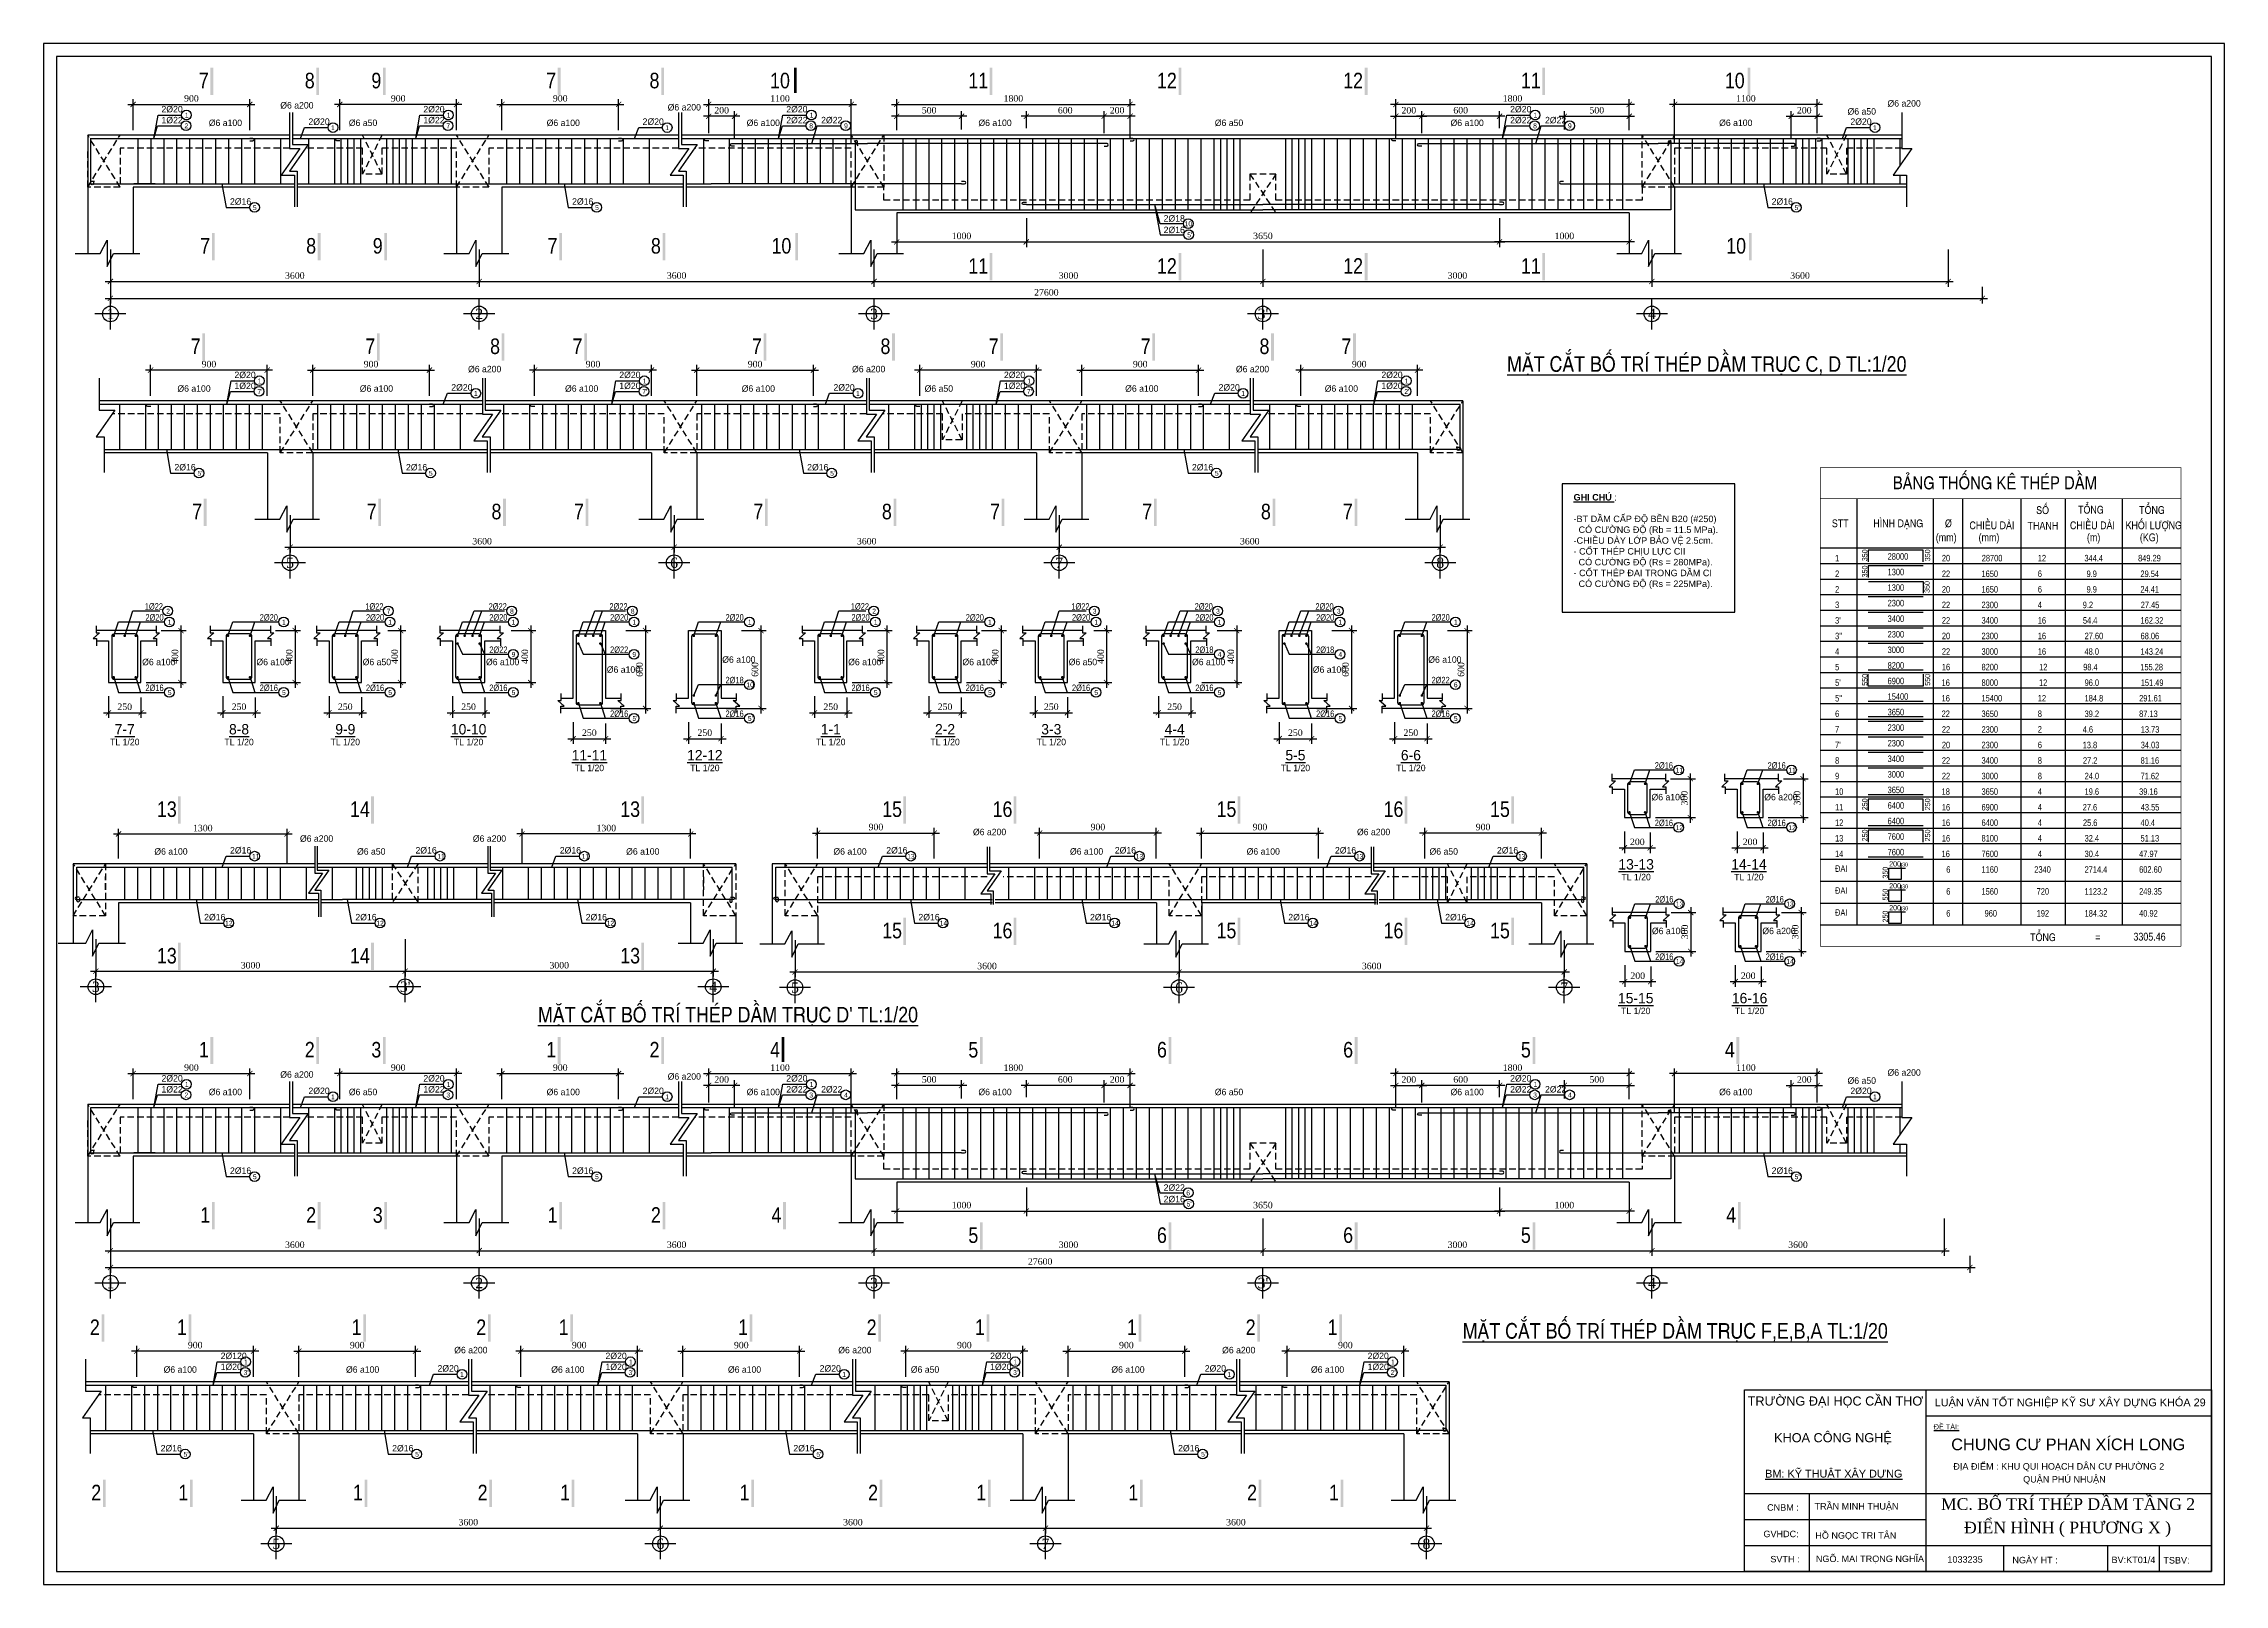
# Model space of a CAD drawing. Extents: x 394 to 4072, y -2056 to 755.
# Drawn here: x 2236 to 3077, y 158 to 752 of the extents above; entities that cross this region are included whole.
import ezdxf
from ezdxf.enums import TextEntityAlignment as Align

# ---------------------------------------------------------------- set-up
doc = ezdxf.new("R2010")
doc.units = 0
doc.header["$MEASUREMENT"] = 0
doc.linetypes.add('CENTER2', pattern=[1.125, 0.75, -0.125, 0.125, -0.125])
doc.linetypes.add('HIDDEN', pattern=[0.375, 0.25, -0.125])
doc.layers.get('0').update_dxf_attribs({"linetype": 'CONTINUOUS'})
doc.layers.get('DEFPOINTS').update_dxf_attribs({"linetype": 'CONTINUOUS'})
for name, color, linetype in [('cot', 8, 'CONTINUOUS'), ('DAI', 3, 'CONTINUOUS'), ('DIM', 1, 'CONTINUOUS'), ('DUT', 7, 'CENTER2'), ('MOTAAR', 1, 'CONTINUOUS'), ('TEXT', 7, 'CONTINUOUS'), ('THEP', 6, 'CONTINUOUS'), ('TU1', 9, 'CONTINUOUS'), ('TUONG', 7, 'CONTINUOUS')]:
    doc.layers.add(name, color=color, linetype=linetype)
doc.styles.add('DIM-NEW', font='')
doc.styles.add('style1', font='')
doc.styles.add('T1', font='romans.shx')
doc.styles.add('T2', font='')
doc.styles.add('VNI-HELVE', font='')
doc.styles.add('VNI-TIMES', font='')
doc.styles.get('DIM-NEW').set_extended_font_data('VNI-Helve-Condense')
doc.styles.get('style1').set_extended_font_data('VNI-Goudy')
doc.styles.get('T2').set_extended_font_data('VNI-Times')
doc.styles.get('VNI-HELVE').set_extended_font_data('VNI-Helve')
doc.styles.get('VNI-TIMES').set_extended_font_data('VNI-Times')
doc.dimstyles.new('TL20', dxfattribs={"dimtxt": 2.5, "dimasz": 2, "dimexe": 2, "dimexo": 2, "dimgap": 1, "dimtad": 1, "dimdec": 0, "dimlfac": 20, "dimzin": 0, "dimdsep": 46, "dimtxsty": 'T2', "dimblk": 'ARCHTICK', "dimcen": 2.5, "dimdle": 2, "dimclrd": 1, "dimclre": 1, "dimclrt": 2, "dimadec": 0, "dimazin": 0, "dimtfac": 1, "dimtdec": 0, "dimtix": 1, "dimtofl": 0, "dimtmove": 0, "dimatfit": 0, "dimldrblk": 'ARCHTICK', "dimfxl": 1, "dimtolj": 1, "dimtzin": 0, "dimlwd": -1, "dimlwe": -1, "dimarcsym": 0})

msp = doc.modelspace()

# ---------------------------------------------------------------- texts
at = {"layer": 'TEXT', "ltscale": 10}
for s, height, style, p in [('7', 6, 'DIM-NEW', (2295.529, 735.087)), ('8', 6, 'DIM-NEW', (2336.386, 735.087)), ('9', 6, 'DIM-NEW', (2362.067, 735.087)), ('7', 6, 'DIM-NEW', (2429.477, 735.087)), ('8', 6, 'DIM-NEW', (2469.336, 735.087)), ('10', 6, 'DIM-NEW', (2515.831, 735.087)), ('11', 6, 'DIM-NEW', (2592.295, 735.087)), ('12', 6, 'DIM-NEW', (2665.029, 735.087)), ('12', 6, 'DIM-NEW', (2736.831, 735.087)), ('11', 6, 'DIM-NEW', (2805.369, 735.087)), ('10', 6, 'DIM-NEW', (2884.023, 735.087)), ('2%%25420', 2.5, 'style1', (2281.132, 725.812)), ('1%%25422', 2.5, 'style1', (2281.132, 721.585)), ('1', 1.875, 'DIM-NEW', (2290.154, 723.774)), ('%%2546 a200', 2.5, 'style1', (2326.93, 727.293)), ('2%%25420', 2.5, 'style1', (2337.799, 720.995)), ('2%%25420', 2.5, 'style1', (2382.123, 725.812)), ('1%%25422', 2.5, 'style1', (2382.123, 721.585)), ('1', 1.875, 'DIM-NEW', (2391.146, 723.774)), ('2%%25420', 2.5, 'style1', (2466.672, 720.995)), ('%%2546 a200', 2.5, 'style1', (2476.331, 726.54)), ('2%%25420', 2.5, 'style1', (2522.076, 725.812)), ('2%%25422', 2.5, 'style1', (2522.076, 721.585)), ('1', 1.875, 'DIM-NEW', (2531.098, 723.774)), ('2%%25422', 2.5, 'style1', (2535.514, 721.585)), ('2%%25420', 2.5, 'style1', (2801.237, 725.812)), ('2%%25422', 2.5, 'style1', (2801.237, 721.585)), ('1', 1.875, 'DIM-NEW', (2810.26, 723.774)), ('2%%25422', 2.5, 'style1', (2814.676, 721.585)), ('%%2546 a50', 2.5, 'style1', (2931.345, 724.942)), ('2%%25420', 2.5, 'style1', (2932.452, 720.995)), ('%%2546 a200', 2.5, 'style1', (2946.75, 728.042)), ('2', 1.875, 'DIM-NEW', (2289.999, 719.684)), ('%%2546 a100', 2.5, 'style1', (2299.363, 720.542)), ('1', 1.875, 'DIM-NEW', (2346.532, 718.957)), ('%%2546 a50', 2.5, 'style1', (2353.378, 720.542)), ('7', 1.875, 'DIM-NEW', (2390.991, 719.684)), ('%%2546 a100', 2.5, 'style1', (2429.653, 720.542)), ('1', 1.875, 'DIM-NEW', (2475.405, 718.957)), ('%%2546 a100', 2.5, 'style1', (2506.792, 720.542)), ('8', 1.875, 'DIM-NEW', (2530.943, 719.684)), ('9', 1.875, 'DIM-NEW', (2544.381, 719.684)), ('%%2546 a100', 2.5, 'style1', (2596.164, 720.542)), ('%%2546 a50', 2.5, 'style1', (2687.33, 720.542)), ('%%2546 a100', 2.5, 'style1', (2778.237, 720.542)), ('8', 1.875, 'DIM-NEW', (2810.105, 719.684)), ('9', 1.875, 'DIM-NEW', (2823.543, 719.684)), ('%%2546 a100', 2.5, 'style1', (2881.815, 720.542)), ('1', 1.875, 'DIM-NEW', (2941.185, 718.957)), ('2%%25416', 2.5, 'style1', (2307.541, 690.214)), ('5', 1.875, 'DIM-NEW', (2316.404, 688.176)), ('2%%25416', 2.5, 'style1', (2439.479, 690.214)), ('5', 1.875, 'DIM-NEW', (2448.341, 688.176)), ('2%%25416', 2.5, 'style1', (2902.078, 690.214)), ("5''", 1.875, 'DIM-NEW', (2910.94, 688.176)), ('2%%25418', 2.5, 'style1', (2667.602, 683.691)), ('2%%25416', 2.5, 'style1', (2667.602, 679.261)), ('10', 1.875, 'DIM-NEW', (2675.724, 681.941)), ('7', 6, 'DIM-NEW', (2296.069, 671.365)), ('8', 6, 'DIM-NEW', (2336.926, 671.365)), ('9', 6, 'DIM-NEW', (2362.607, 671.365)), ('7', 6, 'DIM-NEW', (2430.017, 671.365)), ('8', 6, 'DIM-NEW', (2469.876, 671.365)), ('10', 6, 'DIM-NEW', (2516.371, 671.365)), ("5'", 1.875, 'DIM-NEW', (2676.719, 677.647)), ('10', 6, 'DIM-NEW', (2884.563, 671.365)), ('11', 6, 'DIM-NEW', (2592.295, 663.597)), ('12', 6, 'DIM-NEW', (2665.029, 663.597)), ('12', 6, 'DIM-NEW', (2736.831, 663.597)), ('11', 6, 'DIM-NEW', (2805.369, 663.597)), ('7', 6, 'DIM-NEW', (2292.416, 632.645)), ('7', 6, 'DIM-NEW', (2359.735, 632.645)), ('8', 6, 'DIM-NEW', (2407.845, 632.645)), ('7', 6, 'DIM-NEW', (2439.639, 632.645)), ('7', 6, 'DIM-NEW', (2508.825, 632.645)), ('8', 6, 'DIM-NEW', (2558.403, 632.645)), ('7', 6, 'DIM-NEW', (2600.138, 632.645)), ('7', 6, 'DIM-NEW', (2658.786, 632.645)), ('8', 6, 'DIM-NEW', (2704.569, 632.645)), ('7', 6, 'DIM-NEW', (2736.177, 632.645)), ('2%%25420', 2.5, 'style1', (2309.268, 623.37)), ('1', 1.875, 'DIM-NEW', (2318.29, 621.332)), ('%%2546 a200', 2.5, 'style1', (2399.346, 625.6)), ('2%%25420', 2.5, 'style1', (2457.684, 623.37)), ('1', 1.875, 'DIM-NEW', (2466.706, 621.332)), ('%%2546 a200', 2.5, 'style1', (2547.44, 625.6)), ('2%%25420', 2.5, 'style1', (2606.019, 623.37)), ('1', 1.875, 'DIM-NEW', (2615.042, 621.332)), ('%%2546 a200', 2.5, 'style1', (2695.47, 625.6)), ('2%%25420', 2.5, 'style1', (2751.582, 623.37)), ('1', 1.875, 'DIM-NEW', (2760.604, 621.332)), ('%%2546 a100', 2.5, 'style1', (2287.26, 618.1)), ('1%%25420', 2.5, 'style1', (2309.268, 619.143)), ("7'", 1.875, 'DIM-NEW', (2318.135, 617.242)), ('%%2546 a100', 2.5, 'style1', (2357.604, 618.1)), ('2%%25420', 2.5, 'style1', (2392.889, 618.553)), ('1', 1.875, 'DIM-NEW', (2401.622, 616.515)), ('%%2546 a100', 2.5, 'style1', (2436.75, 618.1)), ('1%%25420', 2.5, 'style1', (2457.684, 619.143)), ("7'", 1.875, 'DIM-NEW', (2466.551, 617.242)), ('%%2546 a100', 2.5, 'style1', (2504.887, 618.1)), ('2%%25420', 2.5, 'style1', (2540.267, 618.553)), ('1', 1.875, 'DIM-NEW', (2549, 616.515)), ('%%2546 a50', 2.5, 'style1', (2575.423, 618.1)), ('1%%25420', 2.5, 'style1', (2606.019, 619.143)), ("7'", 1.875, 'DIM-NEW', (2614.887, 617.242)), ('%%2546 a100', 2.5, 'style1', (2652.754, 618.1)), ('2%%25420', 2.5, 'style1', (2688.793, 618.553)), ('1', 1.875, 'DIM-NEW', (2697.526, 616.515)), ('%%2546 a100', 2.5, 'style1', (2729.726, 618.1)), ('1%%25420', 2.5, 'style1', (2751.582, 619.143)), ("2'", 1.875, 'DIM-NEW', (2760.449, 617.242)), ('2%%25416', 2.5, 'style1', (2286.128, 587.772)), ('2%%25416', 2.5, 'style1', (2375.414, 587.772)), ('2%%25416', 2.5, 'style1', (2530.138, 587.772)), ('2%%25416', 2.5, 'style1', (2678.511, 587.772)), ("5''", 1.875, 'DIM-NEW', (2294.99, 585.734)), ('5', 1.875, 'DIM-NEW', (2384.277, 585.734)), ("5''", 1.875, 'DIM-NEW', (2539.001, 585.734)), ("5''", 1.875, 'DIM-NEW', (2687.373, 585.734)), ('7', 6, 'DIM-NEW', (2292.955, 568.923)), ('7', 6, 'DIM-NEW', (2360.275, 568.923)), ('8', 6, 'DIM-NEW', (2408.385, 568.923)), ('7', 6, 'DIM-NEW', (2440.179, 568.923)), ('7', 6, 'DIM-NEW', (2509.364, 568.923)), ('8', 6, 'DIM-NEW', (2558.942, 568.923)), ('7', 6, 'DIM-NEW', (2600.678, 568.923)), ('7', 6, 'DIM-NEW', (2659.325, 568.923)), ('8', 6, 'DIM-NEW', (2705.109, 568.923)), ('7', 6, 'DIM-NEW', (2736.717, 568.923)), ('2', 1.875, 'DIM-NEW', (2282.949, 532.578)), ('1', 1.875, 'DIM-NEW', (2283.567, 528.358)), ('1', 1.875, 'DIM-NEW', (2327.631, 528.358)), ('7', 1.875, 'DIM-NEW', (2367.986, 532.578)), ('1', 1.875, 'DIM-NEW', (2368.604, 528.358)), ('8', 1.875, 'DIM-NEW', (2415.546, 532.578)), ('1', 1.875, 'DIM-NEW', (2416.164, 528.358)), ('8', 1.875, 'DIM-NEW', (2462.129, 532.578)), ('1', 1.875, 'DIM-NEW', (2462.747, 528.358)), ('1', 1.875, 'DIM-NEW', (2507.266, 528.358)), ('2', 1.875, 'DIM-NEW', (2555.221, 532.578)), ('1', 1.875, 'DIM-NEW', (2555.839, 528.358)), ('1', 1.875, 'DIM-NEW', (2599.904, 528.358)), ('3', 1.875, 'DIM-NEW', (2640.258, 532.578)), ('1', 1.875, 'DIM-NEW', (2640.876, 528.358)), ('3', 1.875, 'DIM-NEW', (2687.819, 532.578)), ('1', 1.875, 'DIM-NEW', (2688.437, 528.358)), ('3', 1.875, 'DIM-NEW', (2734.401, 532.578)), ('1', 1.875, 'DIM-NEW', (2735.02, 528.358)), ('1', 1.875, 'DIM-NEW', (2779.538, 528.358)), ('%%2546 a100', 2.5, 'style1', (2273.673, 512.669)), ('%%2546 a100', 2.5, 'style1', (2317.737, 512.669)), ('%%2546 a50', 2.5, 'style1', (2358.71, 512.669)), ('%%2546 a100', 2.5, 'style1', (2406.27, 512.669)), ('9', 1.875, 'DIM-NEW', (2416.164, 515.885)), ('9', 1.875, 'DIM-NEW', (2462.747, 515.885)), ('%%2546 a100', 2.5, 'style1', (2497.372, 513.61)), ('%%2546 a100', 2.5, 'style1', (2545.945, 512.669)), ('%%2546 a100', 2.5, 'style1', (2590.01, 512.669)), ('%%2546 a50', 2.5, 'style1', (2630.982, 512.669)), ('%%2546 a100', 2.5, 'style1', (2678.543, 512.669)), ('4', 1.875, 'DIM-NEW', (2688.437, 515.885)), ('4', 1.875, 'DIM-NEW', (2735.02, 515.885)), ('%%2546 a100', 2.5, 'style1', (2769.644, 513.61)), ('%%2546 a100', 2.5, 'style1', (2452.853, 509.749)), ('10', 1.875, 'DIM-NEW', (2506.713, 504.184)), ('%%2546 a100', 2.5, 'style1', (2725.126, 509.749)), ('6', 1.875, 'DIM-NEW', (2779.538, 504.184)), ('5', 1.875, 'DIM-NEW', (2283.567, 501.216)), ('5', 1.875, 'DIM-NEW', (2327.631, 501.216)), ('5', 1.875, 'DIM-NEW', (2368.604, 501.216)), ('5', 1.875, 'DIM-NEW', (2416.164, 501.216)), ('5', 1.875, 'DIM-NEW', (2555.839, 501.216)), ('5', 1.875, 'DIM-NEW', (2599.904, 501.216)), ('5', 1.875, 'DIM-NEW', (2640.876, 501.216)), ('5', 1.875, 'DIM-NEW', (2688.437, 501.216)), ("5'", 1.875, 'DIM-NEW', (2462.747, 491.216)), ("5'", 1.875, 'DIM-NEW', (2507.266, 491.216)), ('5', 1.875, 'DIM-NEW', (2735.02, 491.216)), ('5', 1.875, 'DIM-NEW', (2779.538, 491.216)), ('11', 1.875, 'DIM-NEW', (2865.062, 471.277)), ('11', 1.875, 'DIM-NEW', (2908.553, 471.277)), ('%%2546 a100', 2.5, 'style1', (2855.742, 460.587)), ('%%2546 a200', 2.5, 'style1', (2899.232, 460.587)), ('13', 6, 'DIM-NEW', (2279.368, 454.182)), ('14', 6, 'DIM-NEW', (2353.818, 454.182)), ('13', 6, 'DIM-NEW', (2458.033, 454.182)), ('15', 6, 'DIM-NEW', (2559.053, 454.182)), ('16', 6, 'DIM-NEW', (2601.632, 454.182)), ('15', 6, 'DIM-NEW', (2687.989, 454.182)), ('16', 6, 'DIM-NEW', (2752.413, 454.182)), ('15', 6, 'DIM-NEW', (2793.483, 454.182)), ('%%2546 a200', 2.5, 'style1', (2334.518, 444.606)), ('%%2546 a200', 2.5, 'style1', (2401.206, 444.606)), ('%%2546 a200', 2.5, 'style1', (2594.065, 447.137)), ('%%2546 a200', 2.5, 'style1', (2742.159, 447.137)), ('12', 1.875, 'DIM-NEW', (2865.062, 449.134)), ('12', 1.875, 'DIM-NEW', (2908.553, 449.134)), ('%%2546 a100', 2.5, 'style1', (2278.375, 439.637)), ('2%%25416', 2.5, 'style1', (2307.57, 440.09)), ('11', 1.875, 'DIM-NEW', (2316.037, 438.052)), ('%%2546 a50', 2.5, 'style1', (2356.529, 439.637)), ('2%%25416', 2.5, 'style1', (2379.081, 440.09)), ('11', 1.875, 'DIM-NEW', (2387.548, 438.052)), ('2%%25416', 2.5, 'style1', (2434.731, 440.09)), ('11', 1.875, 'DIM-NEW', (2443.197, 438.052)), ('%%2546 a100', 2.5, 'style1', (2460.313, 439.637)), ('%%2546 a100', 2.5, 'style1', (2540.246, 439.637)), ('2%%25416', 2.5, 'style1', (2560.628, 440.09)), ('13', 1.875, 'DIM-NEW', (2568.705, 438.052)), ('%%2546 a100', 2.5, 'style1', (2631.469, 439.637)), ('2%%25416', 2.5, 'style1', (2648.765, 440.09)), ('13', 1.875, 'DIM-NEW', (2656.843, 438.052)), ('%%2546 a100', 2.5, 'style1', (2699.606, 439.637)), ('2%%25416', 2.5, 'style1', (2733.666, 440.09)), ('13', 1.875, 'DIM-NEW', (2741.744, 438.052)), ('%%2546 a50', 2.5, 'style1', (2770.142, 439.637)), ('2%%25416', 2.5, 'style1', (2796.148, 440.09)), ('13', 1.875, 'DIM-NEW', (2804.226, 438.052)), ('13', 1.875, 'DIM-NEW', (2865.134, 419.684)), ('13', 1.875, 'DIM-NEW', (2907.726, 419.684)), ('2%%25416', 2.5, 'style1', (2297.583, 414.309)), ('12', 1.875, 'DIM-NEW', (2305.67, 412.271)), ('2%%25416', 2.5, 'style1', (2355.896, 414.309)), ('12', 1.875, 'DIM-NEW', (2363.984, 412.271)), ('2%%25416', 2.5, 'style1', (2444.724, 414.309)), ('12', 1.875, 'DIM-NEW', (2452.811, 412.271)), ('15', 6, 'DIM-NEW', (2559.053, 407.387)), ('2%%25416', 2.5, 'style1', (2573.034, 414.309)), ('14', 1.875, 'DIM-NEW', (2581.247, 412.271)), ('16', 6, 'DIM-NEW', (2601.632, 407.387)), ('2%%25416', 2.5, 'style1', (2639.217, 414.309)), ('14', 1.875, 'DIM-NEW', (2647.431, 412.271)), ('15', 6, 'DIM-NEW', (2687.989, 407.387)), ('2%%25416', 2.5, 'style1', (2715.675, 414.309)), ('14', 1.875, 'DIM-NEW', (2723.889, 412.271)), ('16', 6, 'DIM-NEW', (2752.413, 407.387)), ('2%%25416', 2.5, 'style1', (2776.192, 414.309)), ('14', 1.875, 'DIM-NEW', (2784.405, 412.271)), ('15', 6, 'DIM-NEW', (2793.483, 407.387)), ('13', 6, 'DIM-NEW', (2279.368, 397.692)), ('14', 6, 'DIM-NEW', (2353.818, 397.692)), ('13', 6, 'DIM-NEW', (2458.033, 397.692)), ('%%2546 a100', 2.5, 'style1', (2855.903, 408.994)), ('%%2546 a200', 2.5, 'style1', (2898.495, 408.994)), ('14', 1.875, 'DIM-NEW', (2865.134, 397.541)), ('14', 1.875, 'DIM-NEW', (2907.726, 397.541)), ('1', 6, 'DIM-NEW', (2295.529, 361.443)), ('2', 6, 'DIM-NEW', (2336.386, 361.443)), ('3', 6, 'DIM-NEW', (2362.067, 361.443)), ('1', 6, 'DIM-NEW', (2429.477, 361.443)), ('2', 6, 'DIM-NEW', (2469.336, 361.443)), ('4', 6, 'DIM-NEW', (2515.831, 361.443)), ('5', 6, 'DIM-NEW', (2592.295, 361.443)), ('6', 6, 'DIM-NEW', (2665.029, 361.443)), ('6', 6, 'DIM-NEW', (2736.831, 361.443)), ('5', 6, 'DIM-NEW', (2805.369, 361.443)), ('4', 6, 'DIM-NEW', (2884.023, 361.443)), ('2%%25420', 2.5, 'style1', (2281.132, 352.168)), ('%%2546 a200', 2.5, 'style1', (2326.93, 353.649)), ('2%%25420', 2.5, 'style1', (2382.123, 352.168)), ('%%2546 a200', 2.5, 'style1', (2476.331, 352.896)), ('2%%25420', 2.5, 'style1', (2522.076, 352.168)), ('2%%25420', 2.5, 'style1', (2801.237, 352.168)), ('%%2546 a50', 2.5, 'style1', (2931.345, 351.298)), ('%%2546 a200', 2.5, 'style1', (2946.75, 354.398)), ('1%%25422', 2.5, 'style1', (2281.132, 347.941)), ('2', 1.875, 'DIM-NEW', (2289.999, 346.04)), ('1', 1.875, 'DIM-NEW', (2290.154, 350.13)), ('%%2546 a100', 2.5, 'style1', (2299.363, 346.898)), ('2%%25420', 2.5, 'style1', (2337.799, 347.35)), ('1', 1.875, 'DIM-NEW', (2346.532, 345.313)), ('%%2546 a50', 2.5, 'style1', (2353.378, 346.898)), ('1%%25422', 2.5, 'style1', (2382.123, 347.941)), ('3', 1.875, 'DIM-NEW', (2390.991, 346.04)), ('1', 1.875, 'DIM-NEW', (2391.146, 350.13)), ('%%2546 a100', 2.5, 'style1', (2429.653, 346.898)), ('2%%25420', 2.5, 'style1', (2466.672, 347.35)), ('1', 1.875, 'DIM-NEW', (2475.405, 345.313)), ('%%2546 a100', 2.5, 'style1', (2506.792, 346.898)), ('2%%25422', 2.5, 'style1', (2522.076, 347.941)), ('3', 1.875, 'DIM-NEW', (2530.943, 346.04)), ('1', 1.875, 'DIM-NEW', (2531.098, 350.13)), ('2%%25422', 2.5, 'style1', (2535.514, 347.941)), ('4', 1.875, 'DIM-NEW', (2544.381, 346.04)), ('%%2546 a100', 2.5, 'style1', (2596.164, 346.898)), ('%%2546 a50', 2.5, 'style1', (2687.33, 346.898)), ('%%2546 a100', 2.5, 'style1', (2778.237, 346.898)), ('2%%25422', 2.5, 'style1', (2801.237, 347.941)), ('3', 1.875, 'DIM-NEW', (2810.105, 346.04)), ('1', 1.875, 'DIM-NEW', (2810.26, 350.13)), ('2%%25422', 2.5, 'style1', (2814.676, 347.941)), ('4', 1.875, 'DIM-NEW', (2823.543, 346.04)), ('%%2546 a100', 2.5, 'style1', (2881.815, 346.898)), ('2%%25420', 2.5, 'style1', (2932.452, 347.35)), ('1', 1.875, 'DIM-NEW', (2941.185, 345.313)), ('2%%25416', 2.5, 'style1', (2307.541, 316.57)), ('5', 1.875, 'DIM-NEW', (2316.404, 314.532)), ('2%%25416', 2.5, 'style1', (2439.479, 316.57)), ('5', 1.875, 'DIM-NEW', (2448.341, 314.532)), ('2%%25422', 2.5, 'style1', (2667.602, 310.047)), ('2%%25416', 2.5, 'style1', (2902.078, 316.57)), ("5''", 1.875, 'DIM-NEW', (2910.94, 314.532)), ('1', 6, 'DIM-NEW', (2296.069, 297.721)), ('2', 6, 'DIM-NEW', (2336.926, 297.721)), ('3', 6, 'DIM-NEW', (2362.607, 297.721)), ('1', 6, 'DIM-NEW', (2430.017, 297.721)), ('2', 6, 'DIM-NEW', (2469.876, 297.721)), ('4', 6, 'DIM-NEW', (2516.371, 297.721)), ('2%%25416', 2.5, 'style1', (2667.602, 305.617)), ('6', 1.875, 'DIM-NEW', (2676.34, 308.297)), ("5'", 1.875, 'DIM-NEW', (2676.495, 304.003)), ('4', 6, 'DIM-NEW', (2884.563, 297.721)), ('5', 6, 'DIM-NEW', (2592.295, 289.953)), ('6', 6, 'DIM-NEW', (2665.029, 289.953)), ('6', 6, 'DIM-NEW', (2736.831, 289.953)), ('5', 6, 'DIM-NEW', (2805.369, 289.953)), ('2', 6, 'DIM-NEW', (2253.508, 254.443)), ('1', 6, 'DIM-NEW', (2287.091, 254.443)), ('1', 6, 'DIM-NEW', (2354.411, 254.443)), ('2', 6, 'DIM-NEW', (2402.521, 254.443)), ('1', 6, 'DIM-NEW', (2434.315, 254.443)), ('1', 6, 'DIM-NEW', (2503.501, 254.443)), ('2', 6, 'DIM-NEW', (2553.079, 254.443)), ('1', 6, 'DIM-NEW', (2594.814, 254.443)), ('1', 6, 'DIM-NEW', (2653.461, 254.443)), ('2', 6, 'DIM-NEW', (2699.245, 254.443)), ('1', 6, 'DIM-NEW', (2730.853, 254.443)), ('2%%254120', 2.5, 'style1', (2303.944, 245.168)), ('1', 1.875, 'DIM-NEW', (2312.966, 243.13)), ('%%2546 a200', 2.5, 'style1', (2394.022, 247.398)), ('2%%25420', 2.5, 'style1', (2452.36, 245.168)), ('1', 1.875, 'DIM-NEW', (2461.382, 243.13)), ('%%2546 a200', 2.5, 'style1', (2542.116, 247.398)), ('2%%25420', 2.5, 'style1', (2600.695, 245.168)), ('1', 1.875, 'DIM-NEW', (2609.718, 243.13)), ('%%2546 a200', 2.5, 'style1', (2690.146, 247.398)), ('2%%25420', 2.5, 'style1', (2746.258, 245.168)), ('1', 1.875, 'DIM-NEW', (2755.28, 243.13)), ('%%2546 a100', 2.5, 'style1', (2281.936, 239.898)), ('1%%25420', 2.5, 'style1', (2303.944, 240.941)), ("3''", 1.875, 'DIM-NEW', (2312.811, 239.04)), ('%%2546 a100', 2.5, 'style1', (2352.28, 239.898)), ('2%%25420', 2.5, 'style1', (2387.565, 240.351)), ('1', 1.875, 'DIM-NEW', (2396.298, 238.313)), ('%%2546 a100', 2.5, 'style1', (2431.426, 239.898)), ('1%%25420', 2.5, 'style1', (2452.36, 240.941)), ("3''", 1.875, 'DIM-NEW', (2461.227, 239.04)), ('%%2546 a100', 2.5, 'style1', (2499.563, 239.898)), ('2%%25420', 2.5, 'style1', (2534.942, 240.351)), ('1', 1.875, 'DIM-NEW', (2543.675, 238.313)), ('%%2546 a50', 2.5, 'style1', (2570.099, 239.898)), ('1%%25420', 2.5, 'style1', (2600.695, 240.941)), ("3''", 1.875, 'DIM-NEW', (2609.563, 239.04)), ('%%2546 a100', 2.5, 'style1', (2647.43, 239.898)), ('2%%25420', 2.5, 'style1', (2683.469, 240.351)), ('1', 1.875, 'DIM-NEW', (2692.202, 238.313)), ('%%2546 a100', 2.5, 'style1', (2724.402, 239.898)), ('1%%25420', 2.5, 'style1', (2746.258, 240.941)), ("2'", 1.875, 'DIM-NEW', (2755.125, 239.04)), ('2%%25416', 2.5, 'style1', (2280.804, 209.57)), ('2%%25416', 2.5, 'style1', (2370.09, 209.57)), ('2%%25416', 2.5, 'style1', (2524.814, 209.57)), ('2%%25416', 2.5, 'style1', (2673.187, 209.57)), ("5''", 1.875, 'DIM-NEW', (2289.666, 207.532)), ("5''", 1.875, 'DIM-NEW', (2378.953, 207.532)), ("5''", 1.875, 'DIM-NEW', (2533.677, 207.532)), ("5''", 1.875, 'DIM-NEW', (2682.049, 207.532)), ('2', 6, 'DIM-NEW', (2254.048, 190.721)), ('1', 6, 'DIM-NEW', (2287.631, 190.721)), ('1', 6, 'DIM-NEW', (2354.951, 190.721)), ('2', 6, 'DIM-NEW', (2403.061, 190.721)), ('1', 6, 'DIM-NEW', (2434.855, 190.721)), ('1', 6, 'DIM-NEW', (2504.04, 190.721)), ('2', 6, 'DIM-NEW', (2553.618, 190.721)), ('1', 6, 'DIM-NEW', (2595.354, 190.721)), ('1', 6, 'DIM-NEW', (2654.001, 190.721)), ('2', 6, 'DIM-NEW', (2699.785, 190.721)), ('1', 6, 'DIM-NEW', (2731.393, 190.721))]:
    msp.add_text(s, height=height, dxfattribs=dict(at, style=style)).set_placement(p)
at = {"layer": 'TEXT', "style": 'DIM-NEW'}
for s, height, p in [('%%UMAËT CAÉT BOÁ TRÍ THEÙP DAÀM TRUÏC C, D TL:1/20', 6, (2800.052, 625.817)), ('BAÛNG THOÁNG KEÂ THEÙP DAÀM', 5, (2948.784, 580.507)), ('SOÁ ', 3, (3004.095, 570.979)), ('TOÅNG ', 3, (3020.241, 571.132)), ('TOÅNG ', 3, (3043.792, 571.023)), ('STT', 3, (2925.296, 565.878)), ('HÌNH DAÏNG', 3, (2941.27, 565.878)), ('(mm)', 3, (2965.376, 560.467)), ('%%254', 3, (2968.903, 565.878)), ('CHIEÀU DAØI', 3, (2978.358, 565.108)), ('(mm)', 3, (2981.872, 560.467)), ('THANH', 3, (3000.765, 564.953)), ('CHIEÀU DAØI', 3, (3017.133, 565.108)), ('(m)', 3, (3023.658, 560.467)), ('KHOÁI LÖÔÏNG', 3, (3038.542, 565.108)), ('(KG)', 3, (3044.073, 560.467)), ('1', 2.5, (2926.536, 552.674)), ('28000', 2.5, (2946.802, 553.367)), ('20', 2.5, (2967.72, 552.709)), ('28700', 2.5, (2983.103, 552.709)), ('12', 2.5, (3004.714, 552.709)), ('344.4', 2.5, (3022.694, 552.709)), ('849.29', 2.5, (3043.401, 552.709)), ('2', 2.5, (2926.536, 546.674)), ('1300', 2.5, (2946.802, 547.367)), ('22', 2.5, (2967.72, 546.674)), ('1650', 2.5, (2983.01, 546.674)), ('6', 2.5, (3004.714, 546.709)), ('9.9', 2.5, (3023.514, 546.674)), ('29.54', 2.5, (3044.296, 546.674)), ('2', 2.5, (2926.536, 540.674)), ('1300', 2.5, (2946.802, 541.367)), ('20', 2.5, (2967.72, 540.674)), ('1650', 2.5, (2983.01, 540.674)), ('6', 2.5, (3004.714, 540.709)), ('9.9', 2.5, (3023.514, 540.674)), ('24.41', 2.5, (3044.296, 540.674)), ('3', 2.5, (2926.536, 534.709)), ("3'", 2.5, (2926.536, 528.709)), ('3400', 2.5, (2946.802, 529.367)), ('2300', 2.5, (2946.802, 535.367)), ('22', 2.5, (2967.72, 534.674)), ('22', 2.5, (2967.72, 528.709)), ('3400', 2.5, (2983.01, 528.709)), ('2300', 2.5, (2983.01, 534.674)), ('4', 2.5, (3004.714, 534.709)), ('16', 2.5, (3004.714, 528.709)), ('9.2', 2.5, (3022.035, 534.674)), ('54.4', 2.5, (3022.125, 528.709)), ('27.45', 2.5, (3044.425, 534.674)), ('162.32', 2.5, (3044.351, 528.709)), ("3''", 2.5, (2926.536, 522.709)), ('2300', 2.5, (2946.802, 523.367)), ('20', 2.5, (2967.72, 522.709)), ('2300', 2.5, (2983.01, 522.709)), ('16', 2.5, (3004.714, 522.709)), ('27.60', 2.5, (3022.777, 522.709)), ('68.06', 2.5, (3044.351, 522.709)), ('4', 2.5, (2926.536, 516.709)), ('5', 2.5, (2926.536, 510.709)), ('3000', 2.5, (2946.802, 517.367)), ('8200', 2.5, (2946.802, 511.367)), ('22', 2.5, (2967.72, 516.709)), ('16', 2.5, (2967.72, 510.709)), ('3000', 2.5, (2983.01, 516.709)), ('8200', 2.5, (2983.01, 510.709)), ('16', 2.5, (3004.714, 516.709)), ('12', 2.5, (3005.226, 510.709)), ('98.4', 2.5, (3022.236, 510.709)), ('48.0', 2.5, (3022.731, 516.709)), ('155.28', 2.5, (3044.239, 510.709)), ('143.24', 2.5, (3044.351, 516.709)), ("5'", 2.5, (2926.536, 504.709)), ('6900', 2.5, (2946.802, 505.367)), ('16', 2.5, (2967.618, 504.709)), ('8000', 2.5, (2983.01, 504.709)), ('12', 2.5, (3005.18, 504.709)), ('96.0', 2.5, (3022.763, 504.709)), ('151.49', 2.5, (3044.434, 504.709)), ("5''", 2.5, (2926.536, 498.709)), ('15400', 2.5, (2946.802, 499.367)), ('16', 2.5, (2967.618, 498.709)), ('15400', 2.5, (2983.01, 498.709)), ('12', 2.5, (3004.714, 498.709)), ('184.8', 2.5, (3022.763, 498.709)), ('291.61', 2.5, (3043.796, 498.709)), ('6', 2.5, (2926.536, 492.709)), ('7', 2.5, (2926.536, 486.709)), ('3650', 2.5, (2946.802, 493.367)), ('2300', 2.5, (2946.802, 487.367)), ('22', 2.5, (2967.618, 492.709)), ('22', 2.5, (2967.72, 486.674)), ('3650', 2.5, (2983.01, 492.709)), ('2300', 2.5, (2983.01, 486.674)), ('8', 2.5, (3004.714, 492.709)), ('2', 2.5, (3004.714, 486.709)), ('4.6', 2.5, (3022.035, 486.674)), ('39.2', 2.5, (3022.763, 492.709)), ('87.13', 2.5, (3043.796, 492.709)), ('13.73', 2.5, (3044.425, 486.674)), ("7'", 2.5, (2926.536, 480.709)), ('2300', 2.5, (2946.802, 481.367)), ('20', 2.5, (2967.72, 480.674)), ('2300', 2.5, (2983.01, 480.674)), ('6', 2.5, (3004.714, 480.709)), ('13.8', 2.5, (3022.035, 480.674)), ('34.03', 2.5, (3044.425, 480.674)), ('8', 2.5, (2926.536, 474.709)), ('9', 2.5, (2926.536, 468.709)), ('3400', 2.5, (2946.802, 475.367)), ('3000', 2.5, (2946.802, 469.367)), ('22', 2.5, (2967.72, 474.709)), ('22', 2.5, (2967.72, 468.709)), ('3400', 2.5, (2983.01, 474.709)), ('3000', 2.5, (2983.01, 468.709)), ('8', 2.5, (3004.714, 474.709)), ('8', 2.5, (3004.714, 468.709)), ('27.2', 2.5, (3022.125, 474.709)), ('24.0', 2.5, (3022.777, 468.709)), ('81.16', 2.5, (3044.351, 474.709)), ('71.62', 2.5, (3044.351, 468.709)), ('10', 2.5, (2926.536, 462.709)), ('3650', 2.5, (2946.802, 463.367)), ('18', 2.5, (2967.618, 462.709)), ('3650', 2.5, (2983.01, 462.709)), ('4', 2.5, (3004.714, 462.709)), ('19.6', 2.5, (3022.763, 462.709)), ('39.16', 2.5, (3043.796, 462.709)), ('11', 2.5, (2926.536, 456.709)), ('6400', 2.5, (2946.802, 457.367)), ('16', 2.5, (2967.72, 456.674)), ('6900', 2.5, (2983.01, 456.674)), ('4', 2.5, (3004.714, 456.709)), ('27.6', 2.5, (3022.035, 456.674)), ('43.55', 2.5, (3044.425, 456.674)), ('12', 2.5, (2926.536, 450.709)), ('13', 2.5, (2926.536, 444.709)), ('6400', 2.5, (2946.802, 451.367)), ('7600', 2.5, (2946.802, 445.367)), ('16', 2.5, (2967.72, 450.709)), ('16', 2.5, (2967.72, 444.709)), ('8100', 2.5, (2983.01, 444.709)), ('6400', 2.5, (2983.01, 450.709)), ('4', 2.5, (3004.714, 450.709)), ('4', 2.5, (3004.714, 444.709)), ('25.6', 2.5, (3022.125, 450.709)), ('32.4', 2.5, (3022.777, 444.709)), ('40.4', 2.5, (3044.351, 450.709)), ('51.13', 2.5, (3044.351, 444.709)), ('14', 2.5, (2926.536, 438.709)), ('7600', 2.5, (2946.802, 439.367)), ('16', 2.5, (2967.618, 438.709)), ('7600', 2.5, (2983.01, 438.709)), ('4', 2.5, (3004.714, 438.709)), ('30.4', 2.5, (3022.763, 438.709)), ('47.97', 2.5, (3043.796, 438.709)), ('ÑAI', 2.5, (2926.536, 433.01)), ('200', 2, (2947.395, 435.1)), ('30', 1.5, (2952.413, 435.1)), ('6', 2.5, (2969.418, 432.686)), ('1160', 2.5, (2983.01, 432.686)), ('2340', 2.5, (3003.37, 432.686)), ('2714.4', 2.5, (3022.763, 432.686)), ('602.60', 2.5, (3043.796, 432.686)), ('ÑAI', 2.5, (2926.536, 424.551)), ('200', 2, (2947.395, 426.641)), ('30', 1.5, (2952.413, 426.641)), ('6', 2.5, (2969.418, 424.227)), ('1560', 2.5, (2983.01, 424.227)), ('720', 2.5, (3004.278, 424.227)), ('1123.2', 2.5, (3022.763, 424.227)), ('249.35', 2.5, (3043.796, 424.227)), ('ÑAI', 2.5, (2926.536, 416.093)), ('200', 2, (2947.395, 418.182)), ('30', 1.5, (2952.413, 418.182)), ('6', 2.5, (2969.418, 415.768)), ('960', 2.5, (2984.196, 415.768)), ('192', 2.5, (3004.278, 415.768)), ('184.32', 2.5, (3022.763, 415.768)), ('40.92', 2.5, (3043.796, 415.768)), ('TOÅNG', 3, (3001.764, 406.32)), ('=', 3, (3026.835, 406.32)), ('3305.46', 3, (3041.591, 406.522)), ("%%UMAËT CAÉT BOÁ TRÍ THEÙP DAÀM TRUÏC D' TL:1/20", 6, (2426.317, 374.959)), ('%%UMAËT CAÉT BOÁ TRÍ THEÙP DAÀM TRUÏC F,E,B,A TL:1/20', 6, (2782.914, 253.059))]:
    msp.add_text(s, height=height, dxfattribs=at).set_placement(p)
for s, p in [('350', (2938.968, 552.767)), ('350', (2963.199, 552.767)), ('350', (2938.968, 546.545)), ('350', (2963.024, 540.545)), ('550', (2938.968, 504.767)), ('550', (2963.199, 504.767)), ('250', (2938.968, 456.767)), ('250', (2963.199, 456.767)), ('250', (2938.968, 444.767)), ('250', (2963.199, 444.767)), ('350', (2946.898, 430.428)), ('550', (2946.898, 421.97)), ('250', (2946.898, 413.511))]:
    msp.add_text(s, height=2, rotation=90, dxfattribs=at).set_placement(p)
for s, p in [('1%%25422', (2274.692, 534.085)), ('2%%25420', (2274.942, 529.865)), ('2%%25420', (2319.007, 529.865)), ('1%%25422', (2359.729, 534.085)), ('2%%25420', (2359.979, 529.865)), ('2%%25422', (2407.289, 534.085)), ('2%%25420', (2407.54, 529.865)), ('2%%25422', (2453.872, 534.085)), ('2%%25420', (2454.123, 529.865)), ('2%%25420', (2498.641, 529.865)), ('1%%25422', (2546.964, 534.085)), ('2%%25420', (2547.215, 529.865)), ('2%%25420', (2591.279, 529.865)), ('1%%25422', (2632.001, 534.085)), ('2%%25420', (2632.252, 529.865)), ('2%%25420', (2679.562, 534.085)), ('2%%25420', (2679.812, 529.865)), ('2%%25420', (2726.145, 534.085)), ('2%%25420', (2726.395, 529.865)), ('2%%25420', (2770.914, 529.865)), ('2%%25422', (2407.54, 517.391)), ('2%%25422', (2454.123, 517.391)), ('2%%25418', (2679.812, 517.391)), ('2%%25418', (2726.395, 517.391)), ('2%%25416', (2274.942, 502.722)), ('2%%25416', (2319.007, 502.722)), ('2%%25416', (2359.979, 502.722)), ('2%%25416', (2407.54, 502.722)), ('2%%25418', (2498.641, 505.69)), ('2%%25416', (2547.215, 502.722)), ('2%%25416', (2591.279, 502.722)), ('2%%25416', (2632.252, 502.722)), ('2%%25416', (2679.812, 502.722)), ('2%%25422', (2770.914, 505.69)), ('2%%25416', (2454.123, 492.722)), ('2%%25416', (2498.641, 492.722)), ('2%%25416', (2726.395, 492.722)), ('2%%25416', (2770.914, 492.722)), ('2%%25416', (2857.011, 472.783)), ('2%%25416', (2900.501, 472.783)), ('2%%25416', (2857.011, 450.64)), ('2%%25416', (2900.501, 450.64)), ('2%%25416', (2857.173, 421.19)), ('2%%25416', (2899.765, 421.19)), ('2%%25416', (2857.173, 399.048)), ('2%%25416', (2899.765, 399.048))]:
    e = msp.add_text(s, height=2.5, dxfattribs=at)
    e.set_placement(p)
    e.dxf.unprotected_set("ltscale", 0)
at = {"layer": 'TEXT', "color": 7, "linetype": 'Continuous', "ltscale": 50, "insert": (2825.68, 578.676), "char_height": 2.5, "width": 365.48335, "attachment_point": 1}
msp.add_mtext('{\\fVNI-Helve|b1|i0|c0|p2;\\LGHI CHUÙ\\fVNI-Helve|b0|i0|c0|p2;\\l :\\P\\P-BT DAÀM CAÁP ÑOÄ BEÀN B20 (#250)\\P  COÙ CÖÔØNG ÑOÄ (Rb = 11.5 MPa).\\P-CHIEÀU DAØY LÔÙP BAÛO VEÄ 2.5cm.\\P- COÁT THEÙP CHÒU LÖÏC CII \\P  COÙ CÖÔØNG ÑOÄ (Rs = 280MPa).\\P- COÁT THEÙP ÑAI TRONG DAÀM CI \\P  COÙ CÖÔØNG ÑOÄ (Rs = 225MPa).}', dxfattribs=at)
at = {"layer": 'TEXT', "char_height": 4, "attachment_point": 5, "line_spacing_factor": 0.85, "style": 'T1'}
for s, insert, width in [('{\\fVNI-Aptima|b0|i0|c0|p2;\\L7-7\\P\\H0.625x;\\lTL 1/20}', (2266.974, 485.898), 12), ('{\\fVNI-Aptima|b0|i0|c0|p2;\\L8-8\\P\\H0.625x;\\lTL 1/20}', (2311.038, 485.898), 12), ('{\\fVNI-Aptima|b0|i0|c0|p2;\\L9-9\\P\\H0.625x;\\lTL 1/20}', (2352.011, 485.898), 12), ('{\\fVNI-Aptima|b0|i0|c0|p2;\\L10-10\\P\\H0.625x;\\lTL 1/20}', (2399.571, 485.898), 17.38462), ('{\\fVNI-Aptima|b0|i0|c0|p2;\\L1-1\\P\\H0.625x;\\lTL 1/20}', (2539.246, 485.898), 12), ('{\\fVNI-Aptima|b0|i0|c0|p2;\\L2-2\\P\\H0.625x;\\lTL 1/20}', (2583.311, 485.898), 12), ('{\\fVNI-Aptima|b0|i0|c0|p2;\\L3-3\\P\\H0.625x;\\lTL 1/20}', (2624.283, 485.898), 12), ('{\\fVNI-Aptima|b0|i0|c0|p2;\\L4-4\\P\\H0.625x;\\lTL 1/20}', (2671.844, 485.898), 12), ('{\\fVNI-Aptima|b0|i0|c0|p2;\\L11-11\\P\\H0.625x;\\lTL 1/20}', (2446.154, 475.898), 15.07692), ('{\\fVNI-Aptima|b0|i0|c0|p2;\\L12-12\\P\\H0.625x;\\lTL 1/20}', (2490.673, 475.898), 12), ('{\\fVNI-Aptima|b0|i0|c0|p2;\\L5-5\\P\\H0.625x;\\lTL 1/20}', (2718.426, 475.898), 12), ('{\\fVNI-Aptima|b0|i0|c0|p2;\\L6-6\\P\\H0.625x;\\lTL 1/20}', (2762.945, 475.898), 12), ('{\\fVNI-Aptima|b0|i0|c0|p2;\\L13-13\\P\\H0.625x;\\lTL 1/20}', (2849.817, 433.816), 17.33333), ('{\\fVNI-Aptima|b0|i0|c0|p2;\\L14-14\\P\\H0.625x;\\lTL 1/20}', (2893.307, 433.816), 17.33333), ('{\\fVNI-Aptima|b0|i0|c0|p2;\\L15-15\\P\\H0.625x;\\lTL 1/20}', (2849.665, 382.223), 18.66667), ('{\\fVNI-Aptima|b0|i0|c0|p2;\\L16-16\\P\\H0.625x;\\lTL 1/20}', (2893.58, 382.223), 18.66667)]:
    msp.add_mtext(s, dxfattribs=dict(at, insert=insert, width=width))
at = {"layer": 'TEXT', "color": 7, "style": 'VNI-TIMES'}
for s, insert, char_height, width, attachment_point in [('{\\fVNI-Helve|b0|i0|c0|p2;TRÖÔØNG ÑAÏI HOÏC CAÀN THÔ\\H1.333x;}', (2926.676, 230.761), 3.5, 69.6475, 2), ('{\\fVNI-Helve|b0|i0|c0|p2;LUAÄN VAÊN TOÁT NGHIEÄP KYÕ SÖ XAÂY DÖÏNG KHOÙA 29}', (3017.215, 228.142), 3, 114.35126, 5), ('{\\fVNI-Helve|b0|i0|c0|p2;KHOA COÂNG NGHEÄ}', (2925.707, 216.615), 3.5, 69.6475, 2), ('\\fVNI-Helve|b0|i0|c0|p2;CNBM :', (2906.443, 187.946), 2.5, 26.65726, 5), ('{\\fVNI-Helve|b0|i0|c0|p2;TRAÀN MINH THUAÄN}', (2934.805, 188.15), 2.5, 41.25478, 5), (' \\fVNI-Helve|b0|i0|c0|p2;   GVHDC:', (2903.775, 177.738), 2.5, 26.65726, 5), ('\\fVNI-Helve|b0|i0|c0|p2;SVTH :', (2907.21, 168.028), 2.5, 26.65726, 5)]:
    msp.add_mtext(s, dxfattribs=dict(at, insert=insert, char_height=char_height, width=width, attachment_point=attachment_point))
at = {"layer": 'TEXT', "attachment_point": 1}
for s, insert, char_height, width, style in [('\\fVNI-Helve|b0|i0|c0|p2;\\LÑEÀ TAØI:', (2964.596, 220.056), 2, 12.57188, 'VNI-TIMES'), ('{\\fVNI-Helve|b0|i0|c0|p2;CHUNG CÖ PHAN XÍCH LONG}', (2971.319, 214.538), 4.5, 104.63729, 'VNI-TIMES'), ('{\\fVNI-Helve|b0|i0|c0|p2;\\LBM: KYÕ THUAÄT XAÂY DÖÏNG}', (2899.571, 202.499), 3, 57.4, 'VNI-TIMES'), ('ÑÒA ÑIEÅM : KHU QUI HOAÏCH DAÂN CÖ PHÖÔØNG 2', (2972.138, 205.057), 2.5, 98.2032, 'VNI-HELVE'), ('QUAÄN PHUÙ NHUAÄN', (2999.064, 200.084), 2.5, 47.51768, 'VNI-HELVE'), ('MC. BOÁ TRÍ THEÙP DAÀM TAÀNG 2 ', (2967.388, 191.536), 4.5, 104.63729, 'VNI-TIMES'), ('{\\fVNI-Helve|b0|i0|c0|p2;HOÀ NGOÏC TRI TAÂN}', (2918.915, 178.425), 2.5, 43.22578, 'VNI-TIMES'), ('ÑIEÅN HÌNH ( PHÖÔNG X )', (2976.258, 182.501), 4.5, 104.63729, 'VNI-TIMES'), ('\\pt37.5;{\\fVNI-Helve|b0|i0|c0|p2;NGÕ. MAI TROÏNG NGHÓA}', (2919.133, 169.424), 2.5, 54.20588, 'VNI-TIMES'), ('1033235', (2969.859, 169.176), 2.5, 26.70423, 'VNI-HELVE'), ('NGAØY HT :', (2994.923, 168.937), 2.5, 35.0493, 'VNI-HELVE'), ('BV:KT01/4', (3033.163, 169.012), 2.5, 17.57472, 'VNI-HELVE'), ('TSBV:', (3053.142, 168.862), 2.5, 17.57472, 'VNI-HELVE')]:
    msp.add_mtext(s, dxfattribs=dict(at, insert=insert, char_height=char_height, width=width, style=style))

# ---------------------------------------------------------------- blocks, each defined once
blk = doc.blocks.new('truc2')
at = {"layer": 'MOTAAR'}
for p, q in [((0, -15), (0, 0)), ((7.5, -7.5), (-7.5, -7.5))]:
    blk.add_line(p, q, dxfattribs=at)
blk.add_lwpolyline([(0, -3.5), (0, -1.8)], dxfattribs=at)
blk.add_circle((0, -7.5), 3.75, dxfattribs=at)
at = {"layer": 'TEXT', "style": 'T2'}
blk.add_attdef('1', text='', height=5, dxfattribs=at).set_placement((0, -7.5), align=Align.MIDDLE_CENTER)
blk = doc.blocks.new('_ARCHTICK')
at = {"color": 0, "linetype": 'ByBlock', "const_width": 0.15}
blk.add_lwpolyline([(-0.5, -0.5), (0.5, 0.5)], dxfattribs=at)
blk = doc.blocks.new('*D11')
at = {"layer": 'DEFPOINTS', "color": 0, "transparency": 16777216}
for p in [(2379.11, 248.25), (2334.11, 236.38), (2379.11, 236.38)]:
    blk.add_point(p, dxfattribs=at)
at = {"layer": 'TUONG', "color": 1, "transparency": 16777216}
for p, q in [((2332.11, 248.25), (2381.11, 248.25)), ((2334.11, 238.38), (2334.11, 250.25)), ((2379.11, 238.38), (2379.11, 250.25))]:
    blk.add_line(p, q, dxfattribs=at)
at = {"layer": 'TUONG', "color": 1, "transparency": 16777216, "xscale": 2, "yscale": 2, "zscale": 2, "rotation": 180}
blk.add_blockref('_ARCHTICK', (2334.11, 248.25), dxfattribs=at)
at = {"layer": 'TUONG', "color": 1, "transparency": 16777216, "xscale": 2, "yscale": 2, "zscale": 2}
blk.add_blockref('_ARCHTICK', (2379.11, 248.25), dxfattribs=at)
at = {"layer": 'TUONG', "color": 2, "transparency": 16777216, "insert": (2356.61, 250.55), "char_height": 2.5, "attachment_point": 5, "style": 'T2'}
blk.add_mtext('\\A1;900', dxfattribs=at)
blk = doc.blocks.new('*D10')
at = {"layer": 'DEFPOINTS', "color": 0, "transparency": 16777216}
for p in [(2271.61, 248.25), (2271.61, 236.38), (2316.61, 236.38)]:
    blk.add_point(p, dxfattribs=at)
at = {"layer": 'TUONG', "color": 1, "transparency": 16777216}
for p, q in [((2318.61, 248.25), (2269.61, 248.25)), ((2271.61, 238.38), (2271.61, 250.25)), ((2316.61, 238.38), (2316.61, 250.25))]:
    blk.add_line(p, q, dxfattribs=at)
at = {"layer": 'TUONG', "color": 1, "transparency": 16777216, "xscale": 2, "yscale": 2, "zscale": 2, "rotation": 180}
blk.add_blockref('_ARCHTICK', (2271.61, 248.25), dxfattribs=at)
at = {"layer": 'TUONG', "color": 1, "transparency": 16777216, "xscale": 2, "yscale": 2, "zscale": 2}
blk.add_blockref('_ARCHTICK', (2316.61, 248.25), dxfattribs=at)
at = {"layer": 'TUONG', "color": 2, "transparency": 16777216, "insert": (2294.11, 250.55), "char_height": 2.5, "attachment_point": 5, "style": 'T2'}
blk.add_mtext('\\A1;900', dxfattribs=at)
blk = doc.blocks.new('*D9')
at = {"layer": 'DEFPOINTS', "color": 0, "transparency": 16777216}
for p in [(2419.72, 248.25), (2419.72, 236.38), (2464.72, 236.38)]:
    blk.add_point(p, dxfattribs=at)
at = {"layer": 'TUONG', "color": 1, "transparency": 16777216}
for p, q in [((2466.72, 248.25), (2417.72, 248.25)), ((2419.72, 238.38), (2419.72, 250.25)), ((2464.72, 238.38), (2464.72, 250.25))]:
    blk.add_line(p, q, dxfattribs=at)
at = {"layer": 'TUONG', "color": 1, "transparency": 16777216, "xscale": 2, "yscale": 2, "zscale": 2, "rotation": 180}
blk.add_blockref('_ARCHTICK', (2419.72, 248.25), dxfattribs=at)
at = {"layer": 'TUONG', "color": 1, "transparency": 16777216, "xscale": 2, "yscale": 2, "zscale": 2}
blk.add_blockref('_ARCHTICK', (2464.72, 248.25), dxfattribs=at)
at = {"layer": 'TUONG', "color": 2, "transparency": 16777216, "insert": (2442.22, 250.55), "char_height": 2.5, "attachment_point": 5, "style": 'T2'}
blk.add_mtext('\\A1;900', dxfattribs=at)
blk = doc.blocks.new('*D8')
at = {"layer": 'DEFPOINTS', "color": 0, "transparency": 16777216}
for p in [(2527.22, 248.25), (2482.22, 236.38), (2527.22, 236.38)]:
    blk.add_point(p, dxfattribs=at)
at = {"layer": 'TUONG', "color": 1, "transparency": 16777216}
for p, q in [((2480.22, 248.25), (2529.22, 248.25)), ((2482.22, 238.38), (2482.22, 250.25)), ((2527.22, 238.38), (2527.22, 250.25))]:
    blk.add_line(p, q, dxfattribs=at)
at = {"layer": 'TUONG', "color": 1, "transparency": 16777216, "xscale": 2, "yscale": 2, "zscale": 2, "rotation": 180}
blk.add_blockref('_ARCHTICK', (2482.22, 248.25), dxfattribs=at)
at = {"layer": 'TUONG', "color": 1, "transparency": 16777216, "xscale": 2, "yscale": 2, "zscale": 2}
blk.add_blockref('_ARCHTICK', (2527.22, 248.25), dxfattribs=at)
at = {"layer": 'TUONG', "color": 2, "transparency": 16777216, "insert": (2504.72, 250.55), "char_height": 2.5, "attachment_point": 5, "style": 'T2'}
blk.add_mtext('\\A1;900', dxfattribs=at)
blk = doc.blocks.new('*D7')
at = {"layer": 'DEFPOINTS', "color": 0, "transparency": 16777216}
for p in [(2568.24, 248.25), (2568.24, 236.38), (2613.24, 236.38)]:
    blk.add_point(p, dxfattribs=at)
at = {"layer": 'TUONG', "color": 1, "transparency": 16777216}
for p, q in [((2615.24, 248.25), (2566.24, 248.25)), ((2568.24, 238.38), (2568.24, 250.25)), ((2613.24, 238.38), (2613.24, 250.25))]:
    blk.add_line(p, q, dxfattribs=at)
at = {"layer": 'TUONG', "color": 1, "transparency": 16777216, "xscale": 2, "yscale": 2, "zscale": 2, "rotation": 180}
blk.add_blockref('_ARCHTICK', (2568.24, 248.25), dxfattribs=at)
at = {"layer": 'TUONG', "color": 1, "transparency": 16777216, "xscale": 2, "yscale": 2, "zscale": 2}
blk.add_blockref('_ARCHTICK', (2613.24, 248.25), dxfattribs=at)
at = {"layer": 'TUONG', "color": 2, "transparency": 16777216, "insert": (2590.74, 250.55), "char_height": 2.5, "attachment_point": 5, "style": 'T2'}
blk.add_mtext('\\A1;900', dxfattribs=at)
blk = doc.blocks.new('*D6')
at = {"layer": 'DEFPOINTS', "color": 0, "transparency": 16777216}
for p in [(2675.74, 248.25), (2630.74, 236.38), (2675.74, 236.38)]:
    blk.add_point(p, dxfattribs=at)
at = {"layer": 'TUONG', "color": 1, "transparency": 16777216}
for p, q in [((2628.74, 248.25), (2677.74, 248.25)), ((2630.74, 238.38), (2630.74, 250.25)), ((2675.74, 238.38), (2675.74, 250.25))]:
    blk.add_line(p, q, dxfattribs=at)
at = {"layer": 'TUONG', "color": 1, "transparency": 16777216, "xscale": 2, "yscale": 2, "zscale": 2, "rotation": 180}
blk.add_blockref('_ARCHTICK', (2630.74, 248.25), dxfattribs=at)
at = {"layer": 'TUONG', "color": 1, "transparency": 16777216, "xscale": 2, "yscale": 2, "zscale": 2}
blk.add_blockref('_ARCHTICK', (2675.74, 248.25), dxfattribs=at)
at = {"layer": 'TUONG', "color": 2, "transparency": 16777216, "insert": (2653.24, 250.55), "char_height": 2.5, "attachment_point": 5, "style": 'T2'}
blk.add_mtext('\\A1;900', dxfattribs=at)
blk = doc.blocks.new('*D5')
at = {"layer": 'DEFPOINTS', "color": 0, "transparency": 16777216}
for p in [(2715.19, 248.25), (2715.19, 236.38), (2760.19, 236.38)]:
    blk.add_point(p, dxfattribs=at)
at = {"layer": 'TUONG', "color": 1, "transparency": 16777216}
for p, q in [((2762.19, 248.25), (2713.19, 248.25)), ((2715.19, 238.38), (2715.19, 250.25)), ((2760.19, 238.38), (2760.19, 250.25))]:
    blk.add_line(p, q, dxfattribs=at)
at = {"layer": 'TUONG', "color": 1, "transparency": 16777216, "xscale": 2, "yscale": 2, "zscale": 2, "rotation": 180}
blk.add_blockref('_ARCHTICK', (2715.19, 248.25), dxfattribs=at)
at = {"layer": 'TUONG', "color": 1, "transparency": 16777216, "xscale": 2, "yscale": 2, "zscale": 2}
blk.add_blockref('_ARCHTICK', (2760.19, 248.25), dxfattribs=at)
at = {"layer": 'TUONG', "color": 2, "transparency": 16777216, "insert": (2737.69, 250.55), "char_height": 2.5, "attachment_point": 5, "style": 'T2'}
blk.add_mtext('\\A1;900', dxfattribs=at)
blk = doc.blocks.new('*D4')
at = {"layer": 'DEFPOINTS', "color": 0, "transparency": 16777216}
for p in [(2325.4, 194.31), (2473.5, 194.31), (2473.5, 179.97)]:
    blk.add_point(p, dxfattribs=at)
at = {"layer": 'TUONG', "color": 1, "transparency": 16777216}
for p, q in [((2325.4, 192.31), (2325.4, 177.97)), ((2473.5, 192.31), (2473.5, 177.97)), ((2323.4, 179.97), (2475.5, 179.97))]:
    blk.add_line(p, q, dxfattribs=at)
at = {"layer": 'TUONG', "color": 1, "transparency": 16777216, "xscale": 2, "yscale": 2, "zscale": 2, "rotation": 180}
blk.add_blockref('_ARCHTICK', (2325.4, 179.97), dxfattribs=at)
at = {"layer": 'TUONG', "color": 1, "transparency": 16777216, "xscale": 2, "yscale": 2, "zscale": 2}
blk.add_blockref('_ARCHTICK', (2473.5, 179.97), dxfattribs=at)
at = {"layer": 'TUONG', "color": 2, "transparency": 16777216, "insert": (2399.45, 182.27), "char_height": 2.5, "attachment_point": 5, "style": 'T2'}
blk.add_mtext('\\A1;3600', dxfattribs=at)
blk = doc.blocks.new('*D3')
at = {"layer": 'DEFPOINTS', "color": 0, "transparency": 16777216}
for p in [(2473.5, 194.31), (2622.03, 194.31), (2622.03, 179.97)]:
    blk.add_point(p, dxfattribs=at)
at = {"layer": 'TUONG', "color": 1, "transparency": 16777216}
for p, q in [((2473.5, 192.31), (2473.5, 177.97)), ((2622.03, 192.31), (2622.03, 177.97)), ((2471.5, 179.97), (2624.03, 179.97))]:
    blk.add_line(p, q, dxfattribs=at)
at = {"layer": 'TUONG', "color": 1, "transparency": 16777216, "xscale": 2, "yscale": 2, "zscale": 2, "rotation": 180}
blk.add_blockref('_ARCHTICK', (2473.5, 179.97), dxfattribs=at)
at = {"layer": 'TUONG', "color": 1, "transparency": 16777216, "xscale": 2, "yscale": 2, "zscale": 2}
blk.add_blockref('_ARCHTICK', (2622.03, 179.97), dxfattribs=at)
at = {"layer": 'TUONG', "color": 2, "transparency": 16777216, "insert": (2547.76, 182.27), "char_height": 2.5, "attachment_point": 5, "style": 'T2'}
blk.add_mtext('\\A1;3600', dxfattribs=at)
blk = doc.blocks.new('*D2')
at = {"layer": 'DEFPOINTS', "color": 0, "transparency": 16777216}
for p in [(2622.03, 194.31), (2768.94, 194.31), (2768.94, 179.97)]:
    blk.add_point(p, dxfattribs=at)
at = {"layer": 'TUONG', "color": 1, "transparency": 16777216}
for p, q in [((2622.03, 192.31), (2622.03, 177.97)), ((2768.94, 192.31), (2768.94, 177.97)), ((2620.03, 179.97), (2770.94, 179.97))]:
    blk.add_line(p, q, dxfattribs=at)
at = {"layer": 'TUONG', "color": 1, "transparency": 16777216, "xscale": 2, "yscale": 2, "zscale": 2, "rotation": 180}
blk.add_blockref('_ARCHTICK', (2622.03, 179.97), dxfattribs=at)
at = {"layer": 'TUONG', "color": 1, "transparency": 16777216, "xscale": 2, "yscale": 2, "zscale": 2}
blk.add_blockref('_ARCHTICK', (2768.94, 179.97), dxfattribs=at)
at = {"layer": 'TUONG', "color": 2, "transparency": 16777216, "insert": (2695.48, 182.27), "char_height": 2.5, "attachment_point": 5, "style": 'T2'}
blk.add_mtext('\\A1;3600', dxfattribs=at)
blk = doc.blocks.new('*D35')
at = {"layer": 'DEFPOINTS', "color": 0, "transparency": 16777216}
for p in [(2315.17, 355.25), (2270.17, 343.38), (2315.17, 343.38)]:
    blk.add_point(p, dxfattribs=at)
at = {"layer": 'TUONG', "color": 1, "transparency": 16777216}
for p, q in [((2268.17, 355.25), (2317.17, 355.25)), ((2270.17, 345.38), (2270.17, 357.25)), ((2315.17, 345.38), (2315.17, 357.25))]:
    blk.add_line(p, q, dxfattribs=at)
at = {"layer": 'TUONG', "color": 1, "transparency": 16777216, "xscale": 2, "yscale": 2, "zscale": 2, "rotation": 180}
blk.add_blockref('_ARCHTICK', (2270.17, 355.25), dxfattribs=at)
at = {"layer": 'TUONG', "color": 1, "transparency": 16777216, "xscale": 2, "yscale": 2, "zscale": 2}
blk.add_blockref('_ARCHTICK', (2315.17, 355.25), dxfattribs=at)
at = {"layer": 'TUONG', "color": 2, "transparency": 16777216, "insert": (2292.67, 357.55), "char_height": 2.5, "attachment_point": 5, "style": 'T2'}
blk.add_mtext('\\A1;900', dxfattribs=at)
blk = doc.blocks.new('*D34')
at = {"layer": 'DEFPOINTS', "color": 0, "transparency": 16777216}
for p in [(2349.9, 355.25), (2349.9, 343.38), (2394.9, 343.38)]:
    blk.add_point(p, dxfattribs=at)
at = {"layer": 'TUONG', "color": 1, "transparency": 16777216}
for p, q in [((2396.9, 355.25), (2347.9, 355.25)), ((2349.9, 345.38), (2349.9, 357.25)), ((2394.9, 345.38), (2394.9, 357.25))]:
    blk.add_line(p, q, dxfattribs=at)
at = {"layer": 'TUONG', "color": 1, "transparency": 16777216, "xscale": 2, "yscale": 2, "zscale": 2, "rotation": 180}
blk.add_blockref('_ARCHTICK', (2349.9, 355.25), dxfattribs=at)
at = {"layer": 'TUONG', "color": 1, "transparency": 16777216, "xscale": 2, "yscale": 2, "zscale": 2}
blk.add_blockref('_ARCHTICK', (2394.9, 355.25), dxfattribs=at)
at = {"layer": 'TUONG', "color": 2, "transparency": 16777216, "insert": (2372.4, 357.55), "char_height": 2.5, "attachment_point": 5, "style": 'T2'}
blk.add_mtext('\\A1;900', dxfattribs=at)
blk = doc.blocks.new('*D33')
at = {"layer": 'DEFPOINTS', "color": 0, "transparency": 16777216}
for p in [(2457.4, 355.25), (2412.4, 343.38), (2457.4, 343.38)]:
    blk.add_point(p, dxfattribs=at)
at = {"layer": 'TUONG', "color": 1, "transparency": 16777216}
for p, q in [((2410.4, 355.25), (2459.4, 355.25)), ((2412.4, 345.38), (2412.4, 357.25)), ((2457.4, 345.38), (2457.4, 357.25))]:
    blk.add_line(p, q, dxfattribs=at)
at = {"layer": 'TUONG', "color": 1, "transparency": 16777216, "xscale": 2, "yscale": 2, "zscale": 2, "rotation": 180}
blk.add_blockref('_ARCHTICK', (2412.4, 355.25), dxfattribs=at)
at = {"layer": 'TUONG', "color": 1, "transparency": 16777216, "xscale": 2, "yscale": 2, "zscale": 2}
blk.add_blockref('_ARCHTICK', (2457.4, 355.25), dxfattribs=at)
at = {"layer": 'TUONG', "color": 2, "transparency": 16777216, "insert": (2434.9, 357.55), "char_height": 2.5, "attachment_point": 5, "style": 'T2'}
blk.add_mtext('\\A1;900', dxfattribs=at)
blk = doc.blocks.new('*D32')
at = {"layer": 'DEFPOINTS', "color": 0, "transparency": 16777216}
for p in [(2547.15, 355.25), (2492.15, 342.13), (2547.15, 338.38)]:
    blk.add_point(p, dxfattribs=at)
at = {"layer": 'TUONG', "color": 1, "transparency": 16777216}
for p, q in [((2490.15, 355.25), (2549.15, 355.25)), ((2492.15, 344.13), (2492.15, 357.25)), ((2547.15, 340.38), (2547.15, 357.25))]:
    blk.add_line(p, q, dxfattribs=at)
at = {"layer": 'TUONG', "color": 1, "transparency": 16777216, "xscale": 2, "yscale": 2, "zscale": 2, "rotation": 180}
blk.add_blockref('_ARCHTICK', (2492.15, 355.25), dxfattribs=at)
at = {"layer": 'TUONG', "color": 1, "transparency": 16777216, "xscale": 2, "yscale": 2, "zscale": 2}
blk.add_blockref('_ARCHTICK', (2547.15, 355.25), dxfattribs=at)
at = {"layer": 'TUONG', "color": 2, "transparency": 16777216, "insert": (2519.65, 357.53), "char_height": 2.5, "attachment_point": 5, "style": 'T2'}
blk.add_mtext('\\A1;1100', dxfattribs=at)
blk = doc.blocks.new('*D31')
at = {"layer": 'DEFPOINTS', "color": 0, "transparency": 16777216}
for p in [(2492.15, 350.68), (2492.15, 342.13), (2502.15, 340.13)]:
    blk.add_point(p, dxfattribs=at)
at = {"layer": 'TUONG', "color": 1, "transparency": 16777216}
for p, q in [((2504.15, 350.68), (2490.15, 350.68)), ((2492.15, 344.13), (2492.15, 352.68)), ((2502.15, 342.13), (2502.15, 352.68))]:
    blk.add_line(p, q, dxfattribs=at)
at = {"layer": 'TUONG', "color": 1, "transparency": 16777216, "xscale": 2, "yscale": 2, "zscale": 2, "rotation": 180}
blk.add_blockref('_ARCHTICK', (2492.15, 350.68), dxfattribs=at)
at = {"layer": 'TUONG', "color": 1, "transparency": 16777216, "xscale": 2, "yscale": 2, "zscale": 2}
blk.add_blockref('_ARCHTICK', (2502.15, 350.68), dxfattribs=at)
at = {"layer": 'TUONG', "color": 2, "transparency": 16777216, "insert": (2497.15, 352.96), "char_height": 2.5, "attachment_point": 5, "style": 'T2'}
blk.add_mtext('\\A1;200', dxfattribs=at)
blk = doc.blocks.new('*D30')
at = {"layer": 'DEFPOINTS', "color": 0, "transparency": 16777216}
for p in [(2654.65, 355.25), (2564.65, 343.38), (2654.65, 342.13)]:
    blk.add_point(p, dxfattribs=at)
at = {"layer": 'TUONG', "color": 1, "transparency": 16777216}
for p, q in [((2562.65, 355.25), (2656.65, 355.25)), ((2564.65, 345.38), (2564.65, 357.25)), ((2654.65, 344.13), (2654.65, 357.25))]:
    blk.add_line(p, q, dxfattribs=at)
at = {"layer": 'TUONG', "color": 1, "transparency": 16777216, "xscale": 2, "yscale": 2, "zscale": 2, "rotation": 180}
blk.add_blockref('_ARCHTICK', (2564.65, 355.25), dxfattribs=at)
at = {"layer": 'TUONG', "color": 1, "transparency": 16777216, "xscale": 2, "yscale": 2, "zscale": 2}
blk.add_blockref('_ARCHTICK', (2654.65, 355.25), dxfattribs=at)
at = {"layer": 'TUONG', "color": 2, "transparency": 16777216, "insert": (2609.65, 357.53), "char_height": 2.5, "attachment_point": 5, "style": 'T2'}
blk.add_mtext('\\A1;1800', dxfattribs=at)
blk = doc.blocks.new('*D29')
at = {"layer": 'DEFPOINTS', "color": 0, "transparency": 16777216}
for p in [(2644.65, 350.68), (2644.65, 342.13), (2654.65, 340.13)]:
    blk.add_point(p, dxfattribs=at)
at = {"layer": 'TUONG', "color": 1, "transparency": 16777216}
for p, q in [((2656.65, 350.68), (2642.65, 350.68)), ((2644.65, 344.13), (2644.65, 352.68)), ((2654.65, 342.13), (2654.65, 352.68))]:
    blk.add_line(p, q, dxfattribs=at)
at = {"layer": 'TUONG', "color": 1, "transparency": 16777216, "xscale": 2, "yscale": 2, "zscale": 2, "rotation": 180}
blk.add_blockref('_ARCHTICK', (2644.65, 350.68), dxfattribs=at)
at = {"layer": 'TUONG', "color": 1, "transparency": 16777216, "xscale": 2, "yscale": 2, "zscale": 2}
blk.add_blockref('_ARCHTICK', (2654.65, 350.68), dxfattribs=at)
at = {"layer": 'TUONG', "color": 2, "transparency": 16777216, "insert": (2649.65, 352.96), "char_height": 2.5, "attachment_point": 5, "style": 'T2'}
blk.add_mtext('\\A1;200', dxfattribs=at)
blk = doc.blocks.new('*D28')
at = {"layer": 'DEFPOINTS', "color": 0, "transparency": 16777216}
for p in [(2564.65, 350.68), (2564.65, 345.58), (2589.68, 343.58)]:
    blk.add_point(p, dxfattribs=at)
at = {"layer": 'TUONG', "color": 1, "transparency": 16777216}
for p, q in [((2591.68, 350.68), (2562.65, 350.68)), ((2564.65, 347.58), (2564.65, 352.68)), ((2589.68, 345.58), (2589.68, 352.68))]:
    blk.add_line(p, q, dxfattribs=at)
at = {"layer": 'TUONG', "color": 1, "transparency": 16777216, "xscale": 2, "yscale": 2, "zscale": 2, "rotation": 180}
blk.add_blockref('_ARCHTICK', (2564.65, 350.68), dxfattribs=at)
at = {"layer": 'TUONG', "color": 1, "transparency": 16777216, "xscale": 2, "yscale": 2, "zscale": 2}
blk.add_blockref('_ARCHTICK', (2589.68, 350.68), dxfattribs=at)
at = {"layer": 'TUONG', "color": 2, "transparency": 16777216, "insert": (2577.17, 352.98), "char_height": 2.5, "attachment_point": 5, "style": 'T2'}
blk.add_mtext('\\A1;500', dxfattribs=at)
blk = doc.blocks.new('*D27')
at = {"layer": 'DEFPOINTS', "color": 0, "transparency": 16777216}
for p in [(2767.15, 350.68), (2757.15, 340.13), (2767.15, 342.13)]:
    blk.add_point(p, dxfattribs=at)
at = {"layer": 'TUONG', "color": 1, "transparency": 16777216}
for p, q in [((2755.15, 350.68), (2769.15, 350.68)), ((2757.15, 342.13), (2757.15, 352.68)), ((2767.15, 344.13), (2767.15, 352.68))]:
    blk.add_line(p, q, dxfattribs=at)
at = {"layer": 'TUONG', "color": 1, "transparency": 16777216, "xscale": 2, "yscale": 2, "zscale": 2, "rotation": 180}
blk.add_blockref('_ARCHTICK', (2757.15, 350.68), dxfattribs=at)
at = {"layer": 'TUONG', "color": 1, "transparency": 16777216, "xscale": 2, "yscale": 2, "zscale": 2}
blk.add_blockref('_ARCHTICK', (2767.15, 350.68), dxfattribs=at)
at = {"layer": 'TUONG', "color": 2, "transparency": 16777216, "insert": (2762.15, 352.96), "char_height": 2.5, "attachment_point": 5, "style": 'T2'}
blk.add_mtext('\\A1;200', dxfattribs=at)
blk = doc.blocks.new('*D26')
at = {"layer": 'DEFPOINTS', "color": 0, "transparency": 16777216}
for p in [(2757.15, 355.25), (2757.15, 342.13), (2847.15, 343.38)]:
    blk.add_point(p, dxfattribs=at)
at = {"layer": 'TUONG', "color": 1, "transparency": 16777216}
for p, q in [((2849.15, 355.25), (2755.15, 355.25)), ((2757.15, 344.13), (2757.15, 357.25)), ((2847.15, 345.38), (2847.15, 357.25))]:
    blk.add_line(p, q, dxfattribs=at)
at = {"layer": 'TUONG', "color": 1, "transparency": 16777216, "xscale": 2, "yscale": 2, "zscale": 2, "rotation": 180}
blk.add_blockref('_ARCHTICK', (2757.15, 355.25), dxfattribs=at)
at = {"layer": 'TUONG', "color": 1, "transparency": 16777216, "xscale": 2, "yscale": 2, "zscale": 2}
blk.add_blockref('_ARCHTICK', (2847.15, 355.25), dxfattribs=at)
at = {"layer": 'TUONG', "color": 2, "transparency": 16777216, "insert": (2802.15, 357.53), "char_height": 2.5, "attachment_point": 5, "style": 'T2'}
blk.add_mtext('\\A1;1800', dxfattribs=at)
blk = doc.blocks.new('*D25')
at = {"layer": 'DEFPOINTS', "color": 0, "transparency": 16777216}
for p in [(2847.15, 350.68), (2847.15, 345.58), (2822.13, 343.58)]:
    blk.add_point(p, dxfattribs=at)
at = {"layer": 'TUONG', "color": 1, "transparency": 16777216}
for p, q in [((2820.13, 350.68), (2849.15, 350.68)), ((2822.13, 345.58), (2822.13, 352.68)), ((2847.15, 347.58), (2847.15, 352.68))]:
    blk.add_line(p, q, dxfattribs=at)
at = {"layer": 'TUONG', "color": 1, "transparency": 16777216, "xscale": 2, "yscale": 2, "zscale": 2, "rotation": 180}
blk.add_blockref('_ARCHTICK', (2822.13, 350.68), dxfattribs=at)
at = {"layer": 'TUONG', "color": 1, "transparency": 16777216, "xscale": 2, "yscale": 2, "zscale": 2}
blk.add_blockref('_ARCHTICK', (2847.15, 350.68), dxfattribs=at)
at = {"layer": 'TUONG', "color": 2, "transparency": 16777216, "insert": (2834.64, 352.98), "char_height": 2.5, "attachment_point": 5, "style": 'T2'}
blk.add_mtext('\\A1;500', dxfattribs=at)
blk = doc.blocks.new('*D24')
at = {"layer": 'DEFPOINTS', "color": 0, "transparency": 16777216}
for p in [(2864.65, 355.25), (2864.65, 338.38), (2919.65, 342.13)]:
    blk.add_point(p, dxfattribs=at)
at = {"layer": 'TUONG', "color": 1, "transparency": 16777216}
for p, q in [((2921.65, 355.25), (2862.65, 355.25)), ((2864.65, 340.38), (2864.65, 357.25)), ((2919.65, 344.13), (2919.65, 357.25))]:
    blk.add_line(p, q, dxfattribs=at)
at = {"layer": 'TUONG', "color": 1, "transparency": 16777216, "xscale": 2, "yscale": 2, "zscale": 2, "rotation": 180}
blk.add_blockref('_ARCHTICK', (2864.65, 355.25), dxfattribs=at)
at = {"layer": 'TUONG', "color": 1, "transparency": 16777216, "xscale": 2, "yscale": 2, "zscale": 2}
blk.add_blockref('_ARCHTICK', (2919.65, 355.25), dxfattribs=at)
at = {"layer": 'TUONG', "color": 2, "transparency": 16777216, "insert": (2892.15, 357.53), "char_height": 2.5, "attachment_point": 5, "style": 'T2'}
blk.add_mtext('\\A1;1100', dxfattribs=at)
blk = doc.blocks.new('*D23')
at = {"layer": 'DEFPOINTS', "color": 0, "transparency": 16777216}
for p in [(2919.65, 350.68), (2909.65, 340.13), (2919.65, 342.13)]:
    blk.add_point(p, dxfattribs=at)
at = {"layer": 'TUONG', "color": 1, "transparency": 16777216}
for p, q in [((2907.65, 350.68), (2921.65, 350.68)), ((2909.65, 342.13), (2909.65, 352.68)), ((2919.65, 344.13), (2919.65, 352.68))]:
    blk.add_line(p, q, dxfattribs=at)
at = {"layer": 'TUONG', "color": 1, "transparency": 16777216, "xscale": 2, "yscale": 2, "zscale": 2, "rotation": 180}
blk.add_blockref('_ARCHTICK', (2909.65, 350.68), dxfattribs=at)
at = {"layer": 'TUONG', "color": 1, "transparency": 16777216, "xscale": 2, "yscale": 2, "zscale": 2}
blk.add_blockref('_ARCHTICK', (2919.65, 350.68), dxfattribs=at)
at = {"layer": 'TUONG', "color": 2, "transparency": 16777216, "insert": (2914.65, 352.96), "char_height": 2.5, "attachment_point": 5, "style": 'T2'}
blk.add_mtext('\\A1;200', dxfattribs=at)
blk = doc.blocks.new('*D22')
at = {"layer": 'DEFPOINTS', "color": 0, "transparency": 16777216}
for p in [(2564.65, 313.38), (2614.65, 313.38), (2614.65, 302.24)]:
    blk.add_point(p, dxfattribs=at)
at = {"layer": 'TUONG', "color": 1, "transparency": 16777216}
for p, q in [((2564.65, 311.38), (2564.65, 300.24)), ((2614.65, 311.38), (2614.65, 300.24)), ((2562.65, 302.24), (2616.65, 302.24))]:
    blk.add_line(p, q, dxfattribs=at)
at = {"layer": 'TUONG', "color": 1, "transparency": 16777216, "xscale": 2, "yscale": 2, "zscale": 2, "rotation": 180}
blk.add_blockref('_ARCHTICK', (2564.65, 302.24), dxfattribs=at)
at = {"layer": 'TUONG', "color": 1, "transparency": 16777216, "xscale": 2, "yscale": 2, "zscale": 2}
blk.add_blockref('_ARCHTICK', (2614.65, 302.24), dxfattribs=at)
at = {"layer": 'TUONG', "color": 2, "transparency": 16777216, "insert": (2589.65, 304.52), "char_height": 2.5, "attachment_point": 5, "style": 'T2'}
blk.add_mtext('\\A1;1000', dxfattribs=at)
blk = doc.blocks.new('*D21')
at = {"layer": 'DEFPOINTS', "color": 0, "transparency": 16777216}
for p in [(2797.15, 313.38), (2847.15, 313.38), (2797.15, 302.24)]:
    blk.add_point(p, dxfattribs=at)
at = {"layer": 'TUONG', "color": 1, "transparency": 16777216}
for p, q in [((2797.15, 311.38), (2797.15, 300.24)), ((2847.15, 311.38), (2847.15, 300.24)), ((2849.15, 302.24), (2795.15, 302.24))]:
    blk.add_line(p, q, dxfattribs=at)
at = {"layer": 'TUONG', "color": 1, "transparency": 16777216, "xscale": 2, "yscale": 2, "zscale": 2, "rotation": 180}
blk.add_blockref('_ARCHTICK', (2797.15, 302.24), dxfattribs=at)
at = {"layer": 'TUONG', "color": 1, "transparency": 16777216, "xscale": 2, "yscale": 2, "zscale": 2}
blk.add_blockref('_ARCHTICK', (2847.15, 302.24), dxfattribs=at)
at = {"layer": 'TUONG', "color": 2, "transparency": 16777216, "insert": (2822.15, 304.52), "char_height": 2.5, "attachment_point": 5, "style": 'T2'}
blk.add_mtext('\\A1;1000', dxfattribs=at)
blk = doc.blocks.new('*D20')
at = {"layer": 'DEFPOINTS', "color": 0, "transparency": 16777216}
for p in [(2614.65, 311.38), (2797.15, 311.38), (2797.15, 302.24)]:
    blk.add_point(p, dxfattribs=at)
at = {"layer": 'TUONG', "color": 1, "transparency": 16777216}
for p, q in [((2614.65, 309.38), (2614.65, 300.24)), ((2797.15, 309.38), (2797.15, 300.24)), ((2612.65, 302.24), (2799.15, 302.24))]:
    blk.add_line(p, q, dxfattribs=at)
at = {"layer": 'TUONG', "color": 1, "transparency": 16777216, "xscale": 2, "yscale": 2, "zscale": 2, "rotation": 180}
blk.add_blockref('_ARCHTICK', (2614.65, 302.24), dxfattribs=at)
at = {"layer": 'TUONG', "color": 1, "transparency": 16777216, "xscale": 2, "yscale": 2, "zscale": 2}
blk.add_blockref('_ARCHTICK', (2797.15, 302.24), dxfattribs=at)
at = {"layer": 'TUONG', "color": 2, "transparency": 16777216, "insert": (2705.9, 304.54), "char_height": 2.5, "attachment_point": 5, "style": 'T2'}
blk.add_mtext('\\A1;3650', dxfattribs=at)
blk = doc.blocks.new('*D19')
at = {"layer": 'DEFPOINTS', "color": 0, "transparency": 16777216}
for p in [(2614.65, 350.68), (2614.65, 344.13), (2644.65, 344.13)]:
    blk.add_point(p, dxfattribs=at)
at = {"layer": 'TUONG', "color": 1, "transparency": 16777216}
for p, q in [((2646.65, 350.68), (2612.65, 350.68)), ((2614.65, 346.13), (2614.65, 352.68)), ((2644.65, 346.13), (2644.65, 352.68))]:
    blk.add_line(p, q, dxfattribs=at)
at = {"layer": 'TUONG', "color": 1, "transparency": 16777216, "xscale": 2, "yscale": 2, "zscale": 2, "rotation": 180}
blk.add_blockref('_ARCHTICK', (2614.65, 350.68), dxfattribs=at)
at = {"layer": 'TUONG', "color": 1, "transparency": 16777216, "xscale": 2, "yscale": 2, "zscale": 2}
blk.add_blockref('_ARCHTICK', (2644.65, 350.68), dxfattribs=at)
at = {"layer": 'TUONG', "color": 2, "transparency": 16777216, "insert": (2629.65, 352.98), "char_height": 2.5, "attachment_point": 5, "style": 'T2'}
blk.add_mtext('\\A1;600', dxfattribs=at)
blk = doc.blocks.new('*D18')
at = {"layer": 'DEFPOINTS', "color": 0, "transparency": 16777216}
for p in [(2767.15, 350.68), (2767.15, 344.13), (2797.15, 344.13)]:
    blk.add_point(p, dxfattribs=at)
at = {"layer": 'TUONG', "color": 1, "transparency": 16777216}
for p, q in [((2799.15, 350.68), (2765.15, 350.68)), ((2767.15, 346.13), (2767.15, 352.68)), ((2797.15, 346.13), (2797.15, 352.68))]:
    blk.add_line(p, q, dxfattribs=at)
at = {"layer": 'TUONG', "color": 1, "transparency": 16777216, "xscale": 2, "yscale": 2, "zscale": 2, "rotation": 180}
blk.add_blockref('_ARCHTICK', (2767.15, 350.68), dxfattribs=at)
at = {"layer": 'TUONG', "color": 1, "transparency": 16777216, "xscale": 2, "yscale": 2, "zscale": 2}
blk.add_blockref('_ARCHTICK', (2797.15, 350.68), dxfattribs=at)
at = {"layer": 'TUONG', "color": 2, "transparency": 16777216, "insert": (2782.15, 352.98), "char_height": 2.5, "attachment_point": 5, "style": 'T2'}
blk.add_mtext('\\A1;600', dxfattribs=at)
blk = doc.blocks.new('*D17')
at = {"layer": 'DEFPOINTS', "color": 0, "transparency": 16777216}
for p in [(2261.42, 301.31), (2403.65, 301.31), (2403.65, 286.97)]:
    blk.add_point(p, dxfattribs=at)
at = {"layer": 'TUONG', "color": 1, "transparency": 16777216}
for p, q in [((2261.42, 299.31), (2261.42, 284.97)), ((2403.65, 299.31), (2403.65, 284.97)), ((2259.42, 286.97), (2405.65, 286.97))]:
    blk.add_line(p, q, dxfattribs=at)
at = {"layer": 'TUONG', "color": 1, "transparency": 16777216, "xscale": 2, "yscale": 2, "zscale": 2, "rotation": 180}
blk.add_blockref('_ARCHTICK', (2261.42, 286.97), dxfattribs=at)
at = {"layer": 'TUONG', "color": 1, "transparency": 16777216, "xscale": 2, "yscale": 2, "zscale": 2}
blk.add_blockref('_ARCHTICK', (2403.65, 286.97), dxfattribs=at)
at = {"layer": 'TUONG', "color": 2, "transparency": 16777216, "insert": (2332.54, 289.27), "char_height": 2.5, "attachment_point": 5, "style": 'T2'}
blk.add_mtext('\\A1;3600', dxfattribs=at)
blk = doc.blocks.new('*D16')
at = {"layer": 'DEFPOINTS', "color": 0, "transparency": 16777216}
for p in [(2403.65, 301.31), (2555.9, 301.31), (2555.9, 286.97)]:
    blk.add_point(p, dxfattribs=at)
at = {"layer": 'TUONG', "color": 1, "transparency": 16777216}
for p, q in [((2403.65, 299.31), (2403.65, 284.97)), ((2555.9, 299.31), (2555.9, 284.97)), ((2401.65, 286.97), (2557.9, 286.97))]:
    blk.add_line(p, q, dxfattribs=at)
at = {"layer": 'TUONG', "color": 1, "transparency": 16777216, "xscale": 2, "yscale": 2, "zscale": 2, "rotation": 180}
blk.add_blockref('_ARCHTICK', (2403.65, 286.97), dxfattribs=at)
at = {"layer": 'TUONG', "color": 1, "transparency": 16777216, "xscale": 2, "yscale": 2, "zscale": 2}
blk.add_blockref('_ARCHTICK', (2555.9, 286.97), dxfattribs=at)
at = {"layer": 'TUONG', "color": 2, "transparency": 16777216, "insert": (2479.78, 289.27), "char_height": 2.5, "attachment_point": 5, "style": 'T2'}
blk.add_mtext('\\A1;3600', dxfattribs=at)
blk = doc.blocks.new('*D15')
at = {"layer": 'DEFPOINTS', "color": 0, "transparency": 16777216}
for p in [(2555.9, 301.31), (2705.9, 301.31), (2705.9, 286.97)]:
    blk.add_point(p, dxfattribs=at)
at = {"layer": 'TUONG', "color": 1, "transparency": 16777216}
for p, q in [((2555.9, 299.31), (2555.9, 284.97)), ((2705.9, 299.31), (2705.9, 284.97)), ((2553.9, 286.97), (2707.9, 286.97))]:
    blk.add_line(p, q, dxfattribs=at)
at = {"layer": 'TUONG', "color": 1, "transparency": 16777216, "xscale": 2, "yscale": 2, "zscale": 2, "rotation": 180}
blk.add_blockref('_ARCHTICK', (2555.9, 286.97), dxfattribs=at)
at = {"layer": 'TUONG', "color": 1, "transparency": 16777216, "xscale": 2, "yscale": 2, "zscale": 2}
blk.add_blockref('_ARCHTICK', (2705.9, 286.97), dxfattribs=at)
at = {"layer": 'TUONG', "color": 2, "transparency": 16777216, "insert": (2630.9, 289.25), "char_height": 2.5, "attachment_point": 5, "style": 'T2'}
blk.add_mtext('\\A1;3000', dxfattribs=at)
blk = doc.blocks.new('*D14')
at = {"layer": 'DEFPOINTS', "color": 0, "transparency": 16777216}
for p in [(2705.9, 301.31), (2855.9, 301.31), (2855.9, 286.97)]:
    blk.add_point(p, dxfattribs=at)
at = {"layer": 'TUONG', "color": 1, "transparency": 16777216}
for p, q in [((2705.9, 299.31), (2705.9, 284.97)), ((2855.9, 299.31), (2855.9, 284.97)), ((2703.9, 286.97), (2857.9, 286.97))]:
    blk.add_line(p, q, dxfattribs=at)
at = {"layer": 'TUONG', "color": 1, "transparency": 16777216, "xscale": 2, "yscale": 2, "zscale": 2, "rotation": 180}
blk.add_blockref('_ARCHTICK', (2705.9, 286.97), dxfattribs=at)
at = {"layer": 'TUONG', "color": 1, "transparency": 16777216, "xscale": 2, "yscale": 2, "zscale": 2}
blk.add_blockref('_ARCHTICK', (2855.9, 286.97), dxfattribs=at)
at = {"layer": 'TUONG', "color": 2, "transparency": 16777216, "insert": (2780.9, 289.25), "char_height": 2.5, "attachment_point": 5, "style": 'T2'}
blk.add_mtext('\\A1;3000', dxfattribs=at)
blk = doc.blocks.new('*D13')
at = {"layer": 'DEFPOINTS', "color": 0, "transparency": 16777216}
for p in [(2855.9, 301.31), (2968.57, 301.31), (2968.57, 286.97)]:
    blk.add_point(p, dxfattribs=at)
at = {"layer": 'TUONG', "color": 1, "transparency": 16777216}
for p, q in [((2855.9, 299.31), (2855.9, 284.97)), ((2968.57, 299.31), (2968.57, 284.97)), ((2853.9, 286.97), (2970.57, 286.97))]:
    blk.add_line(p, q, dxfattribs=at)
at = {"layer": 'TUONG', "color": 1, "transparency": 16777216, "xscale": 2, "yscale": 2, "zscale": 2, "rotation": 180}
blk.add_blockref('_ARCHTICK', (2855.9, 286.97), dxfattribs=at)
at = {"layer": 'TUONG', "color": 1, "transparency": 16777216, "xscale": 2, "yscale": 2, "zscale": 2}
blk.add_blockref('_ARCHTICK', (2968.57, 286.97), dxfattribs=at)
at = {"layer": 'TUONG', "color": 2, "transparency": 16777216, "insert": (2912.24, 289.27), "char_height": 2.5, "attachment_point": 5, "style": 'T2'}
blk.add_mtext('\\A1;3600', dxfattribs=at)
blk = doc.blocks.new('*D12')
at = {"layer": 'DEFPOINTS', "color": 0, "transparency": 16777216}
for p in [(2261.42, 286.97), (2978.53, 286.97), (2978.53, 280.48)]:
    blk.add_point(p, dxfattribs=at)
at = {"layer": 'TUONG', "color": 1, "transparency": 16777216}
for p, q in [((2259.42, 280.48), (2980.53, 280.48)), ((2261.42, 284.97), (2261.42, 278.48)), ((2978.53, 284.97), (2978.53, 278.48))]:
    blk.add_line(p, q, dxfattribs=at)
at = {"layer": 'TUONG', "color": 1, "transparency": 16777216, "xscale": 2, "yscale": 2, "zscale": 2, "rotation": 180}
blk.add_blockref('_ARCHTICK', (2261.42, 280.48), dxfattribs=at)
at = {"layer": 'TUONG', "color": 1, "transparency": 16777216, "xscale": 2, "yscale": 2, "zscale": 2}
blk.add_blockref('_ARCHTICK', (2978.53, 280.48), dxfattribs=at)
at = {"layer": 'TUONG', "color": 2, "transparency": 16777216, "insert": (2619.98, 282.78), "char_height": 2.5, "attachment_point": 5, "style": 'T2'}
blk.add_mtext('\\A1;27600', dxfattribs=at)
blk = doc.blocks.new('*D47')
at = {"layer": 'cot', "color": 1, "transparency": 16777216}
for p, q in [((2665.57, 500.69), (2665.57, 492.36)), ((2678.07, 500.25), (2678.07, 492.36)), ((2663.57, 494.36), (2680.07, 494.36))]:
    blk.add_line(p, q, dxfattribs=at)
at = {"layer": 'DEFPOINTS', "color": 0, "transparency": 16777216}
for p in [(2665.57, 502.69), (2678.07, 502.25), (2678.07, 494.36)]:
    blk.add_point(p, dxfattribs=at)
at = {"layer": 'cot', "color": 1, "transparency": 16777216, "xscale": 2, "yscale": 2, "zscale": 2, "rotation": 180}
blk.add_blockref('_ARCHTICK', (2665.57, 494.36), dxfattribs=at)
at = {"layer": 'cot', "color": 1, "transparency": 16777216, "xscale": 2, "yscale": 2, "zscale": 2}
blk.add_blockref('_ARCHTICK', (2678.07, 494.36), dxfattribs=at)
at = {"layer": 'cot', "color": 2, "lineweight": -2, "transparency": 16777216, "insert": (2671.82, 496.66), "char_height": 2.5, "attachment_point": 5, "style": 'T2'}
blk.add_mtext('\\A1;250', dxfattribs=at)
blk = doc.blocks.new('*D46')
at = {"layer": 'cot', "color": 1, "transparency": 16777216}
for p, q in [((2688.22, 526.02), (2697.78, 526.02)), ((2695.78, 528.02), (2695.78, 504.02)), ((2682.36, 506.02), (2697.78, 506.02))]:
    blk.add_line(p, q, dxfattribs=at)
at = {"layer": 'DEFPOINTS', "color": 0, "transparency": 16777216}
for p in [(2686.22, 526.02), (2680.36, 506.02), (2695.78, 506.02)]:
    blk.add_point(p, dxfattribs=at)
at = {"layer": 'cot', "color": 1, "transparency": 16777216, "xscale": 2, "yscale": 2, "zscale": 2}
for p, rotation in [((2695.78, 526.02), 90), ((2695.78, 506.02), 270)]:
    blk.add_blockref('_ARCHTICK', p, dxfattribs=dict(at, rotation=rotation))
at = {"layer": 'cot', "color": 2, "lineweight": -2, "transparency": 16777216, "insert": (2693.5, 516.02), "char_height": 2.5, "attachment_point": 5, "rotation": 90, "style": 'T2'}
blk.add_mtext('\\A1;400', dxfattribs=at)
blk = doc.blocks.new('*D45')
at = {"layer": 'cot', "color": 1, "transparency": 16777216}
for p, q in [((2712.15, 490.69), (2712.15, 482.36)), ((2724.65, 490.25), (2724.65, 482.36)), ((2710.15, 484.36), (2726.65, 484.36))]:
    blk.add_line(p, q, dxfattribs=at)
at = {"layer": 'DEFPOINTS', "color": 0, "transparency": 16777216}
for p in [(2712.15, 492.69), (2724.65, 492.25), (2724.65, 484.36)]:
    blk.add_point(p, dxfattribs=at)
at = {"layer": 'cot', "color": 1, "transparency": 16777216, "xscale": 2, "yscale": 2, "zscale": 2, "rotation": 180}
blk.add_blockref('_ARCHTICK', (2712.15, 484.36), dxfattribs=at)
at = {"layer": 'cot', "color": 1, "transparency": 16777216, "xscale": 2, "yscale": 2, "zscale": 2}
blk.add_blockref('_ARCHTICK', (2724.65, 484.36), dxfattribs=at)
at = {"layer": 'cot', "color": 2, "lineweight": -2, "transparency": 16777216, "insert": (2718.4, 486.66), "char_height": 2.5, "attachment_point": 5, "style": 'T2'}
blk.add_mtext('\\A1;250', dxfattribs=at)
blk = doc.blocks.new('*D44')
at = {"layer": 'cot', "color": 1, "transparency": 16777216}
for p, q in [((2732.51, 526.02), (2742.07, 526.02)), ((2740.07, 528.02), (2740.07, 494.02)), ((2726.65, 496.02), (2742.07, 496.02))]:
    blk.add_line(p, q, dxfattribs=at)
at = {"layer": 'DEFPOINTS', "color": 0, "transparency": 16777216}
for p in [(2730.51, 526.02), (2724.65, 496.02), (2740.07, 496.02)]:
    blk.add_point(p, dxfattribs=at)
at = {"layer": 'cot', "color": 1, "transparency": 16777216, "xscale": 2, "yscale": 2, "zscale": 2}
for p, rotation in [((2740.07, 526.02), 90), ((2740.07, 496.02), 270)]:
    blk.add_blockref('_ARCHTICK', p, dxfattribs=dict(at, rotation=rotation))
at = {"layer": 'cot', "color": 2, "lineweight": -2, "transparency": 16777216, "insert": (2737.78, 511.02), "char_height": 2.5, "attachment_point": 5, "rotation": 90, "style": 'T2'}
blk.add_mtext('\\A1;600', dxfattribs=at)
blk = doc.blocks.new('*D43')
at = {"layer": 'cot', "color": 1, "transparency": 16777216}
for p, q in [((2777.03, 526.02), (2786.59, 526.02)), ((2784.59, 528.02), (2784.59, 494.02)), ((2771.17, 496.02), (2786.59, 496.02))]:
    blk.add_line(p, q, dxfattribs=at)
at = {"layer": 'DEFPOINTS', "color": 0, "transparency": 16777216}
for p in [(2775.03, 526.02), (2769.17, 496.02), (2784.59, 496.02)]:
    blk.add_point(p, dxfattribs=at)
at = {"layer": 'cot', "color": 1, "transparency": 16777216, "xscale": 2, "yscale": 2, "zscale": 2}
for p, rotation in [((2784.59, 526.02), 90), ((2784.59, 496.02), 270)]:
    blk.add_blockref('_ARCHTICK', p, dxfattribs=dict(at, rotation=rotation))
at = {"layer": 'cot', "color": 2, "lineweight": -2, "transparency": 16777216, "insert": (2782.3, 511.02), "char_height": 2.5, "attachment_point": 5, "rotation": 90, "style": 'T2'}
blk.add_mtext('\\A1;600', dxfattribs=at)
blk = doc.blocks.new('*D42')
at = {"layer": 'cot', "color": 1, "transparency": 16777216}
for p, q in [((2756.67, 490.69), (2756.67, 482.36)), ((2769.17, 490.25), (2769.17, 482.36)), ((2754.67, 484.36), (2771.17, 484.36))]:
    blk.add_line(p, q, dxfattribs=at)
at = {"layer": 'DEFPOINTS', "color": 0, "transparency": 16777216}
for p in [(2756.67, 492.69), (2769.17, 492.25), (2769.17, 484.36)]:
    blk.add_point(p, dxfattribs=at)
at = {"layer": 'cot', "color": 1, "transparency": 16777216, "xscale": 2, "yscale": 2, "zscale": 2, "rotation": 180}
blk.add_blockref('_ARCHTICK', (2756.67, 484.36), dxfattribs=at)
at = {"layer": 'cot', "color": 1, "transparency": 16777216, "xscale": 2, "yscale": 2, "zscale": 2}
blk.add_blockref('_ARCHTICK', (2769.17, 484.36), dxfattribs=at)
at = {"layer": 'cot', "color": 2, "lineweight": -2, "transparency": 16777216, "insert": (2762.92, 486.66), "char_height": 2.5, "attachment_point": 5, "style": 'T2'}
blk.add_mtext('\\A1;250', dxfattribs=at)
blk = doc.blocks.new('*D41')
at = {"layer": 'cot', "color": 1, "transparency": 16777216}
for p, q in [((2597.39, 526.02), (2606.96, 526.02)), ((2604.96, 528.02), (2604.96, 504.02)), ((2591.54, 506.02), (2606.96, 506.02))]:
    blk.add_line(p, q, dxfattribs=at)
at = {"layer": 'DEFPOINTS', "color": 0, "transparency": 16777216}
for p in [(2595.39, 526.02), (2589.54, 506.02), (2604.96, 506.02)]:
    blk.add_point(p, dxfattribs=at)
at = {"layer": 'cot', "color": 1, "transparency": 16777216, "xscale": 2, "yscale": 2, "zscale": 2}
for p, rotation in [((2604.96, 526.02), 90), ((2604.96, 506.02), 270)]:
    blk.add_blockref('_ARCHTICK', p, dxfattribs=dict(at, rotation=rotation))
at = {"layer": 'cot', "color": 2, "lineweight": -2, "transparency": 16777216, "insert": (2602.68, 516.02), "char_height": 2.5, "attachment_point": 5, "rotation": 90, "style": 'T2'}
blk.add_mtext('\\A1;400', dxfattribs=at)
blk = doc.blocks.new('*D40')
at = {"layer": 'cot', "color": 1, "transparency": 16777216}
for p, q in [((2577.04, 500.69), (2577.04, 492.36)), ((2589.54, 500.25), (2589.54, 492.36)), ((2575.04, 494.36), (2591.54, 494.36))]:
    blk.add_line(p, q, dxfattribs=at)
at = {"layer": 'DEFPOINTS', "color": 0, "transparency": 16777216}
for p in [(2577.04, 502.69), (2589.54, 502.25), (2589.54, 494.36)]:
    blk.add_point(p, dxfattribs=at)
at = {"layer": 'cot', "color": 1, "transparency": 16777216, "xscale": 2, "yscale": 2, "zscale": 2, "rotation": 180}
blk.add_blockref('_ARCHTICK', (2577.04, 494.36), dxfattribs=at)
at = {"layer": 'cot', "color": 1, "transparency": 16777216, "xscale": 2, "yscale": 2, "zscale": 2}
blk.add_blockref('_ARCHTICK', (2589.54, 494.36), dxfattribs=at)
at = {"layer": 'cot', "color": 2, "lineweight": -2, "transparency": 16777216, "insert": (2583.29, 496.66), "char_height": 2.5, "attachment_point": 5, "style": 'T2'}
blk.add_mtext('\\A1;250', dxfattribs=at)
blk = doc.blocks.new('*D39')
at = {"layer": 'cot', "color": 1, "transparency": 16777216}
for p, q in [((2532.97, 500.69), (2532.97, 492.36)), ((2545.47, 500.25), (2545.47, 492.36)), ((2530.97, 494.36), (2547.47, 494.36))]:
    blk.add_line(p, q, dxfattribs=at)
at = {"layer": 'DEFPOINTS', "color": 0, "transparency": 16777216}
for p in [(2532.97, 502.69), (2545.47, 502.25), (2545.47, 494.36)]:
    blk.add_point(p, dxfattribs=at)
at = {"layer": 'cot', "color": 1, "transparency": 16777216, "xscale": 2, "yscale": 2, "zscale": 2, "rotation": 180}
blk.add_blockref('_ARCHTICK', (2532.97, 494.36), dxfattribs=at)
at = {"layer": 'cot', "color": 1, "transparency": 16777216, "xscale": 2, "yscale": 2, "zscale": 2}
blk.add_blockref('_ARCHTICK', (2545.47, 494.36), dxfattribs=at)
at = {"layer": 'cot', "color": 2, "lineweight": -2, "transparency": 16777216, "insert": (2539.22, 496.66), "char_height": 2.5, "attachment_point": 5, "style": 'T2'}
blk.add_mtext('\\A1;250', dxfattribs=at)
blk = doc.blocks.new('*D38')
at = {"layer": 'cot', "color": 1, "transparency": 16777216}
for p, q in [((2618.01, 500.69), (2618.01, 492.36)), ((2630.51, 500.41), (2630.51, 492.36)), ((2616.01, 494.36), (2632.51, 494.36))]:
    blk.add_line(p, q, dxfattribs=at)
at = {"layer": 'DEFPOINTS', "color": 0, "transparency": 16777216}
for p in [(2618.01, 502.69), (2630.51, 502.41), (2630.51, 494.36)]:
    blk.add_point(p, dxfattribs=at)
at = {"layer": 'cot', "color": 1, "transparency": 16777216, "xscale": 2, "yscale": 2, "zscale": 2, "rotation": 180}
blk.add_blockref('_ARCHTICK', (2618.01, 494.36), dxfattribs=at)
at = {"layer": 'cot', "color": 1, "transparency": 16777216, "xscale": 2, "yscale": 2, "zscale": 2}
blk.add_blockref('_ARCHTICK', (2630.51, 494.36), dxfattribs=at)
at = {"layer": 'cot', "color": 2, "lineweight": -2, "transparency": 16777216, "insert": (2624.26, 496.66), "char_height": 2.5, "attachment_point": 5, "style": 'T2'}
blk.add_mtext('\\A1;250', dxfattribs=at)
blk = doc.blocks.new('*D37')
at = {"layer": 'cot', "color": 1, "transparency": 16777216}
for p, q in [((2553.33, 526.02), (2562.89, 526.02)), ((2560.89, 528.02), (2560.89, 504.02)), ((2547.47, 506.02), (2562.89, 506.02))]:
    blk.add_line(p, q, dxfattribs=at)
at = {"layer": 'DEFPOINTS', "color": 0, "transparency": 16777216}
for p in [(2551.33, 526.02), (2545.47, 506.02), (2560.89, 506.02)]:
    blk.add_point(p, dxfattribs=at)
at = {"layer": 'cot', "color": 1, "transparency": 16777216, "xscale": 2, "yscale": 2, "zscale": 2}
for p, rotation in [((2560.89, 526.02), 90), ((2560.89, 506.02), 270)]:
    blk.add_blockref('_ARCHTICK', p, dxfattribs=dict(at, rotation=rotation))
at = {"layer": 'cot', "color": 2, "lineweight": -2, "transparency": 16777216, "insert": (2558.61, 516.02), "char_height": 2.5, "attachment_point": 5, "rotation": 90, "style": 'T2'}
blk.add_mtext('\\A1;400', dxfattribs=at)
blk = doc.blocks.new('*D36')
at = {"layer": 'cot', "color": 1, "transparency": 16777216}
for p, q in [((2640.7, 526.02), (2647.6, 526.02)), ((2645.6, 528.02), (2645.6, 504.02)), ((2634.85, 506.02), (2647.6, 506.02))]:
    blk.add_line(p, q, dxfattribs=at)
at = {"layer": 'DEFPOINTS', "color": 0, "transparency": 16777216}
for p in [(2638.7, 526.02), (2632.85, 506.02), (2645.6, 506.02)]:
    blk.add_point(p, dxfattribs=at)
at = {"layer": 'cot', "color": 1, "transparency": 16777216, "xscale": 2, "yscale": 2, "zscale": 2}
for p, rotation in [((2645.6, 526.02), 90), ((2645.6, 506.02), 270)]:
    blk.add_blockref('_ARCHTICK', p, dxfattribs=dict(at, rotation=rotation))
at = {"layer": 'cot', "color": 2, "lineweight": -2, "transparency": 16777216, "insert": (2643.32, 516.02), "char_height": 2.5, "attachment_point": 5, "rotation": 90, "style": 'T2'}
blk.add_mtext('\\A1;400', dxfattribs=at)
blk = doc.blocks.new('*D57')
at = {"layer": 'DEFPOINTS', "color": 0, "transparency": 16777216}
for p in [(2627.35, 572.51), (2774.27, 572.51), (2774.27, 558.18)]:
    blk.add_point(p, dxfattribs=at)
at = {"layer": 'TUONG', "color": 1, "transparency": 16777216}
for p, q in [((2627.35, 570.51), (2627.35, 556.18)), ((2774.27, 570.51), (2774.27, 556.18)), ((2625.35, 558.18), (2776.27, 558.18))]:
    blk.add_line(p, q, dxfattribs=at)
at = {"layer": 'TUONG', "color": 1, "transparency": 16777216, "xscale": 2, "yscale": 2, "zscale": 2, "rotation": 180}
blk.add_blockref('_ARCHTICK', (2627.35, 558.18), dxfattribs=at)
at = {"layer": 'TUONG', "color": 1, "transparency": 16777216, "xscale": 2, "yscale": 2, "zscale": 2}
blk.add_blockref('_ARCHTICK', (2774.27, 558.18), dxfattribs=at)
at = {"layer": 'TUONG', "color": 2, "transparency": 16777216, "insert": (2700.81, 560.47), "char_height": 2.5, "attachment_point": 5, "style": 'T2'}
blk.add_mtext('\\A1;3600', dxfattribs=at)
blk = doc.blocks.new('*D56')
at = {"layer": 'DEFPOINTS', "color": 0, "transparency": 16777216}
for p in [(2478.83, 572.51), (2627.35, 572.51), (2627.35, 558.18)]:
    blk.add_point(p, dxfattribs=at)
at = {"layer": 'TUONG', "color": 1, "transparency": 16777216}
for p, q in [((2478.83, 570.51), (2478.83, 556.18)), ((2627.35, 570.51), (2627.35, 556.18)), ((2476.83, 558.18), (2629.35, 558.18))]:
    blk.add_line(p, q, dxfattribs=at)
at = {"layer": 'TUONG', "color": 1, "transparency": 16777216, "xscale": 2, "yscale": 2, "zscale": 2, "rotation": 180}
blk.add_blockref('_ARCHTICK', (2478.83, 558.18), dxfattribs=at)
at = {"layer": 'TUONG', "color": 1, "transparency": 16777216, "xscale": 2, "yscale": 2, "zscale": 2}
blk.add_blockref('_ARCHTICK', (2627.35, 558.18), dxfattribs=at)
at = {"layer": 'TUONG', "color": 2, "transparency": 16777216, "insert": (2553.09, 560.47), "char_height": 2.5, "attachment_point": 5, "style": 'T2'}
blk.add_mtext('\\A1;3600', dxfattribs=at)
blk = doc.blocks.new('*D55')
at = {"layer": 'DEFPOINTS', "color": 0, "transparency": 16777216}
for p in [(2330.72, 572.51), (2478.83, 572.51), (2478.83, 558.18)]:
    blk.add_point(p, dxfattribs=at)
at = {"layer": 'TUONG', "color": 1, "transparency": 16777216}
for p, q in [((2330.72, 570.51), (2330.72, 556.18)), ((2478.83, 570.51), (2478.83, 556.18)), ((2328.72, 558.18), (2480.83, 558.18))]:
    blk.add_line(p, q, dxfattribs=at)
at = {"layer": 'TUONG', "color": 1, "transparency": 16777216, "xscale": 2, "yscale": 2, "zscale": 2, "rotation": 180}
blk.add_blockref('_ARCHTICK', (2330.72, 558.18), dxfattribs=at)
at = {"layer": 'TUONG', "color": 1, "transparency": 16777216, "xscale": 2, "yscale": 2, "zscale": 2}
blk.add_blockref('_ARCHTICK', (2478.83, 558.18), dxfattribs=at)
at = {"layer": 'TUONG', "color": 2, "transparency": 16777216, "insert": (2404.77, 560.47), "char_height": 2.5, "attachment_point": 5, "style": 'T2'}
blk.add_mtext('\\A1;3600', dxfattribs=at)
blk = doc.blocks.new('*D54')
at = {"layer": 'DEFPOINTS', "color": 0, "transparency": 16777216}
for p in [(2720.52, 626.45), (2720.52, 614.58), (2765.52, 614.58)]:
    blk.add_point(p, dxfattribs=at)
at = {"layer": 'TUONG', "color": 1, "transparency": 16777216}
for p, q in [((2767.52, 626.45), (2718.52, 626.45)), ((2720.52, 616.58), (2720.52, 628.45)), ((2765.52, 616.58), (2765.52, 628.45))]:
    blk.add_line(p, q, dxfattribs=at)
at = {"layer": 'TUONG', "color": 1, "transparency": 16777216, "xscale": 2, "yscale": 2, "zscale": 2, "rotation": 180}
blk.add_blockref('_ARCHTICK', (2720.52, 626.45), dxfattribs=at)
at = {"layer": 'TUONG', "color": 1, "transparency": 16777216, "xscale": 2, "yscale": 2, "zscale": 2}
blk.add_blockref('_ARCHTICK', (2765.52, 626.45), dxfattribs=at)
at = {"layer": 'TUONG', "color": 2, "transparency": 16777216, "insert": (2743.02, 628.75), "char_height": 2.5, "attachment_point": 5, "style": 'T2'}
blk.add_mtext('\\A1;900', dxfattribs=at)
blk = doc.blocks.new('*D53')
at = {"layer": 'DEFPOINTS', "color": 0, "transparency": 16777216}
for p in [(2681.06, 626.45), (2636.06, 614.58), (2681.06, 614.58)]:
    blk.add_point(p, dxfattribs=at)
at = {"layer": 'TUONG', "color": 1, "transparency": 16777216}
for p, q in [((2634.06, 626.45), (2683.06, 626.45)), ((2636.06, 616.58), (2636.06, 628.45)), ((2681.06, 616.58), (2681.06, 628.45))]:
    blk.add_line(p, q, dxfattribs=at)
at = {"layer": 'TUONG', "color": 1, "transparency": 16777216, "xscale": 2, "yscale": 2, "zscale": 2, "rotation": 180}
blk.add_blockref('_ARCHTICK', (2636.06, 626.45), dxfattribs=at)
at = {"layer": 'TUONG', "color": 1, "transparency": 16777216, "xscale": 2, "yscale": 2, "zscale": 2}
blk.add_blockref('_ARCHTICK', (2681.06, 626.45), dxfattribs=at)
at = {"layer": 'TUONG', "color": 2, "transparency": 16777216, "insert": (2658.56, 628.75), "char_height": 2.5, "attachment_point": 5, "style": 'T2'}
blk.add_mtext('\\A1;900', dxfattribs=at)
blk = doc.blocks.new('*D52')
at = {"layer": 'DEFPOINTS', "color": 0, "transparency": 16777216}
for p in [(2573.56, 626.45), (2573.56, 614.58), (2618.56, 614.58)]:
    blk.add_point(p, dxfattribs=at)
at = {"layer": 'TUONG', "color": 1, "transparency": 16777216}
for p, q in [((2620.56, 626.45), (2571.56, 626.45)), ((2573.56, 616.58), (2573.56, 628.45)), ((2618.56, 616.58), (2618.56, 628.45))]:
    blk.add_line(p, q, dxfattribs=at)
at = {"layer": 'TUONG', "color": 1, "transparency": 16777216, "xscale": 2, "yscale": 2, "zscale": 2, "rotation": 180}
blk.add_blockref('_ARCHTICK', (2573.56, 626.45), dxfattribs=at)
at = {"layer": 'TUONG', "color": 1, "transparency": 16777216, "xscale": 2, "yscale": 2, "zscale": 2}
blk.add_blockref('_ARCHTICK', (2618.56, 626.45), dxfattribs=at)
at = {"layer": 'TUONG', "color": 2, "transparency": 16777216, "insert": (2596.06, 628.75), "char_height": 2.5, "attachment_point": 5, "style": 'T2'}
blk.add_mtext('\\A1;900', dxfattribs=at)
blk = doc.blocks.new('*D51')
at = {"layer": 'DEFPOINTS', "color": 0, "transparency": 16777216}
for p in [(2532.54, 626.45), (2487.54, 614.58), (2532.54, 614.58)]:
    blk.add_point(p, dxfattribs=at)
at = {"layer": 'TUONG', "color": 1, "transparency": 16777216}
for p, q in [((2485.54, 626.45), (2534.54, 626.45)), ((2487.54, 616.58), (2487.54, 628.45)), ((2532.54, 616.58), (2532.54, 628.45))]:
    blk.add_line(p, q, dxfattribs=at)
at = {"layer": 'TUONG', "color": 1, "transparency": 16777216, "xscale": 2, "yscale": 2, "zscale": 2, "rotation": 180}
blk.add_blockref('_ARCHTICK', (2487.54, 626.45), dxfattribs=at)
at = {"layer": 'TUONG', "color": 1, "transparency": 16777216, "xscale": 2, "yscale": 2, "zscale": 2}
blk.add_blockref('_ARCHTICK', (2532.54, 626.45), dxfattribs=at)
at = {"layer": 'TUONG', "color": 2, "transparency": 16777216, "insert": (2510.04, 628.75), "char_height": 2.5, "attachment_point": 5, "style": 'T2'}
blk.add_mtext('\\A1;900', dxfattribs=at)
blk = doc.blocks.new('*D50')
at = {"layer": 'DEFPOINTS', "color": 0, "transparency": 16777216}
for p in [(2425.04, 626.45), (2425.04, 614.58), (2470.04, 614.58)]:
    blk.add_point(p, dxfattribs=at)
at = {"layer": 'TUONG', "color": 1, "transparency": 16777216}
for p, q in [((2472.04, 626.45), (2423.04, 626.45)), ((2425.04, 616.58), (2425.04, 628.45)), ((2470.04, 616.58), (2470.04, 628.45))]:
    blk.add_line(p, q, dxfattribs=at)
at = {"layer": 'TUONG', "color": 1, "transparency": 16777216, "xscale": 2, "yscale": 2, "zscale": 2, "rotation": 180}
blk.add_blockref('_ARCHTICK', (2425.04, 626.45), dxfattribs=at)
at = {"layer": 'TUONG', "color": 1, "transparency": 16777216, "xscale": 2, "yscale": 2, "zscale": 2}
blk.add_blockref('_ARCHTICK', (2470.04, 626.45), dxfattribs=at)
at = {"layer": 'TUONG', "color": 2, "transparency": 16777216, "insert": (2447.54, 628.75), "char_height": 2.5, "attachment_point": 5, "style": 'T2'}
blk.add_mtext('\\A1;900', dxfattribs=at)
blk = doc.blocks.new('*D49')
at = {"layer": 'DEFPOINTS', "color": 0, "transparency": 16777216}
for p in [(2276.93, 626.45), (2276.93, 614.58), (2321.93, 614.58)]:
    blk.add_point(p, dxfattribs=at)
at = {"layer": 'TUONG', "color": 1, "transparency": 16777216}
for p, q in [((2323.93, 626.45), (2274.93, 626.45)), ((2276.93, 616.58), (2276.93, 628.45)), ((2321.93, 616.58), (2321.93, 628.45))]:
    blk.add_line(p, q, dxfattribs=at)
at = {"layer": 'TUONG', "color": 1, "transparency": 16777216, "xscale": 2, "yscale": 2, "zscale": 2, "rotation": 180}
blk.add_blockref('_ARCHTICK', (2276.93, 626.45), dxfattribs=at)
at = {"layer": 'TUONG', "color": 1, "transparency": 16777216, "xscale": 2, "yscale": 2, "zscale": 2}
blk.add_blockref('_ARCHTICK', (2321.93, 626.45), dxfattribs=at)
at = {"layer": 'TUONG', "color": 2, "transparency": 16777216, "insert": (2299.43, 628.75), "char_height": 2.5, "attachment_point": 5, "style": 'T2'}
blk.add_mtext('\\A1;900', dxfattribs=at)
blk = doc.blocks.new('*D48')
at = {"layer": 'DEFPOINTS', "color": 0, "transparency": 16777216}
for p in [(2384.43, 626.45), (2339.43, 614.58), (2384.43, 614.58)]:
    blk.add_point(p, dxfattribs=at)
at = {"layer": 'TUONG', "color": 1, "transparency": 16777216}
for p, q in [((2337.43, 626.45), (2386.43, 626.45)), ((2339.43, 616.58), (2339.43, 628.45)), ((2384.43, 616.58), (2384.43, 628.45))]:
    blk.add_line(p, q, dxfattribs=at)
at = {"layer": 'TUONG', "color": 1, "transparency": 16777216, "xscale": 2, "yscale": 2, "zscale": 2, "rotation": 180}
blk.add_blockref('_ARCHTICK', (2339.43, 626.45), dxfattribs=at)
at = {"layer": 'TUONG', "color": 1, "transparency": 16777216, "xscale": 2, "yscale": 2, "zscale": 2}
blk.add_blockref('_ARCHTICK', (2384.43, 626.45), dxfattribs=at)
at = {"layer": 'TUONG', "color": 2, "transparency": 16777216, "insert": (2361.93, 628.75), "char_height": 2.5, "attachment_point": 5, "style": 'T2'}
blk.add_mtext('\\A1;900', dxfattribs=at)
blk = doc.blocks.new('*D81')
at = {"layer": 'DEFPOINTS', "color": 0, "transparency": 16777216}
for p in [(2261.42, 660.62), (2983.31, 660.62), (2983.31, 654.12)]:
    blk.add_point(p, dxfattribs=at)
at = {"layer": 'TUONG', "color": 1, "transparency": 16777216}
for p, q in [((2261.42, 658.62), (2261.42, 652.12)), ((2983.31, 658.62), (2983.31, 652.12)), ((2259.42, 654.12), (2985.31, 654.12))]:
    blk.add_line(p, q, dxfattribs=at)
at = {"layer": 'TUONG', "color": 1, "transparency": 16777216, "xscale": 2, "yscale": 2, "zscale": 2, "rotation": 180}
blk.add_blockref('_ARCHTICK', (2261.42, 654.12), dxfattribs=at)
at = {"layer": 'TUONG', "color": 1, "transparency": 16777216, "xscale": 2, "yscale": 2, "zscale": 2}
blk.add_blockref('_ARCHTICK', (2983.31, 654.12), dxfattribs=at)
at = {"layer": 'TUONG', "color": 2, "transparency": 16777216, "insert": (2622.37, 656.42), "char_height": 2.5, "attachment_point": 5, "style": 'T2'}
blk.add_mtext('\\A1;27600', dxfattribs=at)
blk = doc.blocks.new('*D80')
at = {"layer": 'DEFPOINTS', "color": 0, "transparency": 16777216}
for p in [(2855.9, 674.95), (2970.14, 674.95), (2970.14, 660.62)]:
    blk.add_point(p, dxfattribs=at)
at = {"layer": 'TUONG', "color": 1, "transparency": 16777216}
for p, q in [((2855.9, 672.95), (2855.9, 658.62)), ((2970.14, 672.95), (2970.14, 658.62)), ((2853.9, 660.62), (2972.14, 660.62))]:
    blk.add_line(p, q, dxfattribs=at)
at = {"layer": 'TUONG', "color": 1, "transparency": 16777216, "xscale": 2, "yscale": 2, "zscale": 2, "rotation": 180}
blk.add_blockref('_ARCHTICK', (2855.9, 660.62), dxfattribs=at)
at = {"layer": 'TUONG', "color": 1, "transparency": 16777216, "xscale": 2, "yscale": 2, "zscale": 2}
blk.add_blockref('_ARCHTICK', (2970.14, 660.62), dxfattribs=at)
at = {"layer": 'TUONG', "color": 2, "transparency": 16777216, "insert": (2913.02, 662.91), "char_height": 2.5, "attachment_point": 5, "style": 'T2'}
blk.add_mtext('\\A1;3600', dxfattribs=at)
blk = doc.blocks.new('*D79')
at = {"layer": 'DEFPOINTS', "color": 0, "transparency": 16777216}
for p in [(2705.9, 674.95), (2855.9, 674.95), (2855.9, 660.62)]:
    blk.add_point(p, dxfattribs=at)
at = {"layer": 'TUONG', "color": 1, "transparency": 16777216}
for p, q in [((2705.9, 672.95), (2705.9, 658.62)), ((2855.9, 672.95), (2855.9, 658.62)), ((2703.9, 660.62), (2857.9, 660.62))]:
    blk.add_line(p, q, dxfattribs=at)
at = {"layer": 'TUONG', "color": 1, "transparency": 16777216, "xscale": 2, "yscale": 2, "zscale": 2, "rotation": 180}
blk.add_blockref('_ARCHTICK', (2705.9, 660.62), dxfattribs=at)
at = {"layer": 'TUONG', "color": 1, "transparency": 16777216, "xscale": 2, "yscale": 2, "zscale": 2}
blk.add_blockref('_ARCHTICK', (2855.9, 660.62), dxfattribs=at)
at = {"layer": 'TUONG', "color": 2, "transparency": 16777216, "insert": (2780.9, 662.9), "char_height": 2.5, "attachment_point": 5, "style": 'T2'}
blk.add_mtext('\\A1;3000', dxfattribs=at)
blk = doc.blocks.new('*D78')
at = {"layer": 'DEFPOINTS', "color": 0, "transparency": 16777216}
for p in [(2555.9, 674.95), (2705.9, 674.95), (2705.9, 660.62)]:
    blk.add_point(p, dxfattribs=at)
at = {"layer": 'TUONG', "color": 1, "transparency": 16777216}
for p, q in [((2555.9, 672.95), (2555.9, 658.62)), ((2705.9, 672.95), (2705.9, 658.62)), ((2553.9, 660.62), (2707.9, 660.62))]:
    blk.add_line(p, q, dxfattribs=at)
at = {"layer": 'TUONG', "color": 1, "transparency": 16777216, "xscale": 2, "yscale": 2, "zscale": 2, "rotation": 180}
blk.add_blockref('_ARCHTICK', (2555.9, 660.62), dxfattribs=at)
at = {"layer": 'TUONG', "color": 1, "transparency": 16777216, "xscale": 2, "yscale": 2, "zscale": 2}
blk.add_blockref('_ARCHTICK', (2705.9, 660.62), dxfattribs=at)
at = {"layer": 'TUONG', "color": 2, "transparency": 16777216, "insert": (2630.9, 662.9), "char_height": 2.5, "attachment_point": 5, "style": 'T2'}
blk.add_mtext('\\A1;3000', dxfattribs=at)
blk = doc.blocks.new('*D77')
at = {"layer": 'DEFPOINTS', "color": 0, "transparency": 16777216}
for p in [(2403.65, 674.95), (2555.9, 674.95), (2555.9, 660.62)]:
    blk.add_point(p, dxfattribs=at)
at = {"layer": 'TUONG', "color": 1, "transparency": 16777216}
for p, q in [((2403.65, 672.95), (2403.65, 658.62)), ((2555.9, 672.95), (2555.9, 658.62)), ((2401.65, 660.62), (2557.9, 660.62))]:
    blk.add_line(p, q, dxfattribs=at)
at = {"layer": 'TUONG', "color": 1, "transparency": 16777216, "xscale": 2, "yscale": 2, "zscale": 2, "rotation": 180}
blk.add_blockref('_ARCHTICK', (2403.65, 660.62), dxfattribs=at)
at = {"layer": 'TUONG', "color": 1, "transparency": 16777216, "xscale": 2, "yscale": 2, "zscale": 2}
blk.add_blockref('_ARCHTICK', (2555.9, 660.62), dxfattribs=at)
at = {"layer": 'TUONG', "color": 2, "transparency": 16777216, "insert": (2479.78, 662.91), "char_height": 2.5, "attachment_point": 5, "style": 'T2'}
blk.add_mtext('\\A1;3600', dxfattribs=at)
blk = doc.blocks.new('*D76')
at = {"layer": 'DEFPOINTS', "color": 0, "transparency": 16777216}
for p in [(2261.42, 674.95), (2403.65, 674.95), (2403.65, 660.62)]:
    blk.add_point(p, dxfattribs=at)
at = {"layer": 'TUONG', "color": 1, "transparency": 16777216}
for p, q in [((2261.42, 672.95), (2261.42, 658.62)), ((2403.65, 672.95), (2403.65, 658.62)), ((2259.42, 660.62), (2405.65, 660.62))]:
    blk.add_line(p, q, dxfattribs=at)
at = {"layer": 'TUONG', "color": 1, "transparency": 16777216, "xscale": 2, "yscale": 2, "zscale": 2, "rotation": 180}
blk.add_blockref('_ARCHTICK', (2261.42, 660.62), dxfattribs=at)
at = {"layer": 'TUONG', "color": 1, "transparency": 16777216, "xscale": 2, "yscale": 2, "zscale": 2}
blk.add_blockref('_ARCHTICK', (2403.65, 660.62), dxfattribs=at)
at = {"layer": 'TUONG', "color": 2, "transparency": 16777216, "insert": (2332.54, 662.91), "char_height": 2.5, "attachment_point": 5, "style": 'T2'}
blk.add_mtext('\\A1;3600', dxfattribs=at)
blk = doc.blocks.new('*D75')
at = {"layer": 'DEFPOINTS', "color": 0, "transparency": 16777216}
for p in [(2767.15, 724.33), (2767.15, 717.77), (2797.15, 717.77)]:
    blk.add_point(p, dxfattribs=at)
at = {"layer": 'TUONG', "color": 1, "transparency": 16777216}
for p, q in [((2799.15, 724.33), (2765.15, 724.33)), ((2767.15, 719.77), (2767.15, 726.33)), ((2797.15, 719.77), (2797.15, 726.33))]:
    blk.add_line(p, q, dxfattribs=at)
at = {"layer": 'TUONG', "color": 1, "transparency": 16777216, "xscale": 2, "yscale": 2, "zscale": 2, "rotation": 180}
blk.add_blockref('_ARCHTICK', (2767.15, 724.33), dxfattribs=at)
at = {"layer": 'TUONG', "color": 1, "transparency": 16777216, "xscale": 2, "yscale": 2, "zscale": 2}
blk.add_blockref('_ARCHTICK', (2797.15, 724.33), dxfattribs=at)
at = {"layer": 'TUONG', "color": 2, "transparency": 16777216, "insert": (2782.15, 726.62), "char_height": 2.5, "attachment_point": 5, "style": 'T2'}
blk.add_mtext('\\A1;600', dxfattribs=at)
blk = doc.blocks.new('*D74')
at = {"layer": 'DEFPOINTS', "color": 0, "transparency": 16777216}
for p in [(2614.65, 724.33), (2614.65, 717.77), (2644.65, 717.77)]:
    blk.add_point(p, dxfattribs=at)
at = {"layer": 'TUONG', "color": 1, "transparency": 16777216}
for p, q in [((2646.65, 724.33), (2612.65, 724.33)), ((2614.65, 719.77), (2614.65, 726.33)), ((2644.65, 719.77), (2644.65, 726.33))]:
    blk.add_line(p, q, dxfattribs=at)
at = {"layer": 'TUONG', "color": 1, "transparency": 16777216, "xscale": 2, "yscale": 2, "zscale": 2, "rotation": 180}
blk.add_blockref('_ARCHTICK', (2614.65, 724.33), dxfattribs=at)
at = {"layer": 'TUONG', "color": 1, "transparency": 16777216, "xscale": 2, "yscale": 2, "zscale": 2}
blk.add_blockref('_ARCHTICK', (2644.65, 724.33), dxfattribs=at)
at = {"layer": 'TUONG', "color": 2, "transparency": 16777216, "insert": (2629.65, 726.62), "char_height": 2.5, "attachment_point": 5, "style": 'T2'}
blk.add_mtext('\\A1;600', dxfattribs=at)
blk = doc.blocks.new('*D73')
at = {"layer": 'DEFPOINTS', "color": 0, "transparency": 16777216}
for p in [(2614.65, 685.02), (2797.15, 685.02), (2797.15, 675.89)]:
    blk.add_point(p, dxfattribs=at)
at = {"layer": 'TUONG', "color": 1, "transparency": 16777216}
for p, q in [((2614.65, 683.02), (2614.65, 673.89)), ((2797.15, 683.02), (2797.15, 673.89)), ((2612.65, 675.89), (2799.15, 675.89))]:
    blk.add_line(p, q, dxfattribs=at)
at = {"layer": 'TUONG', "color": 1, "transparency": 16777216, "xscale": 2, "yscale": 2, "zscale": 2, "rotation": 180}
blk.add_blockref('_ARCHTICK', (2614.65, 675.89), dxfattribs=at)
at = {"layer": 'TUONG', "color": 1, "transparency": 16777216, "xscale": 2, "yscale": 2, "zscale": 2}
blk.add_blockref('_ARCHTICK', (2797.15, 675.89), dxfattribs=at)
at = {"layer": 'TUONG', "color": 2, "transparency": 16777216, "insert": (2705.9, 678.19), "char_height": 2.5, "attachment_point": 5, "style": 'T2'}
blk.add_mtext('\\A1;3650', dxfattribs=at)
blk = doc.blocks.new('*D72')
at = {"layer": 'DEFPOINTS', "color": 0, "transparency": 16777216}
for p in [(2797.15, 687.02), (2847.15, 687.02), (2797.15, 675.89)]:
    blk.add_point(p, dxfattribs=at)
at = {"layer": 'TUONG', "color": 1, "transparency": 16777216}
for p, q in [((2797.15, 685.02), (2797.15, 673.89)), ((2847.15, 685.02), (2847.15, 673.89)), ((2849.15, 675.89), (2795.15, 675.89))]:
    blk.add_line(p, q, dxfattribs=at)
at = {"layer": 'TUONG', "color": 1, "transparency": 16777216, "xscale": 2, "yscale": 2, "zscale": 2, "rotation": 180}
blk.add_blockref('_ARCHTICK', (2797.15, 675.89), dxfattribs=at)
at = {"layer": 'TUONG', "color": 1, "transparency": 16777216, "xscale": 2, "yscale": 2, "zscale": 2}
blk.add_blockref('_ARCHTICK', (2847.15, 675.89), dxfattribs=at)
at = {"layer": 'TUONG', "color": 2, "transparency": 16777216, "insert": (2822.15, 678.17), "char_height": 2.5, "attachment_point": 5, "style": 'T2'}
blk.add_mtext('\\A1;1000', dxfattribs=at)
blk = doc.blocks.new('*D71')
at = {"layer": 'DEFPOINTS', "color": 0, "transparency": 16777216}
for p in [(2564.65, 687.02), (2614.65, 687.02), (2614.65, 675.89)]:
    blk.add_point(p, dxfattribs=at)
at = {"layer": 'TUONG', "color": 1, "transparency": 16777216}
for p, q in [((2564.65, 685.02), (2564.65, 673.89)), ((2614.65, 685.02), (2614.65, 673.89)), ((2562.65, 675.89), (2616.65, 675.89))]:
    blk.add_line(p, q, dxfattribs=at)
at = {"layer": 'TUONG', "color": 1, "transparency": 16777216, "xscale": 2, "yscale": 2, "zscale": 2, "rotation": 180}
blk.add_blockref('_ARCHTICK', (2564.65, 675.89), dxfattribs=at)
at = {"layer": 'TUONG', "color": 1, "transparency": 16777216, "xscale": 2, "yscale": 2, "zscale": 2}
blk.add_blockref('_ARCHTICK', (2614.65, 675.89), dxfattribs=at)
at = {"layer": 'TUONG', "color": 2, "transparency": 16777216, "insert": (2589.65, 678.17), "char_height": 2.5, "attachment_point": 5, "style": 'T2'}
blk.add_mtext('\\A1;1000', dxfattribs=at)
blk = doc.blocks.new('*D70')
at = {"layer": 'DEFPOINTS', "color": 0, "transparency": 16777216}
for p in [(2919.65, 724.33), (2919.65, 715.77), (2909.65, 713.77)]:
    blk.add_point(p, dxfattribs=at)
at = {"layer": 'TUONG', "color": 1, "transparency": 16777216}
for p, q in [((2907.65, 724.33), (2921.65, 724.33)), ((2909.65, 715.77), (2909.65, 726.33)), ((2919.65, 717.77), (2919.65, 726.33))]:
    blk.add_line(p, q, dxfattribs=at)
at = {"layer": 'TUONG', "color": 1, "transparency": 16777216, "xscale": 2, "yscale": 2, "zscale": 2, "rotation": 180}
blk.add_blockref('_ARCHTICK', (2909.65, 724.33), dxfattribs=at)
at = {"layer": 'TUONG', "color": 1, "transparency": 16777216, "xscale": 2, "yscale": 2, "zscale": 2}
blk.add_blockref('_ARCHTICK', (2919.65, 724.33), dxfattribs=at)
at = {"layer": 'TUONG', "color": 2, "transparency": 16777216, "insert": (2914.65, 726.61), "char_height": 2.5, "attachment_point": 5, "style": 'T2'}
blk.add_mtext('\\A1;200', dxfattribs=at)
blk = doc.blocks.new('*D69')
at = {"layer": 'DEFPOINTS', "color": 0, "transparency": 16777216}
for p in [(2864.65, 728.9), (2919.65, 715.77), (2864.65, 712.02)]:
    blk.add_point(p, dxfattribs=at)
at = {"layer": 'TUONG', "color": 1, "transparency": 16777216}
for p, q in [((2921.65, 728.9), (2862.65, 728.9)), ((2864.65, 714.02), (2864.65, 730.9)), ((2919.65, 717.77), (2919.65, 730.9))]:
    blk.add_line(p, q, dxfattribs=at)
at = {"layer": 'TUONG', "color": 1, "transparency": 16777216, "xscale": 2, "yscale": 2, "zscale": 2, "rotation": 180}
blk.add_blockref('_ARCHTICK', (2864.65, 728.9), dxfattribs=at)
at = {"layer": 'TUONG', "color": 1, "transparency": 16777216, "xscale": 2, "yscale": 2, "zscale": 2}
blk.add_blockref('_ARCHTICK', (2919.65, 728.9), dxfattribs=at)
at = {"layer": 'TUONG', "color": 2, "transparency": 16777216, "insert": (2892.15, 731.18), "char_height": 2.5, "attachment_point": 5, "style": 'T2'}
blk.add_mtext('\\A1;1100', dxfattribs=at)
blk = doc.blocks.new('*D68')
at = {"layer": 'DEFPOINTS', "color": 0, "transparency": 16777216}
for p in [(2847.15, 724.33), (2822.13, 717.22), (2847.15, 719.22)]:
    blk.add_point(p, dxfattribs=at)
at = {"layer": 'TUONG', "color": 1, "transparency": 16777216}
for p, q in [((2820.13, 724.33), (2849.15, 724.33)), ((2822.13, 719.22), (2822.13, 726.33)), ((2847.15, 721.22), (2847.15, 726.33))]:
    blk.add_line(p, q, dxfattribs=at)
at = {"layer": 'TUONG', "color": 1, "transparency": 16777216, "xscale": 2, "yscale": 2, "zscale": 2, "rotation": 180}
blk.add_blockref('_ARCHTICK', (2822.13, 724.33), dxfattribs=at)
at = {"layer": 'TUONG', "color": 1, "transparency": 16777216, "xscale": 2, "yscale": 2, "zscale": 2}
blk.add_blockref('_ARCHTICK', (2847.15, 724.33), dxfattribs=at)
at = {"layer": 'TUONG', "color": 2, "transparency": 16777216, "insert": (2834.64, 726.63), "char_height": 2.5, "attachment_point": 5, "style": 'T2'}
blk.add_mtext('\\A1;500', dxfattribs=at)
blk = doc.blocks.new('*D67')
at = {"layer": 'DEFPOINTS', "color": 0, "transparency": 16777216}
for p in [(2757.15, 728.9), (2757.15, 715.77), (2847.15, 717.02)]:
    blk.add_point(p, dxfattribs=at)
at = {"layer": 'TUONG', "color": 1, "transparency": 16777216}
for p, q in [((2849.15, 728.9), (2755.15, 728.9)), ((2757.15, 717.77), (2757.15, 730.9)), ((2847.15, 719.02), (2847.15, 730.9))]:
    blk.add_line(p, q, dxfattribs=at)
at = {"layer": 'TUONG', "color": 1, "transparency": 16777216, "xscale": 2, "yscale": 2, "zscale": 2, "rotation": 180}
blk.add_blockref('_ARCHTICK', (2757.15, 728.9), dxfattribs=at)
at = {"layer": 'TUONG', "color": 1, "transparency": 16777216, "xscale": 2, "yscale": 2, "zscale": 2}
blk.add_blockref('_ARCHTICK', (2847.15, 728.9), dxfattribs=at)
at = {"layer": 'TUONG', "color": 2, "transparency": 16777216, "insert": (2802.15, 731.18), "char_height": 2.5, "attachment_point": 5, "style": 'T2'}
blk.add_mtext('\\A1;1800', dxfattribs=at)
blk = doc.blocks.new('*D66')
at = {"layer": 'DEFPOINTS', "color": 0, "transparency": 16777216}
for p in [(2767.15, 724.33), (2767.15, 715.77), (2757.15, 713.77)]:
    blk.add_point(p, dxfattribs=at)
at = {"layer": 'TUONG', "color": 1, "transparency": 16777216}
for p, q in [((2755.15, 724.33), (2769.15, 724.33)), ((2757.15, 715.77), (2757.15, 726.33)), ((2767.15, 717.77), (2767.15, 726.33))]:
    blk.add_line(p, q, dxfattribs=at)
at = {"layer": 'TUONG', "color": 1, "transparency": 16777216, "xscale": 2, "yscale": 2, "zscale": 2, "rotation": 180}
blk.add_blockref('_ARCHTICK', (2757.15, 724.33), dxfattribs=at)
at = {"layer": 'TUONG', "color": 1, "transparency": 16777216, "xscale": 2, "yscale": 2, "zscale": 2}
blk.add_blockref('_ARCHTICK', (2767.15, 724.33), dxfattribs=at)
at = {"layer": 'TUONG', "color": 2, "transparency": 16777216, "insert": (2762.15, 726.61), "char_height": 2.5, "attachment_point": 5, "style": 'T2'}
blk.add_mtext('\\A1;200', dxfattribs=at)
blk = doc.blocks.new('*D65')
at = {"layer": 'DEFPOINTS', "color": 0, "transparency": 16777216}
for p in [(2564.65, 724.33), (2564.65, 719.22), (2589.68, 717.22)]:
    blk.add_point(p, dxfattribs=at)
at = {"layer": 'TUONG', "color": 1, "transparency": 16777216}
for p, q in [((2591.68, 724.33), (2562.65, 724.33)), ((2564.65, 721.22), (2564.65, 726.33)), ((2589.68, 719.22), (2589.68, 726.33))]:
    blk.add_line(p, q, dxfattribs=at)
at = {"layer": 'TUONG', "color": 1, "transparency": 16777216, "xscale": 2, "yscale": 2, "zscale": 2, "rotation": 180}
blk.add_blockref('_ARCHTICK', (2564.65, 724.33), dxfattribs=at)
at = {"layer": 'TUONG', "color": 1, "transparency": 16777216, "xscale": 2, "yscale": 2, "zscale": 2}
blk.add_blockref('_ARCHTICK', (2589.68, 724.33), dxfattribs=at)
at = {"layer": 'TUONG', "color": 2, "transparency": 16777216, "insert": (2577.17, 726.63), "char_height": 2.5, "attachment_point": 5, "style": 'T2'}
blk.add_mtext('\\A1;500', dxfattribs=at)
blk = doc.blocks.new('*D64')
at = {"layer": 'DEFPOINTS', "color": 0, "transparency": 16777216}
for p in [(2644.65, 724.33), (2644.65, 715.77), (2654.65, 713.77)]:
    blk.add_point(p, dxfattribs=at)
at = {"layer": 'TUONG', "color": 1, "transparency": 16777216}
for p, q in [((2656.65, 724.33), (2642.65, 724.33)), ((2644.65, 717.77), (2644.65, 726.33)), ((2654.65, 715.77), (2654.65, 726.33))]:
    blk.add_line(p, q, dxfattribs=at)
at = {"layer": 'TUONG', "color": 1, "transparency": 16777216, "xscale": 2, "yscale": 2, "zscale": 2, "rotation": 180}
blk.add_blockref('_ARCHTICK', (2644.65, 724.33), dxfattribs=at)
at = {"layer": 'TUONG', "color": 1, "transparency": 16777216, "xscale": 2, "yscale": 2, "zscale": 2}
blk.add_blockref('_ARCHTICK', (2654.65, 724.33), dxfattribs=at)
at = {"layer": 'TUONG', "color": 2, "transparency": 16777216, "insert": (2649.65, 726.61), "char_height": 2.5, "attachment_point": 5, "style": 'T2'}
blk.add_mtext('\\A1;200', dxfattribs=at)
blk = doc.blocks.new('*D63')
at = {"layer": 'DEFPOINTS', "color": 0, "transparency": 16777216}
for p in [(2654.65, 728.9), (2564.65, 717.02), (2654.65, 715.77)]:
    blk.add_point(p, dxfattribs=at)
at = {"layer": 'TUONG', "color": 1, "transparency": 16777216}
for p, q in [((2562.65, 728.9), (2656.65, 728.9)), ((2564.65, 719.02), (2564.65, 730.9)), ((2654.65, 717.77), (2654.65, 730.9))]:
    blk.add_line(p, q, dxfattribs=at)
at = {"layer": 'TUONG', "color": 1, "transparency": 16777216, "xscale": 2, "yscale": 2, "zscale": 2, "rotation": 180}
blk.add_blockref('_ARCHTICK', (2564.65, 728.9), dxfattribs=at)
at = {"layer": 'TUONG', "color": 1, "transparency": 16777216, "xscale": 2, "yscale": 2, "zscale": 2}
blk.add_blockref('_ARCHTICK', (2654.65, 728.9), dxfattribs=at)
at = {"layer": 'TUONG', "color": 2, "transparency": 16777216, "insert": (2609.65, 731.18), "char_height": 2.5, "attachment_point": 5, "style": 'T2'}
blk.add_mtext('\\A1;1800', dxfattribs=at)
blk = doc.blocks.new('*D62')
at = {"layer": 'DEFPOINTS', "color": 0, "transparency": 16777216}
for p in [(2492.15, 724.33), (2492.15, 715.77), (2502.15, 713.77)]:
    blk.add_point(p, dxfattribs=at)
at = {"layer": 'TUONG', "color": 1, "transparency": 16777216}
for p, q in [((2504.15, 724.33), (2490.15, 724.33)), ((2492.15, 717.77), (2492.15, 726.33)), ((2502.15, 715.77), (2502.15, 726.33))]:
    blk.add_line(p, q, dxfattribs=at)
at = {"layer": 'TUONG', "color": 1, "transparency": 16777216, "xscale": 2, "yscale": 2, "zscale": 2, "rotation": 180}
blk.add_blockref('_ARCHTICK', (2492.15, 724.33), dxfattribs=at)
at = {"layer": 'TUONG', "color": 1, "transparency": 16777216, "xscale": 2, "yscale": 2, "zscale": 2}
blk.add_blockref('_ARCHTICK', (2502.15, 724.33), dxfattribs=at)
at = {"layer": 'TUONG', "color": 2, "transparency": 16777216, "insert": (2497.15, 726.61), "char_height": 2.5, "attachment_point": 5, "style": 'T2'}
blk.add_mtext('\\A1;200', dxfattribs=at)
blk = doc.blocks.new('*D61')
at = {"layer": 'DEFPOINTS', "color": 0, "transparency": 16777216}
for p in [(2547.15, 728.9), (2492.15, 715.77), (2547.15, 712.02)]:
    blk.add_point(p, dxfattribs=at)
at = {"layer": 'TUONG', "color": 1, "transparency": 16777216}
for p, q in [((2490.15, 728.9), (2549.15, 728.9)), ((2492.15, 717.77), (2492.15, 730.9)), ((2547.15, 714.02), (2547.15, 730.9))]:
    blk.add_line(p, q, dxfattribs=at)
at = {"layer": 'TUONG', "color": 1, "transparency": 16777216, "xscale": 2, "yscale": 2, "zscale": 2, "rotation": 180}
blk.add_blockref('_ARCHTICK', (2492.15, 728.9), dxfattribs=at)
at = {"layer": 'TUONG', "color": 1, "transparency": 16777216, "xscale": 2, "yscale": 2, "zscale": 2}
blk.add_blockref('_ARCHTICK', (2547.15, 728.9), dxfattribs=at)
at = {"layer": 'TUONG', "color": 2, "transparency": 16777216, "insert": (2519.65, 731.18), "char_height": 2.5, "attachment_point": 5, "style": 'T2'}
blk.add_mtext('\\A1;1100', dxfattribs=at)
blk = doc.blocks.new('*D60')
at = {"layer": 'DEFPOINTS', "color": 0, "transparency": 16777216}
for p in [(2457.4, 728.9), (2412.4, 717.02), (2457.4, 717.02)]:
    blk.add_point(p, dxfattribs=at)
at = {"layer": 'TUONG', "color": 1, "transparency": 16777216}
for p, q in [((2410.4, 728.9), (2459.4, 728.9)), ((2412.4, 719.02), (2412.4, 730.9)), ((2457.4, 719.02), (2457.4, 730.9))]:
    blk.add_line(p, q, dxfattribs=at)
at = {"layer": 'TUONG', "color": 1, "transparency": 16777216, "xscale": 2, "yscale": 2, "zscale": 2, "rotation": 180}
blk.add_blockref('_ARCHTICK', (2412.4, 728.9), dxfattribs=at)
at = {"layer": 'TUONG', "color": 1, "transparency": 16777216, "xscale": 2, "yscale": 2, "zscale": 2}
blk.add_blockref('_ARCHTICK', (2457.4, 728.9), dxfattribs=at)
at = {"layer": 'TUONG', "color": 2, "transparency": 16777216, "insert": (2434.9, 731.19), "char_height": 2.5, "attachment_point": 5, "style": 'T2'}
blk.add_mtext('\\A1;900', dxfattribs=at)
blk = doc.blocks.new('*D59')
at = {"layer": 'DEFPOINTS', "color": 0, "transparency": 16777216}
for p in [(2349.9, 728.9), (2349.9, 717.02), (2394.9, 717.02)]:
    blk.add_point(p, dxfattribs=at)
at = {"layer": 'TUONG', "color": 1, "transparency": 16777216}
for p, q in [((2396.9, 728.9), (2347.9, 728.9)), ((2349.9, 719.02), (2349.9, 730.9)), ((2394.9, 719.02), (2394.9, 730.9))]:
    blk.add_line(p, q, dxfattribs=at)
at = {"layer": 'TUONG', "color": 1, "transparency": 16777216, "xscale": 2, "yscale": 2, "zscale": 2, "rotation": 180}
blk.add_blockref('_ARCHTICK', (2349.9, 728.9), dxfattribs=at)
at = {"layer": 'TUONG', "color": 1, "transparency": 16777216, "xscale": 2, "yscale": 2, "zscale": 2}
blk.add_blockref('_ARCHTICK', (2394.9, 728.9), dxfattribs=at)
at = {"layer": 'TUONG', "color": 2, "transparency": 16777216, "insert": (2372.4, 731.19), "char_height": 2.5, "attachment_point": 5, "style": 'T2'}
blk.add_mtext('\\A1;900', dxfattribs=at)
blk = doc.blocks.new('*D58')
at = {"layer": 'DEFPOINTS', "color": 0, "transparency": 16777216}
for p in [(2315.17, 728.9), (2270.17, 717.02), (2315.17, 717.02)]:
    blk.add_point(p, dxfattribs=at)
at = {"layer": 'TUONG', "color": 1, "transparency": 16777216}
for p, q in [((2268.17, 728.9), (2317.17, 728.9)), ((2270.17, 719.02), (2270.17, 730.9)), ((2315.17, 719.02), (2315.17, 730.9))]:
    blk.add_line(p, q, dxfattribs=at)
at = {"layer": 'TUONG', "color": 1, "transparency": 16777216, "xscale": 2, "yscale": 2, "zscale": 2, "rotation": 180}
blk.add_blockref('_ARCHTICK', (2270.17, 728.9), dxfattribs=at)
at = {"layer": 'TUONG', "color": 1, "transparency": 16777216, "xscale": 2, "yscale": 2, "zscale": 2}
blk.add_blockref('_ARCHTICK', (2315.17, 728.9), dxfattribs=at)
at = {"layer": 'TUONG', "color": 2, "transparency": 16777216, "insert": (2292.67, 731.19), "char_height": 2.5, "attachment_point": 5, "style": 'T2'}
blk.add_mtext('\\A1;900', dxfattribs=at)
blk = doc.blocks.new('*D89')
at = {"layer": 'cot', "color": 1, "transparency": 16777216}
for p, q in [((2393.3, 500.69), (2393.3, 492.36)), ((2405.8, 500.25), (2405.8, 492.36)), ((2391.3, 494.36), (2407.8, 494.36))]:
    blk.add_line(p, q, dxfattribs=at)
at = {"layer": 'DEFPOINTS', "color": 0, "transparency": 16777216}
for p in [(2393.3, 502.69), (2405.8, 502.25), (2405.8, 494.36)]:
    blk.add_point(p, dxfattribs=at)
at = {"layer": 'cot', "color": 1, "transparency": 16777216, "xscale": 2, "yscale": 2, "zscale": 2, "rotation": 180}
blk.add_blockref('_ARCHTICK', (2393.3, 494.36), dxfattribs=at)
at = {"layer": 'cot', "color": 1, "transparency": 16777216, "xscale": 2, "yscale": 2, "zscale": 2}
blk.add_blockref('_ARCHTICK', (2405.8, 494.36), dxfattribs=at)
at = {"layer": 'cot', "color": 2, "lineweight": -2, "transparency": 16777216, "insert": (2399.55, 496.66), "char_height": 2.5, "attachment_point": 5, "style": 'T2'}
blk.add_mtext('\\A1;250', dxfattribs=at)
blk = doc.blocks.new('*D88')
at = {"layer": 'cot', "color": 1, "transparency": 16777216}
for p, q in [((2415.94, 526.02), (2425.51, 526.02)), ((2423.51, 528.02), (2423.51, 504.02)), ((2410.09, 506.02), (2425.51, 506.02))]:
    blk.add_line(p, q, dxfattribs=at)
at = {"layer": 'DEFPOINTS', "color": 0, "transparency": 16777216}
for p in [(2413.94, 526.02), (2408.09, 506.02), (2423.51, 506.02)]:
    blk.add_point(p, dxfattribs=at)
at = {"layer": 'cot', "color": 1, "transparency": 16777216, "xscale": 2, "yscale": 2, "zscale": 2}
for p, rotation in [((2423.51, 526.02), 90), ((2423.51, 506.02), 270)]:
    blk.add_blockref('_ARCHTICK', p, dxfattribs=dict(at, rotation=rotation))
at = {"layer": 'cot', "color": 2, "lineweight": -2, "transparency": 16777216, "insert": (2421.23, 516.02), "char_height": 2.5, "attachment_point": 5, "rotation": 90, "style": 'T2'}
blk.add_mtext('\\A1;400', dxfattribs=at)
blk = doc.blocks.new('*D87')
at = {"layer": 'cot', "color": 1, "transparency": 16777216}
for p, q in [((2439.88, 490.69), (2439.88, 482.36)), ((2452.38, 490.25), (2452.38, 482.36)), ((2437.88, 484.36), (2454.38, 484.36))]:
    blk.add_line(p, q, dxfattribs=at)
at = {"layer": 'DEFPOINTS', "color": 0, "transparency": 16777216}
for p in [(2439.88, 492.69), (2452.38, 492.25), (2452.38, 484.36)]:
    blk.add_point(p, dxfattribs=at)
at = {"layer": 'cot', "color": 1, "transparency": 16777216, "xscale": 2, "yscale": 2, "zscale": 2, "rotation": 180}
blk.add_blockref('_ARCHTICK', (2439.88, 484.36), dxfattribs=at)
at = {"layer": 'cot', "color": 1, "transparency": 16777216, "xscale": 2, "yscale": 2, "zscale": 2}
blk.add_blockref('_ARCHTICK', (2452.38, 484.36), dxfattribs=at)
at = {"layer": 'cot', "color": 2, "lineweight": -2, "transparency": 16777216, "insert": (2446.13, 486.66), "char_height": 2.5, "attachment_point": 5, "style": 'T2'}
blk.add_mtext('\\A1;250', dxfattribs=at)
blk = doc.blocks.new('*D86')
at = {"layer": 'cot', "color": 1, "transparency": 16777216}
for p, q in [((2460.24, 526.02), (2469.8, 526.02)), ((2467.8, 528.02), (2467.8, 494.02)), ((2454.38, 496.02), (2469.8, 496.02))]:
    blk.add_line(p, q, dxfattribs=at)
at = {"layer": 'DEFPOINTS', "color": 0, "transparency": 16777216}
for p in [(2458.24, 526.02), (2452.38, 496.02), (2467.8, 496.02)]:
    blk.add_point(p, dxfattribs=at)
at = {"layer": 'cot', "color": 1, "transparency": 16777216, "xscale": 2, "yscale": 2, "zscale": 2}
for p, rotation in [((2467.8, 526.02), 90), ((2467.8, 496.02), 270)]:
    blk.add_blockref('_ARCHTICK', p, dxfattribs=dict(at, rotation=rotation))
at = {"layer": 'cot', "color": 2, "lineweight": -2, "transparency": 16777216, "insert": (2465.51, 511.02), "char_height": 2.5, "attachment_point": 5, "rotation": 90, "style": 'T2'}
blk.add_mtext('\\A1;600', dxfattribs=at)
blk = doc.blocks.new('*D85')
at = {"layer": 'cot', "color": 1, "transparency": 16777216}
for p, q in [((2504.75, 526.02), (2514.32, 526.02)), ((2512.32, 528.02), (2512.32, 494.02)), ((2498.9, 496.02), (2514.32, 496.02))]:
    blk.add_line(p, q, dxfattribs=at)
at = {"layer": 'DEFPOINTS', "color": 0, "transparency": 16777216}
for p in [(2502.75, 526.02), (2496.9, 496.02), (2512.32, 496.02)]:
    blk.add_point(p, dxfattribs=at)
at = {"layer": 'cot', "color": 1, "transparency": 16777216, "xscale": 2, "yscale": 2, "zscale": 2}
for p, rotation in [((2512.32, 526.02), 90), ((2512.32, 496.02), 270)]:
    blk.add_blockref('_ARCHTICK', p, dxfattribs=dict(at, rotation=rotation))
at = {"layer": 'cot', "color": 2, "lineweight": -2, "transparency": 16777216, "insert": (2510.02, 511.02), "char_height": 2.5, "attachment_point": 5, "rotation": 90, "style": 'T2'}
blk.add_mtext('\\A1;600', dxfattribs=at)
blk = doc.blocks.new('*D84')
at = {"layer": 'cot', "color": 1, "transparency": 16777216}
for p, q in [((2484.4, 490.69), (2484.4, 482.36)), ((2496.9, 490.25), (2496.9, 482.36)), ((2482.4, 484.36), (2498.9, 484.36))]:
    blk.add_line(p, q, dxfattribs=at)
at = {"layer": 'DEFPOINTS', "color": 0, "transparency": 16777216}
for p in [(2484.4, 492.69), (2496.9, 492.25), (2496.9, 484.36)]:
    blk.add_point(p, dxfattribs=at)
at = {"layer": 'cot', "color": 1, "transparency": 16777216, "xscale": 2, "yscale": 2, "zscale": 2, "rotation": 180}
blk.add_blockref('_ARCHTICK', (2484.4, 484.36), dxfattribs=at)
at = {"layer": 'cot', "color": 1, "transparency": 16777216, "xscale": 2, "yscale": 2, "zscale": 2}
blk.add_blockref('_ARCHTICK', (2496.9, 484.36), dxfattribs=at)
at = {"layer": 'cot', "color": 2, "lineweight": -2, "transparency": 16777216, "insert": (2490.65, 486.66), "char_height": 2.5, "attachment_point": 5, "style": 'T2'}
blk.add_mtext('\\A1;250', dxfattribs=at)
blk = doc.blocks.new('*D83')
at = {"layer": 'cot', "color": 1, "transparency": 16777216}
for p, q in [((2325.12, 526.02), (2334.68, 526.02)), ((2332.68, 528.02), (2332.68, 504.02)), ((2319.27, 506.02), (2334.68, 506.02))]:
    blk.add_line(p, q, dxfattribs=at)
at = {"layer": 'DEFPOINTS', "color": 0, "transparency": 16777216}
for p in [(2323.12, 526.02), (2317.27, 506.02), (2332.68, 506.02)]:
    blk.add_point(p, dxfattribs=at)
at = {"layer": 'cot', "color": 1, "transparency": 16777216, "xscale": 2, "yscale": 2, "zscale": 2}
for p, rotation in [((2332.68, 526.02), 90), ((2332.68, 506.02), 270)]:
    blk.add_blockref('_ARCHTICK', p, dxfattribs=dict(at, rotation=rotation))
at = {"layer": 'cot', "color": 2, "lineweight": -2, "transparency": 16777216, "insert": (2330.4, 516.02), "char_height": 2.5, "attachment_point": 5, "rotation": 90, "style": 'T2'}
blk.add_mtext('\\A1;400', dxfattribs=at)
blk = doc.blocks.new('*D82')
at = {"layer": 'cot', "color": 1, "transparency": 16777216}
for p, q in [((2304.77, 500.69), (2304.77, 492.36)), ((2317.27, 500.25), (2317.27, 492.36)), ((2302.77, 494.36), (2319.27, 494.36))]:
    blk.add_line(p, q, dxfattribs=at)
at = {"layer": 'DEFPOINTS', "color": 0, "transparency": 16777216}
for p in [(2304.77, 502.69), (2317.27, 502.25), (2317.27, 494.36)]:
    blk.add_point(p, dxfattribs=at)
at = {"layer": 'cot', "color": 1, "transparency": 16777216, "xscale": 2, "yscale": 2, "zscale": 2, "rotation": 180}
blk.add_blockref('_ARCHTICK', (2304.77, 494.36), dxfattribs=at)
at = {"layer": 'cot', "color": 1, "transparency": 16777216, "xscale": 2, "yscale": 2, "zscale": 2}
blk.add_blockref('_ARCHTICK', (2317.27, 494.36), dxfattribs=at)
at = {"layer": 'cot', "color": 2, "lineweight": -2, "transparency": 16777216, "insert": (2311.02, 496.66), "char_height": 2.5, "attachment_point": 5, "style": 'T2'}
blk.add_mtext('\\A1;250', dxfattribs=at)
blk = doc.blocks.new('*D93')
at = {"layer": 'cot', "color": 1, "transparency": 16777216}
for p, q in [((2260.7, 500.69), (2260.7, 492.36)), ((2273.2, 500.25), (2273.2, 492.36)), ((2258.7, 494.36), (2275.2, 494.36))]:
    blk.add_line(p, q, dxfattribs=at)
at = {"layer": 'DEFPOINTS', "color": 0, "transparency": 16777216}
for p in [(2260.7, 502.69), (2273.2, 502.25), (2273.2, 494.36)]:
    blk.add_point(p, dxfattribs=at)
at = {"layer": 'cot', "color": 1, "transparency": 16777216, "xscale": 2, "yscale": 2, "zscale": 2, "rotation": 180}
blk.add_blockref('_ARCHTICK', (2260.7, 494.36), dxfattribs=at)
at = {"layer": 'cot', "color": 1, "transparency": 16777216, "xscale": 2, "yscale": 2, "zscale": 2}
blk.add_blockref('_ARCHTICK', (2273.2, 494.36), dxfattribs=at)
at = {"layer": 'cot', "color": 2, "lineweight": -2, "transparency": 16777216, "insert": (2266.95, 496.66), "char_height": 2.5, "attachment_point": 5, "style": 'T2'}
blk.add_mtext('\\A1;250', dxfattribs=at)
blk = doc.blocks.new('*D92')
at = {"layer": 'cot', "color": 1, "transparency": 16777216}
for p, q in [((2345.74, 500.69), (2345.74, 492.36)), ((2358.24, 500.41), (2358.24, 492.36)), ((2343.74, 494.36), (2360.24, 494.36))]:
    blk.add_line(p, q, dxfattribs=at)
at = {"layer": 'DEFPOINTS', "color": 0, "transparency": 16777216}
for p in [(2345.74, 502.69), (2358.24, 502.41), (2358.24, 494.36)]:
    blk.add_point(p, dxfattribs=at)
at = {"layer": 'cot', "color": 1, "transparency": 16777216, "xscale": 2, "yscale": 2, "zscale": 2, "rotation": 180}
blk.add_blockref('_ARCHTICK', (2345.74, 494.36), dxfattribs=at)
at = {"layer": 'cot', "color": 1, "transparency": 16777216, "xscale": 2, "yscale": 2, "zscale": 2}
blk.add_blockref('_ARCHTICK', (2358.24, 494.36), dxfattribs=at)
at = {"layer": 'cot', "color": 2, "lineweight": -2, "transparency": 16777216, "insert": (2351.99, 496.66), "char_height": 2.5, "attachment_point": 5, "style": 'T2'}
blk.add_mtext('\\A1;250', dxfattribs=at)
blk = doc.blocks.new('*D91')
at = {"layer": 'cot', "color": 1, "transparency": 16777216}
for p, q in [((2281.06, 526.02), (2290.62, 526.02)), ((2288.62, 528.02), (2288.62, 504.02)), ((2275.2, 506.02), (2290.62, 506.02))]:
    blk.add_line(p, q, dxfattribs=at)
at = {"layer": 'DEFPOINTS', "color": 0, "transparency": 16777216}
for p in [(2279.06, 526.02), (2273.2, 506.02), (2288.62, 506.02)]:
    blk.add_point(p, dxfattribs=at)
at = {"layer": 'cot', "color": 1, "transparency": 16777216, "xscale": 2, "yscale": 2, "zscale": 2}
for p, rotation in [((2288.62, 526.02), 90), ((2288.62, 506.02), 270)]:
    blk.add_blockref('_ARCHTICK', p, dxfattribs=dict(at, rotation=rotation))
at = {"layer": 'cot', "color": 2, "lineweight": -2, "transparency": 16777216, "insert": (2286.34, 516.02), "char_height": 2.5, "attachment_point": 5, "rotation": 90, "style": 'T2'}
blk.add_mtext('\\A1;400', dxfattribs=at)
blk = doc.blocks.new('*D90')
at = {"layer": 'cot', "color": 1, "transparency": 16777216}
for p, q in [((2368.43, 526.02), (2375.33, 526.02)), ((2373.33, 528.02), (2373.33, 504.02)), ((2362.57, 506.02), (2375.33, 506.02))]:
    blk.add_line(p, q, dxfattribs=at)
at = {"layer": 'DEFPOINTS', "color": 0, "transparency": 16777216}
for p in [(2366.43, 526.02), (2360.57, 506.02), (2373.33, 506.02)]:
    blk.add_point(p, dxfattribs=at)
at = {"layer": 'cot', "color": 1, "transparency": 16777216, "xscale": 2, "yscale": 2, "zscale": 2}
for p, rotation in [((2373.33, 526.02), 90), ((2373.33, 506.02), 270)]:
    blk.add_blockref('_ARCHTICK', p, dxfattribs=dict(at, rotation=rotation))
at = {"layer": 'cot', "color": 2, "lineweight": -2, "transparency": 16777216, "insert": (2371.05, 516.02), "char_height": 2.5, "attachment_point": 5, "rotation": 90, "style": 'T2'}
blk.add_mtext('\\A1;400', dxfattribs=at)
blk = doc.blocks.new('*D95')
at = {"layer": 'DEFPOINTS', "color": 0, "transparency": 16777216}
for p in [(2420.17, 447.61), (2420.17, 434.12), (2485.17, 436.12)]:
    blk.add_point(p, dxfattribs=at)
at = {"layer": 'TUONG', "color": 1, "transparency": 16777216}
for p, q in [((2487.17, 447.61), (2418.17, 447.61)), ((2420.17, 436.12), (2420.17, 449.61)), ((2485.17, 438.12), (2485.17, 449.61))]:
    blk.add_line(p, q, dxfattribs=at)
at = {"layer": 'TUONG', "color": 1, "transparency": 16777216, "xscale": 2, "yscale": 2, "zscale": 2, "rotation": 180}
blk.add_blockref('_ARCHTICK', (2420.17, 447.61), dxfattribs=at)
at = {"layer": 'TUONG', "color": 1, "transparency": 16777216, "xscale": 2, "yscale": 2, "zscale": 2}
blk.add_blockref('_ARCHTICK', (2485.17, 447.61), dxfattribs=at)
at = {"layer": 'TUONG', "color": 2, "transparency": 16777216, "insert": (2452.67, 449.89), "char_height": 2.5, "attachment_point": 5, "style": 'T2'}
blk.add_mtext('\\A1;1300', dxfattribs=at)
blk = doc.blocks.new('*D94')
at = {"layer": 'DEFPOINTS', "color": 0, "transparency": 16777216}
for p in [(2329.56, 447.61), (2264.56, 436.12), (2329.56, 434.12)]:
    blk.add_point(p, dxfattribs=at)
at = {"layer": 'TUONG', "color": 1, "transparency": 16777216}
for p, q in [((2262.56, 447.61), (2331.56, 447.61)), ((2264.56, 438.12), (2264.56, 449.61)), ((2329.56, 436.12), (2329.56, 449.61))]:
    blk.add_line(p, q, dxfattribs=at)
at = {"layer": 'TUONG', "color": 1, "transparency": 16777216, "xscale": 2, "yscale": 2, "zscale": 2, "rotation": 180}
blk.add_blockref('_ARCHTICK', (2264.56, 447.61), dxfattribs=at)
at = {"layer": 'TUONG', "color": 1, "transparency": 16777216, "xscale": 2, "yscale": 2, "zscale": 2}
blk.add_blockref('_ARCHTICK', (2329.56, 447.61), dxfattribs=at)
at = {"layer": 'TUONG', "color": 2, "transparency": 16777216, "insert": (2297.06, 449.89), "char_height": 2.5, "attachment_point": 5, "style": 'T2'}
blk.add_mtext('\\A1;1300', dxfattribs=at)
blk = doc.blocks.new('*D103')
at = {"layer": 'DEFPOINTS', "color": 0, "transparency": 16777216}
for p in [(2579.15, 447.99), (2534.15, 436.12), (2579.15, 436.12)]:
    blk.add_point(p, dxfattribs=at)
at = {"layer": 'TUONG', "color": 1, "transparency": 16777216}
for p, q in [((2532.15, 447.99), (2581.15, 447.99)), ((2534.15, 438.12), (2534.15, 449.99)), ((2579.15, 438.12), (2579.15, 449.99))]:
    blk.add_line(p, q, dxfattribs=at)
at = {"layer": 'TUONG', "color": 1, "transparency": 16777216, "xscale": 2, "yscale": 2, "zscale": 2, "rotation": 180}
blk.add_blockref('_ARCHTICK', (2534.15, 447.99), dxfattribs=at)
at = {"layer": 'TUONG', "color": 1, "transparency": 16777216, "xscale": 2, "yscale": 2, "zscale": 2}
blk.add_blockref('_ARCHTICK', (2579.15, 447.99), dxfattribs=at)
at = {"layer": 'TUONG', "color": 2, "transparency": 16777216, "insert": (2556.65, 450.29), "char_height": 2.5, "attachment_point": 5, "style": 'T2'}
blk.add_mtext('\\A1;900', dxfattribs=at)
blk = doc.blocks.new('*D102')
at = {"layer": 'DEFPOINTS', "color": 0, "transparency": 16777216}
for p in [(2619.76, 447.99), (2619.76, 436.12), (2664.76, 436.12)]:
    blk.add_point(p, dxfattribs=at)
at = {"layer": 'TUONG', "color": 1, "transparency": 16777216}
for p, q in [((2666.76, 447.99), (2617.76, 447.99)), ((2619.76, 438.12), (2619.76, 449.99)), ((2664.76, 438.12), (2664.76, 449.99))]:
    blk.add_line(p, q, dxfattribs=at)
at = {"layer": 'TUONG', "color": 1, "transparency": 16777216, "xscale": 2, "yscale": 2, "zscale": 2, "rotation": 180}
blk.add_blockref('_ARCHTICK', (2619.76, 447.99), dxfattribs=at)
at = {"layer": 'TUONG', "color": 1, "transparency": 16777216, "xscale": 2, "yscale": 2, "zscale": 2}
blk.add_blockref('_ARCHTICK', (2664.76, 447.99), dxfattribs=at)
at = {"layer": 'TUONG', "color": 2, "transparency": 16777216, "insert": (2642.26, 450.29), "char_height": 2.5, "attachment_point": 5, "style": 'T2'}
blk.add_mtext('\\A1;900', dxfattribs=at)
blk = doc.blocks.new('*D101')
at = {"layer": 'DEFPOINTS', "color": 0, "transparency": 16777216}
for p in [(2727.26, 447.99), (2682.26, 436.12), (2727.26, 436.12)]:
    blk.add_point(p, dxfattribs=at)
at = {"layer": 'TUONG', "color": 1, "transparency": 16777216}
for p, q in [((2680.26, 447.99), (2729.26, 447.99)), ((2682.26, 438.12), (2682.26, 449.99)), ((2727.26, 438.12), (2727.26, 449.99))]:
    blk.add_line(p, q, dxfattribs=at)
at = {"layer": 'TUONG', "color": 1, "transparency": 16777216, "xscale": 2, "yscale": 2, "zscale": 2, "rotation": 180}
blk.add_blockref('_ARCHTICK', (2682.26, 447.99), dxfattribs=at)
at = {"layer": 'TUONG', "color": 1, "transparency": 16777216, "xscale": 2, "yscale": 2, "zscale": 2}
blk.add_blockref('_ARCHTICK', (2727.26, 447.99), dxfattribs=at)
at = {"layer": 'TUONG', "color": 2, "transparency": 16777216, "insert": (2704.76, 450.29), "char_height": 2.5, "attachment_point": 5, "style": 'T2'}
blk.add_mtext('\\A1;900', dxfattribs=at)
blk = doc.blocks.new('*D100')
at = {"layer": 'DEFPOINTS', "color": 0, "transparency": 16777216}
for p in [(2768.28, 447.99), (2768.28, 436.12), (2813.28, 436.12)]:
    blk.add_point(p, dxfattribs=at)
at = {"layer": 'TUONG', "color": 1, "transparency": 16777216}
for p, q in [((2815.28, 447.99), (2766.28, 447.99)), ((2768.28, 438.12), (2768.28, 449.99)), ((2813.28, 438.12), (2813.28, 449.99))]:
    blk.add_line(p, q, dxfattribs=at)
at = {"layer": 'TUONG', "color": 1, "transparency": 16777216, "xscale": 2, "yscale": 2, "zscale": 2, "rotation": 180}
blk.add_blockref('_ARCHTICK', (2768.28, 447.99), dxfattribs=at)
at = {"layer": 'TUONG', "color": 1, "transparency": 16777216, "xscale": 2, "yscale": 2, "zscale": 2}
blk.add_blockref('_ARCHTICK', (2813.28, 447.99), dxfattribs=at)
at = {"layer": 'TUONG', "color": 2, "transparency": 16777216, "insert": (2790.78, 450.29), "char_height": 2.5, "attachment_point": 5, "style": 'T2'}
blk.add_mtext('\\A1;900', dxfattribs=at)
blk = doc.blocks.new('*D99')
at = {"layer": 'DEFPOINTS', "color": 0, "transparency": 16777216}
for p in [(2255.81, 409.05), (2375.1, 409.05), (2375.1, 394.71)]:
    blk.add_point(p, dxfattribs=at)
at = {"layer": 'TUONG', "color": 1, "transparency": 16777216}
for p, q in [((2255.81, 407.05), (2255.81, 392.71)), ((2375.1, 407.05), (2375.1, 392.71)), ((2253.81, 394.71), (2377.1, 394.71))]:
    blk.add_line(p, q, dxfattribs=at)
at = {"layer": 'TUONG', "color": 1, "transparency": 16777216, "xscale": 2, "yscale": 2, "zscale": 2, "rotation": 180}
blk.add_blockref('_ARCHTICK', (2255.81, 394.71), dxfattribs=at)
at = {"layer": 'TUONG', "color": 1, "transparency": 16777216, "xscale": 2, "yscale": 2, "zscale": 2}
blk.add_blockref('_ARCHTICK', (2375.1, 394.71), dxfattribs=at)
at = {"layer": 'TUONG', "color": 2, "transparency": 16777216, "insert": (2315.46, 396.99), "char_height": 2.5, "attachment_point": 5, "style": 'T2'}
blk.add_mtext('\\A1;3000', dxfattribs=at)
blk = doc.blocks.new('*D98')
at = {"layer": 'DEFPOINTS', "color": 0, "transparency": 16777216}
for p in [(2375.1, 409.05), (2493.92, 409.05), (2493.92, 394.71)]:
    blk.add_point(p, dxfattribs=at)
at = {"layer": 'TUONG', "color": 1, "transparency": 16777216}
for p, q in [((2375.1, 407.05), (2375.1, 392.71)), ((2493.92, 407.05), (2493.92, 392.71)), ((2373.1, 394.71), (2495.92, 394.71))]:
    blk.add_line(p, q, dxfattribs=at)
at = {"layer": 'TUONG', "color": 1, "transparency": 16777216, "xscale": 2, "yscale": 2, "zscale": 2, "rotation": 180}
blk.add_blockref('_ARCHTICK', (2375.1, 394.71), dxfattribs=at)
at = {"layer": 'TUONG', "color": 1, "transparency": 16777216, "xscale": 2, "yscale": 2, "zscale": 2}
blk.add_blockref('_ARCHTICK', (2493.92, 394.71), dxfattribs=at)
at = {"layer": 'TUONG', "color": 2, "transparency": 16777216, "insert": (2434.51, 396.99), "char_height": 2.5, "attachment_point": 5, "style": 'T2'}
blk.add_mtext('\\A1;3000', dxfattribs=at)
blk = doc.blocks.new('*D97')
at = {"layer": 'DEFPOINTS', "color": 0, "transparency": 16777216}
for p in [(2525.44, 408.74), (2673.55, 408.74), (2673.55, 394.41)]:
    blk.add_point(p, dxfattribs=at)
at = {"layer": 'TUONG', "color": 1, "transparency": 16777216}
for p, q in [((2525.44, 406.74), (2525.44, 392.41)), ((2673.55, 406.74), (2673.55, 392.41)), ((2523.44, 394.41), (2675.55, 394.41))]:
    blk.add_line(p, q, dxfattribs=at)
at = {"layer": 'TUONG', "color": 1, "transparency": 16777216, "xscale": 2, "yscale": 2, "zscale": 2, "rotation": 180}
blk.add_blockref('_ARCHTICK', (2525.44, 394.41), dxfattribs=at)
at = {"layer": 'TUONG', "color": 1, "transparency": 16777216, "xscale": 2, "yscale": 2, "zscale": 2}
blk.add_blockref('_ARCHTICK', (2673.55, 394.41), dxfattribs=at)
at = {"layer": 'TUONG', "color": 2, "transparency": 16777216, "insert": (2599.49, 396.7), "char_height": 2.5, "attachment_point": 5, "style": 'T2'}
blk.add_mtext('\\A1;3600', dxfattribs=at)
blk = doc.blocks.new('*D96')
at = {"layer": 'DEFPOINTS', "color": 0, "transparency": 16777216}
for p in [(2673.55, 408.74), (2822.07, 408.74), (2822.07, 394.41)]:
    blk.add_point(p, dxfattribs=at)
at = {"layer": 'TUONG', "color": 1, "transparency": 16777216}
for p, q in [((2673.55, 406.74), (2673.55, 392.41)), ((2822.07, 406.74), (2822.07, 392.41)), ((2671.55, 394.41), (2824.07, 394.41))]:
    blk.add_line(p, q, dxfattribs=at)
at = {"layer": 'TUONG', "color": 1, "transparency": 16777216, "xscale": 2, "yscale": 2, "zscale": 2, "rotation": 180}
blk.add_blockref('_ARCHTICK', (2673.55, 394.41), dxfattribs=at)
at = {"layer": 'TUONG', "color": 1, "transparency": 16777216, "xscale": 2, "yscale": 2, "zscale": 2}
blk.add_blockref('_ARCHTICK', (2822.07, 394.41), dxfattribs=at)
at = {"layer": 'TUONG', "color": 2, "transparency": 16777216, "insert": (2747.81, 396.7), "char_height": 2.5, "attachment_point": 5, "style": 'T2'}
blk.add_mtext('\\A1;3600', dxfattribs=at)
blk = doc.blocks.new('*D105')
at = {"layer": 'cot', "color": 1, "transparency": 16777216}
for p, q in [((2888.02, 397.02), (2888.02, 388.69)), ((2898.02, 396.57), (2898.02, 388.69)), ((2886.02, 390.69), (2900.02, 390.69))]:
    blk.add_line(p, q, dxfattribs=at)
at = {"layer": 'DEFPOINTS', "color": 0, "transparency": 16777216}
for p in [(2888.02, 399.02), (2898.02, 398.57), (2898.02, 390.69)]:
    blk.add_point(p, dxfattribs=at)
at = {"layer": 'cot', "color": 1, "transparency": 16777216, "xscale": 2, "yscale": 2, "zscale": 2, "rotation": 180}
blk.add_blockref('_ARCHTICK', (2888.02, 390.69), dxfattribs=at)
at = {"layer": 'cot', "color": 1, "transparency": 16777216, "xscale": 2, "yscale": 2, "zscale": 2}
blk.add_blockref('_ARCHTICK', (2898.02, 390.69), dxfattribs=at)
at = {"layer": 'cot', "color": 2, "lineweight": -2, "transparency": 16777216, "insert": (2893.02, 392.97), "char_height": 2.5, "attachment_point": 5, "style": 'T2'}
blk.add_mtext('\\A1;200', dxfattribs=at)
blk = doc.blocks.new('*D104')
at = {"layer": 'cot', "color": 1, "transparency": 16777216}
for p, q in [((2905.88, 417.34), (2915.44, 417.34)), ((2913.44, 419.34), (2913.44, 400.34)), ((2900.02, 402.34), (2915.44, 402.34))]:
    blk.add_line(p, q, dxfattribs=at)
at = {"layer": 'DEFPOINTS', "color": 0, "transparency": 16777216}
for p in [(2903.88, 417.34), (2898.02, 402.34), (2913.44, 402.34)]:
    blk.add_point(p, dxfattribs=at)
at = {"layer": 'cot', "color": 1, "transparency": 16777216, "xscale": 2, "yscale": 2, "zscale": 2}
for p, rotation in [((2913.44, 417.34), 90), ((2913.44, 402.34), 270)]:
    blk.add_blockref('_ARCHTICK', p, dxfattribs=dict(at, rotation=rotation))
at = {"layer": 'cot', "color": 2, "lineweight": -2, "transparency": 16777216, "insert": (2911.16, 409.84), "char_height": 2.5, "attachment_point": 5, "rotation": 90, "style": 'T2'}
blk.add_mtext('\\A1;300', dxfattribs=at)
blk = doc.blocks.new('*D109')
at = {"layer": 'cot', "color": 1, "transparency": 16777216}
for p, q in [((2906.61, 468.93), (2916.18, 468.93)), ((2914.18, 470.93), (2914.18, 451.93)), ((2900.76, 453.93), (2916.18, 453.93))]:
    blk.add_line(p, q, dxfattribs=at)
at = {"layer": 'DEFPOINTS', "color": 0, "transparency": 16777216}
for p in [(2904.61, 468.93), (2898.76, 453.93), (2914.18, 453.93)]:
    blk.add_point(p, dxfattribs=at)
at = {"layer": 'cot', "color": 1, "transparency": 16777216, "xscale": 2, "yscale": 2, "zscale": 2}
for p, rotation in [((2914.18, 468.93), 90), ((2914.18, 453.93), 270)]:
    blk.add_blockref('_ARCHTICK', p, dxfattribs=dict(at, rotation=rotation))
at = {"layer": 'cot', "color": 2, "lineweight": -2, "transparency": 16777216, "insert": (2911.9, 461.43), "char_height": 2.5, "attachment_point": 5, "rotation": 90, "style": 'T2'}
blk.add_mtext('\\A1;300', dxfattribs=at)
blk = doc.blocks.new('*D108')
at = {"layer": 'cot', "color": 1, "transparency": 16777216}
for p, q in [((2888.76, 448.61), (2888.76, 440.28)), ((2898.76, 448.16), (2898.76, 440.28)), ((2886.76, 442.28), (2900.76, 442.28))]:
    blk.add_line(p, q, dxfattribs=at)
at = {"layer": 'DEFPOINTS', "color": 0, "transparency": 16777216}
for p in [(2888.76, 450.61), (2898.76, 450.16), (2898.76, 442.28)]:
    blk.add_point(p, dxfattribs=at)
at = {"layer": 'cot', "color": 1, "transparency": 16777216, "xscale": 2, "yscale": 2, "zscale": 2, "rotation": 180}
blk.add_blockref('_ARCHTICK', (2888.76, 442.28), dxfattribs=at)
at = {"layer": 'cot', "color": 1, "transparency": 16777216, "xscale": 2, "yscale": 2, "zscale": 2}
blk.add_blockref('_ARCHTICK', (2898.76, 442.28), dxfattribs=at)
at = {"layer": 'cot', "color": 2, "lineweight": -2, "transparency": 16777216, "insert": (2893.76, 444.56), "char_height": 2.5, "attachment_point": 5, "style": 'T2'}
blk.add_mtext('\\A1;200', dxfattribs=at)
blk = doc.blocks.new('*D107')
at = {"layer": 'cot', "color": 1, "transparency": 16777216}
for p, q in [((2845.27, 448.61), (2845.27, 440.28)), ((2855.27, 448.16), (2855.27, 440.28)), ((2843.27, 442.28), (2857.27, 442.28))]:
    blk.add_line(p, q, dxfattribs=at)
at = {"layer": 'DEFPOINTS', "color": 0, "transparency": 16777216}
for p in [(2845.27, 450.61), (2855.27, 450.16), (2855.27, 442.28)]:
    blk.add_point(p, dxfattribs=at)
at = {"layer": 'cot', "color": 1, "transparency": 16777216, "xscale": 2, "yscale": 2, "zscale": 2, "rotation": 180}
blk.add_blockref('_ARCHTICK', (2845.27, 442.28), dxfattribs=at)
at = {"layer": 'cot', "color": 1, "transparency": 16777216, "xscale": 2, "yscale": 2, "zscale": 2}
blk.add_blockref('_ARCHTICK', (2855.27, 442.28), dxfattribs=at)
at = {"layer": 'cot', "color": 2, "lineweight": -2, "transparency": 16777216, "insert": (2850.27, 444.56), "char_height": 2.5, "attachment_point": 5, "style": 'T2'}
blk.add_mtext('\\A1;200', dxfattribs=at)
blk = doc.blocks.new('*D106')
at = {"layer": 'cot', "color": 1, "transparency": 16777216}
for p, q in [((2863.12, 468.93), (2872.69, 468.93)), ((2870.69, 470.93), (2870.69, 451.93)), ((2857.27, 453.93), (2872.69, 453.93))]:
    blk.add_line(p, q, dxfattribs=at)
at = {"layer": 'DEFPOINTS', "color": 0, "transparency": 16777216}
for p in [(2861.12, 468.93), (2855.27, 453.93), (2870.69, 453.93)]:
    blk.add_point(p, dxfattribs=at)
at = {"layer": 'cot', "color": 1, "transparency": 16777216, "xscale": 2, "yscale": 2, "zscale": 2}
for p, rotation in [((2870.69, 468.93), 90), ((2870.69, 453.93), 270)]:
    blk.add_blockref('_ARCHTICK', p, dxfattribs=dict(at, rotation=rotation))
at = {"layer": 'cot', "color": 2, "lineweight": -2, "transparency": 16777216, "insert": (2868.41, 461.43), "char_height": 2.5, "attachment_point": 5, "rotation": 90, "style": 'T2'}
blk.add_mtext('\\A1;300', dxfattribs=at)
blk = doc.blocks.new('*D111')
at = {"layer": 'cot', "color": 1, "transparency": 16777216}
for p, q in [((2863.29, 417.34), (2872.85, 417.34)), ((2870.85, 419.34), (2870.85, 400.34)), ((2857.43, 402.34), (2872.85, 402.34))]:
    blk.add_line(p, q, dxfattribs=at)
at = {"layer": 'DEFPOINTS', "color": 0, "transparency": 16777216}
for p in [(2861.29, 417.34), (2855.43, 402.34), (2870.85, 402.34)]:
    blk.add_point(p, dxfattribs=at)
at = {"layer": 'cot', "color": 1, "transparency": 16777216, "xscale": 2, "yscale": 2, "zscale": 2}
for p, rotation in [((2870.85, 417.34), 90), ((2870.85, 402.34), 270)]:
    blk.add_blockref('_ARCHTICK', p, dxfattribs=dict(at, rotation=rotation))
at = {"layer": 'cot', "color": 2, "lineweight": -2, "transparency": 16777216, "insert": (2868.57, 409.84), "char_height": 2.5, "attachment_point": 5, "rotation": 90, "style": 'T2'}
blk.add_mtext('\\A1;300', dxfattribs=at)
blk = doc.blocks.new('*D110')
at = {"layer": 'cot', "color": 1, "transparency": 16777216}
for p, q in [((2845.43, 397.02), (2845.43, 388.69)), ((2855.43, 396.57), (2855.43, 388.69)), ((2843.43, 390.69), (2857.43, 390.69))]:
    blk.add_line(p, q, dxfattribs=at)
at = {"layer": 'DEFPOINTS', "color": 0, "transparency": 16777216}
for p in [(2845.43, 399.02), (2855.43, 398.57), (2855.43, 390.69)]:
    blk.add_point(p, dxfattribs=at)
at = {"layer": 'cot', "color": 1, "transparency": 16777216, "xscale": 2, "yscale": 2, "zscale": 2, "rotation": 180}
blk.add_blockref('_ARCHTICK', (2845.43, 390.69), dxfattribs=at)
at = {"layer": 'cot', "color": 1, "transparency": 16777216, "xscale": 2, "yscale": 2, "zscale": 2}
blk.add_blockref('_ARCHTICK', (2855.43, 390.69), dxfattribs=at)
at = {"layer": 'cot', "color": 2, "lineweight": -2, "transparency": 16777216, "insert": (2850.43, 392.97), "char_height": 2.5, "attachment_point": 5, "style": 'T2'}
blk.add_mtext('\\A1;200', dxfattribs=at)

# ---------------------------------------------------------------- dimensions: what is measured, and where the dimension line sits
at = {"layer": 'cot', "lineweight": -2, "ltscale": 10}
for base, p1, p2, picture, middle in [((2288.62, 506.017), (2279.056, 526.017), (2273.201, 506.017), '*D91', (2286.34, 516.017)), ((2332.684, 506.017), (2323.12, 526.017), (2317.266, 506.017), '*D83', (2330.404, 516.017)), ((2373.332, 506.017), (2366.429, 526.017), (2360.575, 506.017), '*D90', (2371.052, 516.017)), ((2423.508, 506.017), (2413.945, 526.017), (2408.09, 506.017), '*D88', (2421.229, 516.017)), ((2467.8, 496.017), (2458.236, 526.017), (2452.382, 496.017), '*D86', (2465.505, 511.017)), ((2512.318, 496.017), (2502.755, 526.017), (2496.9, 496.017), '*D85', (2510.024, 511.017)), ((2560.892, 506.017), (2551.328, 526.017), (2545.474, 506.017), '*D37', (2558.612, 516.017)), ((2604.956, 506.017), (2595.392, 526.017), (2589.538, 506.017), '*D41', (2602.677, 516.017)), ((2645.604, 506.017), (2638.701, 526.017), (2632.847, 506.017), '*D36', (2643.325, 516.017)), ((2695.781, 506.017), (2686.217, 526.017), (2680.363, 506.017), '*D46', (2693.501, 516.017)), ((2740.072, 496.017), (2730.508, 526.017), (2724.654, 496.017), '*D44', (2737.778, 511.017)), ((2784.591, 496.017), (2775.027, 526.017), (2769.173, 496.017), '*D43', (2782.296, 511.017)), ((2870.688, 453.935), (2861.124, 468.935), (2855.27, 453.935), '*D106', (2868.408, 461.435)), ((2914.178, 453.935), (2904.614, 468.935), (2898.76, 453.935), '*D109', (2911.899, 461.435)), ((2870.85, 402.342), (2861.286, 417.342), (2855.432, 402.342), '*D111', (2868.57, 409.842)), ((2913.442, 402.342), (2903.878, 417.342), (2898.024, 402.342), '*D104', (2911.162, 409.842))]:
    dim = msp.add_linear_dim(base=base, p1=p1, p2=p2, angle=90, dimstyle='TL20', dxfattribs=at)
    dim.commit()
    dim.dimension.update_dxf_attribs({"geometry": picture, "text_midpoint": middle})
for base, p1, p2, picture, middle in [((2273.201, 494.362), (2260.701, 502.692), (2273.201, 502.246), '*D93', (2266.951, 496.662)), ((2317.266, 494.362), (2304.766, 502.692), (2317.266, 502.246), '*D82', (2311.016, 496.662)), ((2358.238, 494.362), (2345.738, 502.692), (2358.238, 502.407), '*D92', (2351.988, 496.662)), ((2405.799, 494.362), (2393.299, 502.692), (2405.799, 502.246), '*D89', (2399.549, 496.662)), ((2545.474, 494.362), (2532.974, 502.692), (2545.474, 502.246), '*D39', (2539.224, 496.662)), ((2589.538, 494.362), (2577.038, 502.692), (2589.538, 502.246), '*D40', (2583.288, 496.662)), ((2630.511, 494.362), (2618.011, 502.692), (2630.511, 502.407), '*D38', (2624.261, 496.662)), ((2678.071, 494.362), (2665.571, 502.692), (2678.071, 502.246), '*D47', (2671.821, 496.662)), ((2452.382, 484.362), (2439.882, 492.692), (2452.382, 492.246), '*D87', (2446.132, 486.662)), ((2496.9, 484.362), (2484.4, 492.692), (2496.9, 492.246), '*D84', (2490.65, 486.662)), ((2724.654, 484.362), (2712.154, 492.692), (2724.654, 492.246), '*D45', (2718.404, 486.662)), ((2769.173, 484.362), (2756.673, 492.692), (2769.173, 492.246), '*D42', (2762.923, 486.662)), ((2855.27, 442.28), (2845.27, 450.611), (2855.27, 450.164), '*D107', (2850.27, 444.56)), ((2898.76, 442.28), (2888.76, 450.611), (2898.76, 450.164), '*D108', (2893.76, 444.56)), ((2855.432, 390.687), (2845.432, 399.018), (2855.432, 398.571), '*D110', (2850.432, 392.967)), ((2898.024, 390.687), (2888.024, 399.018), (2898.024, 398.571), '*D105', (2893.024, 392.967))]:
    dim = msp.add_linear_dim(base=base, p1=p1, p2=p2, dimstyle='TL20', dxfattribs=at)
    dim.commit()
    dim.dimension.update_dxf_attribs({"geometry": picture, "text_midpoint": middle})
at = {"layer": 'TUONG'}
for base, p1, p2, picture, middle in [((2315.171, 728.896), (2270.171, 717.024), (2315.171, 717.024), '*D58', (2292.671, 731.19)), ((2457.401, 728.896), (2412.401, 717.024), (2457.401, 717.024), '*D60', (2434.901, 731.19)), ((2547.154, 728.896), (2492.154, 715.774), (2547.154, 712.024), '*D61', (2519.654, 731.176)), ((2654.654, 728.896), (2564.654, 717.024), (2654.654, 715.774), '*D63', (2609.654, 731.176)), ((2492.154, 724.328), (2502.154, 713.774), (2492.154, 715.774), '*D62', (2497.154, 726.607)), ((2614.654, 724.328), (2644.654, 717.774), (2614.654, 717.774), '*D74', (2629.654, 726.622)), ((2644.654, 724.328), (2654.654, 713.774), (2644.654, 715.774), '*D64', (2649.654, 726.607)), ((2767.154, 724.328), (2797.154, 717.774), (2767.154, 717.774), '*D75', (2782.154, 726.622)), ((2614.654, 675.886), (2564.654, 687.024), (2614.654, 687.024), '*D71', (2589.654, 678.166)), ((2797.154, 675.886), (2614.654, 685.024), (2797.154, 685.024), '*D73', (2705.904, 678.186)), ((2384.433, 626.454), (2339.433, 614.582), (2384.433, 614.582), '*D48', (2361.933, 628.748)), ((2532.541, 626.454), (2487.541, 614.582), (2532.541, 614.582), '*D51', (2510.041, 628.748)), ((2681.062, 626.454), (2636.062, 614.582), (2681.062, 614.582), '*D53', (2658.562, 628.748)), ((2329.558, 447.609), (2264.558, 436.119), (2329.558, 434.119), '*D94', (2297.058, 449.888)), ((2579.152, 447.991), (2534.152, 436.119), (2579.152, 436.119), '*D103', (2556.652, 450.285)), ((2727.26, 447.991), (2682.26, 436.119), (2727.26, 436.119), '*D101', (2704.76, 450.285)), ((2315.171, 355.252), (2270.171, 343.38), (2315.171, 343.38), '*D35', (2292.671, 357.546)), ((2457.401, 355.252), (2412.401, 343.38), (2457.401, 343.38), '*D33', (2434.901, 357.546)), ((2547.154, 355.252), (2492.154, 342.13), (2547.154, 338.38), '*D32', (2519.654, 357.532)), ((2492.154, 350.684), (2502.154, 340.13), (2492.154, 342.13), '*D31', (2497.154, 352.963)), ((2654.654, 355.252), (2564.654, 343.38), (2654.654, 342.13), '*D30', (2609.654, 357.532)), ((2614.654, 350.684), (2644.654, 344.13), (2614.654, 344.13), '*D19', (2629.654, 352.978)), ((2644.654, 350.684), (2654.654, 340.13), (2644.654, 342.13), '*D29', (2649.654, 352.963)), ((2767.154, 350.684), (2797.154, 344.13), (2767.154, 344.13), '*D18', (2782.154, 352.978)), ((2614.654, 302.242), (2564.654, 313.38), (2614.654, 313.38), '*D22', (2589.654, 304.522)), ((2797.154, 302.242), (2614.654, 311.38), (2797.154, 311.38), '*D20', (2705.904, 304.542)), ((2379.109, 248.252), (2334.109, 236.38), (2379.109, 236.38), '*D11', (2356.609, 250.547)), ((2527.217, 248.252), (2482.217, 236.38), (2527.217, 236.38), '*D8', (2504.717, 250.547)), ((2675.738, 248.252), (2630.738, 236.38), (2675.738, 236.38), '*D6', (2653.238, 250.547))]:
    dim = msp.add_linear_dim(base=base, p1=p1, p2=p2, dimstyle='TL20', dxfattribs=at)
    dim.commit()
    dim.dimension.update_dxf_attribs({"geometry": picture, "text_midpoint": middle})
for base, p1, p2, picture, middle in [((2349.901, 728.896), (2394.901, 717.024), (2349.901, 717.024), '*D59', (2372.401, 731.19)), ((2757.154, 728.896), (2847.154, 717.024), (2757.154, 715.774), '*D67', (2802.154, 731.176)), ((2864.654, 728.896), (2919.654, 715.774), (2864.654, 712.024), '*D69', (2892.154, 731.176)), ((2767.154, 724.328), (2757.154, 713.774), (2767.154, 715.774), '*D66', (2762.154, 726.607)), ((2919.654, 724.328), (2909.654, 713.774), (2919.654, 715.774), '*D70', (2914.654, 726.607)), ((2797.154, 675.886), (2847.154, 687.024), (2797.154, 687.024), '*D72', (2822.154, 678.166)), ((2276.933, 626.454), (2321.933, 614.582), (2276.933, 614.582), '*D49', (2299.433, 628.748)), ((2425.041, 626.454), (2470.041, 614.582), (2425.041, 614.582), '*D50', (2447.541, 628.748)), ((2573.562, 626.454), (2618.562, 614.582), (2573.562, 614.582), '*D52', (2596.062, 628.748)), ((2720.518, 626.454), (2765.518, 614.582), (2720.518, 614.582), '*D54', (2743.018, 628.748)), ((2420.168, 447.609), (2485.168, 436.119), (2420.168, 434.119), '*D95', (2452.668, 449.888)), ((2619.76, 447.991), (2664.76, 436.119), (2619.76, 436.119), '*D102', (2642.26, 450.285)), ((2768.28, 447.991), (2813.28, 436.119), (2768.28, 436.119), '*D100', (2790.78, 450.285)), ((2349.901, 355.252), (2394.901, 343.38), (2349.901, 343.38), '*D34', (2372.401, 357.546)), ((2757.154, 355.252), (2847.154, 343.38), (2757.154, 342.13), '*D26', (2802.154, 357.532)), ((2767.154, 350.684), (2757.154, 340.13), (2767.154, 342.13), '*D27', (2762.154, 352.963)), ((2864.654, 355.252), (2919.654, 342.13), (2864.654, 338.38), '*D24', (2892.154, 357.532)), ((2919.654, 350.684), (2909.654, 340.13), (2919.654, 342.13), '*D23', (2914.654, 352.963)), ((2797.154, 302.242), (2847.154, 313.38), (2797.154, 313.38), '*D21', (2822.154, 304.522)), ((2271.609, 248.252), (2316.609, 236.38), (2271.609, 236.38), '*D10', (2294.109, 250.547)), ((2419.717, 248.252), (2464.717, 236.38), (2419.717, 236.38), '*D9', (2442.217, 250.547)), ((2568.238, 248.252), (2613.238, 236.38), (2568.238, 236.38), '*D7', (2590.738, 250.547)), ((2715.194, 248.252), (2760.194, 236.38), (2715.194, 236.38), '*D5', (2737.694, 250.547))]:
    dim = msp.add_linear_dim(base=base, p1=p1, p2=p2, angle=180, dimstyle='TL20', dxfattribs=at)
    dim.commit()
    dim.dimension.update_dxf_attribs({"geometry": picture, "text_midpoint": middle})
for base, p1, p2, text, picture, middle in [((2564.654, 724.328), (2589.682, 717.22), (2564.654, 719.22), '500', '*D65', (2577.168, 726.628)), ((2403.651, 660.617), (2261.421, 674.95), (2403.651, 674.95), '3600', '*D76', (2332.536, 662.912)), ((2983.314, 654.125), (2261.421, 660.617), (2983.314, 660.617), '27600', '*D81', (2622.367, 656.419)), ((2564.654, 350.684), (2589.682, 343.576), (2564.654, 345.576), '500', '*D28', (2577.168, 352.984)), ((2403.651, 286.973), (2261.421, 301.306), (2403.651, 301.306), '3600', '*D17', (2332.536, 289.268)), ((2978.53, 280.481), (2261.421, 286.973), (2978.53, 286.973), '27600', '*D12', (2619.975, 282.775))]:
    dim = msp.add_linear_dim(base=base, p1=p1, p2=p2, text=text, dimstyle='TL20', dxfattribs=at)
    dim.commit()
    dim.dimension.update_dxf_attribs({"geometry": picture, "text_midpoint": middle})
for base, p1, p2, picture, middle in [((2847.154, 724.328), (2822.126, 717.22), (2847.154, 719.22), '*D68', (2834.64, 726.628)), ((2847.154, 350.684), (2822.126, 343.576), (2847.154, 345.576), '*D25', (2834.64, 352.984))]:
    dim = msp.add_linear_dim(base=base, p1=p1, p2=p2, angle=180, text='500', dimstyle='TL20', dxfattribs=at)
    dim.commit()
    dim.dimension.update_dxf_attribs({"geometry": picture, "text_midpoint": middle})
for base, p1, p2, text, picture, middle in [((2555.904, 660.617), (2403.651, 674.95), (2555.904, 674.95), '3600', '*D77', (2479.777, 662.912)), ((2970.142, 660.617), (2855.904, 674.95), (2970.142, 674.95), '3600', '*D80', (2913.023, 662.912)), ((2478.829, 558.175), (2330.721, 572.508), (2478.829, 572.508), '3600', '*D55', (2404.775, 560.47)), ((2627.349, 558.175), (2478.829, 572.508), (2627.349, 572.508), '3600', '*D56', (2553.089, 560.47)), ((2774.268, 558.175), (2627.349, 572.508), (2774.268, 572.508), '3600', '*D57', (2700.809, 560.47)), ((2375.103, 394.712), (2255.808, 409.045), (2375.103, 409.045), '3000', '*D99', (2315.455, 396.992)), ((2493.918, 394.712), (2375.103, 409.045), (2493.918, 409.045), '3000', '*D98', (2434.51, 396.992)), ((2673.547, 394.406), (2525.44, 408.739), (2673.547, 408.739), '3600', '*D97', (2599.494, 396.701)), ((2822.068, 394.406), (2673.547, 408.739), (2822.068, 408.739), '3600', '*D96', (2747.808, 396.701)), ((2555.904, 286.973), (2403.651, 301.306), (2555.904, 301.306), '3600', '*D16', (2479.777, 289.268)), ((2968.574, 286.973), (2855.904, 301.306), (2968.574, 301.306), '3600', '*D13', (2912.239, 289.268)), ((2473.504, 179.973), (2325.397, 194.306), (2473.504, 194.306), '3600', '*D4', (2399.451, 182.268)), ((2622.025, 179.973), (2473.504, 194.306), (2622.025, 194.306), '3600', '*D3', (2547.765, 182.268)), ((2768.944, 179.973), (2622.025, 194.306), (2768.944, 194.306), '3600', '*D2', (2695.485, 182.268))]:
    dim = msp.add_linear_dim(base=base, p1=p1, p2=p2, text=text, dimstyle='TL20', override={"dimtmove": 1}, dxfattribs=at)
    dim.commit()
    dim.dimension.update_dxf_attribs({"geometry": picture, "text_midpoint": middle})
for base, p1, p2, picture, middle in [((2705.904, 660.617), (2555.904, 674.95), (2705.904, 674.95), '*D78', (2630.904, 662.897)), ((2855.904, 660.617), (2705.904, 674.95), (2855.904, 674.95), '*D79', (2780.904, 662.897)), ((2705.904, 286.973), (2555.904, 301.306), (2705.904, 301.306), '*D15', (2630.904, 289.253)), ((2855.904, 286.973), (2705.904, 301.306), (2855.904, 301.306), '*D14', (2780.904, 289.253))]:
    dim = msp.add_linear_dim(base=base, p1=p1, p2=p2, dimstyle='TL20', override={"dimtmove": 1}, dxfattribs=at)
    dim.commit()
    dim.dimension.update_dxf_attribs({"geometry": picture, "text_midpoint": middle})

# ---------------------------------------------------------------- linework, layer by layer
at = {"layer": 'cot', "lineweight": -2, "ltscale": 10}
for p, q in [((2920.833, 551.909), (2934.955, 551.909)), ((2934.955, 551.909), (3059.93, 551.909)), ((2920.833, 545.909), (2934.955, 545.909)), ((2920.833, 539.909), (2934.955, 539.909)), ((2934.955, 545.909), (3059.93, 545.909)), ((2934.955, 539.909), (3059.93, 539.909)), ((2920.833, 533.909), (2934.955, 533.909)), ((2934.955, 533.909), (3059.93, 533.909)), ((2920.833, 527.909), (2934.955, 527.909)), ((2920.833, 521.909), (2934.955, 521.909)), ((2934.955, 527.909), (3059.93, 527.909)), ((2934.955, 521.909), (3059.93, 521.909)), ((2920.833, 515.909), (2934.955, 515.909)), ((2934.955, 515.909), (3059.93, 515.909)), ((2920.833, 509.909), (2934.955, 509.909)), ((2934.955, 509.909), (3059.93, 509.909)), ((2920.833, 503.909), (3059.93, 503.909)), ((2920.833, 497.909), (2934.955, 497.909)), ((2934.955, 497.909), (3059.93, 497.909)), ((2920.833, 491.909), (2934.955, 491.909)), ((2934.955, 491.909), (3059.93, 491.909)), ((2920.833, 485.909), (2934.955, 485.909)), ((2920.833, 479.909), (2934.955, 479.909)), ((2934.955, 485.909), (3059.93, 485.909)), ((2934.955, 479.909), (3059.93, 479.909)), ((2920.833, 473.909), (2934.955, 473.909)), ((2934.955, 473.909), (3059.93, 473.909)), ((2920.833, 467.909), (2934.955, 467.909)), ((2934.955, 467.909), (3059.93, 467.909)), ((2920.833, 461.909), (2934.955, 461.909)), ((2920.833, 455.909), (2934.955, 455.909)), ((2934.955, 461.909), (3059.93, 461.909)), ((2934.955, 455.909), (3059.93, 455.909)), ((2920.833, 449.909), (2934.955, 449.909)), ((2934.955, 449.909), (3059.93, 449.909)), ((2920.833, 443.909), (2934.955, 443.909)), ((2920.833, 437.909), (2934.955, 437.909)), ((2934.955, 443.909), (3059.93, 443.909)), ((2934.955, 437.909), (3059.93, 437.909)), ((2920.833, 429.45), (2934.955, 429.45)), ((2934.955, 429.45), (3059.93, 429.45)), ((2920.833, 420.992), (2934.955, 420.992)), ((2934.955, 420.992), (3059.93, 420.992)), ((2920.833, 412.533), (2934.955, 412.533)), ((2934.955, 412.533), (3059.93, 412.533))]:
    msp.add_line(p, q, dxfattribs=at)
for points in [[(2266.951, 524.017), (2270.024, 533.585), (2280.426, 533.585)], [(2351.988, 524.017), (2355.061, 533.585), (2365.463, 533.585)], [(2398.036, 524.017), (2401.65, 533.593), (2413.469, 533.593)], [(2401.062, 524.017), (2404.676, 533.593)], [(2444.619, 524.017), (2448.233, 533.593), (2460.051, 533.593)], [(2447.645, 524.017), (2451.259, 533.593)], [(2539.224, 524.017), (2542.296, 533.585), (2552.698, 533.585)], [(2624.261, 524.017), (2627.333, 533.585), (2637.735, 533.585)], [(2670.308, 524.017), (2673.923, 533.593), (2685.741, 533.593)], [(2673.334, 524.017), (2676.949, 533.593)], [(2716.891, 524.017), (2720.505, 533.593), (2732.324, 533.593)], [(2719.917, 524.017), (2723.531, 533.593)], [(2262.701, 524.017), (2264.58, 529.365), (2282.294, 529.365)], [(2271.201, 524.017), (2273.08, 529.365)], [(2306.766, 524.017), (2308.644, 529.365), (2326.358, 529.365)], [(2315.266, 524.017), (2317.144, 529.365)], [(2347.738, 524.017), (2349.617, 529.365), (2367.331, 529.365)], [(2356.238, 524.017), (2358.117, 529.365)], [(2395.299, 524.017), (2397.177, 529.365), (2414.891, 529.365)], [(2403.799, 524.017), (2405.677, 529.365)], [(2441.882, 524.017), (2443.76, 529.365), (2461.474, 529.365)], [(2450.382, 524.017), (2452.26, 529.365)], [(2486.4, 524.017), (2488.279, 529.365), (2505.993, 529.365)], [(2494.9, 524.017), (2496.779, 529.365)], [(2534.974, 524.017), (2536.852, 529.365), (2554.566, 529.365)], [(2543.474, 524.017), (2545.352, 529.365)], [(2579.038, 524.017), (2580.916, 529.365), (2598.631, 529.365)], [(2587.538, 524.017), (2589.416, 529.365)], [(2620.011, 524.017), (2621.889, 529.365), (2639.603, 529.365)], [(2628.511, 524.017), (2630.389, 529.365)], [(2667.571, 524.017), (2669.45, 529.365), (2687.164, 529.365)], [(2676.071, 524.017), (2677.95, 529.365)], [(2714.154, 524.017), (2716.032, 529.365), (2733.746, 529.365)], [(2722.654, 524.017), (2724.532, 529.365)], [(2758.673, 524.017), (2760.551, 529.365), (2778.265, 529.365)], [(2767.173, 524.017), (2769.051, 529.365)], [(2395.299, 521.017), (2397.177, 516.891), (2414.891, 516.891)], [(2403.799, 521.017), (2405.677, 516.891)], [(2441.882, 521.017), (2443.76, 516.891), (2461.474, 516.891)], [(2450.382, 521.017), (2452.26, 516.891)], [(2667.571, 521.017), (2669.45, 516.891), (2687.164, 516.891)], [(2676.071, 521.017), (2677.95, 516.891)], [(2714.154, 521.017), (2716.032, 516.891), (2733.746, 516.891)], [(2722.654, 521.017), (2724.532, 516.891)], [(2262.701, 508.017), (2264.58, 502.222), (2282.294, 502.222)], [(2271.201, 508.017), (2273.08, 502.222)], [(2306.766, 508.017), (2308.644, 502.222), (2326.358, 502.222)], [(2315.266, 508.017), (2317.144, 502.222)], [(2347.738, 508.017), (2349.617, 502.222), (2367.331, 502.222)], [(2356.238, 508.017), (2358.117, 502.222)], [(2395.299, 508.017), (2397.177, 502.222), (2414.891, 502.222)], [(2403.799, 508.017), (2405.677, 502.222)], [(2486.4, 501.017), (2488.279, 505.19), (2505.993, 505.19)], [(2494.9, 501.017), (2496.779, 505.19)], [(2534.974, 508.017), (2536.852, 502.222), (2554.566, 502.222)], [(2543.474, 508.017), (2545.352, 502.222)], [(2579.038, 508.017), (2580.916, 502.222), (2598.631, 502.222)], [(2587.538, 508.017), (2589.416, 502.222)], [(2620.011, 508.017), (2621.889, 502.222), (2639.603, 502.222)], [(2628.511, 508.017), (2630.389, 502.222)], [(2667.571, 508.017), (2669.45, 502.222), (2687.164, 502.222)], [(2676.071, 508.017), (2677.95, 502.222)], [(2758.673, 501.017), (2760.551, 505.19), (2778.265, 505.19)], [(2767.173, 501.017), (2769.051, 505.19)], [(2441.882, 498.017), (2443.76, 492.222), (2461.474, 492.222)], [(2450.382, 498.017), (2452.26, 492.222)], [(2486.4, 498.017), (2488.279, 492.222), (2505.993, 492.222)], [(2494.9, 498.017), (2496.779, 492.222)], [(2714.154, 498.017), (2716.032, 492.222), (2733.746, 492.222)], [(2722.654, 498.017), (2724.532, 492.222)], [(2758.673, 498.017), (2760.551, 492.222), (2778.265, 492.222)], [(2767.173, 498.017), (2769.051, 492.222)], [(2847.27, 466.935), (2849.148, 472.283), (2864.362, 472.283)], [(2853.27, 466.935), (2855.148, 472.283)], [(2890.76, 466.935), (2892.638, 472.283), (2907.853, 472.283)], [(2896.76, 466.935), (2898.638, 472.283)], [(2847.27, 455.935), (2849.148, 450.14), (2864.362, 450.14)], [(2853.27, 455.935), (2855.148, 450.14)], [(2890.76, 455.935), (2892.638, 450.14), (2907.853, 450.14)], [(2896.76, 455.935), (2898.638, 450.14)], [(2847.432, 415.342), (2849.31, 420.69), (2864.524, 420.69)], [(2853.432, 415.342), (2855.31, 420.69)], [(2890.024, 415.342), (2891.902, 420.69), (2907.116, 420.69)], [(2896.024, 415.342), (2897.902, 420.69)], [(2847.432, 404.342), (2849.31, 398.548), (2864.524, 398.548)], [(2853.432, 404.342), (2855.31, 398.548)], [(2890.024, 404.342), (2891.902, 398.548), (2907.116, 398.548)], [(2896.024, 404.342), (2897.902, 398.548)]]:
    msp.add_lwpolyline(points, dxfattribs=at)
at = {"layer": 'DAI'}
for p, q in [((2272.105, 698.274), (2272.105, 715.774)), ((2277.105, 698.274), (2277.105, 715.774)), ((2282.105, 698.274), (2282.105, 715.774)), ((2287.105, 698.274), (2287.105, 715.774)), ((2292.105, 698.274), (2292.105, 715.774)), ((2297.105, 698.274), (2297.105, 715.774)), ((2302.105, 698.274), (2302.105, 715.774)), ((2307.105, 698.274), (2307.105, 715.774)), ((2312.105, 698.274), (2312.105, 715.774)), ((2317.105, 698.274), (2317.105, 715.774)), ((2327.105, 698.274), (2327.105, 715.774)), ((2337.966, 698.274), (2337.966, 715.774)), ((2347.966, 698.274), (2347.966, 715.774)), ((2350.466, 698.274), (2350.466, 715.774)), ((2352.966, 698.274), (2352.966, 715.774)), ((2355.466, 698.274), (2355.466, 715.774)), ((2357.966, 698.274), (2357.966, 715.774)), ((2367.966, 698.274), (2367.966, 715.774)), ((2370.466, 698.274), (2370.466, 715.774)), ((2372.966, 698.274), (2372.966, 715.774)), ((2375.466, 698.274), (2375.466, 715.774)), ((2377.966, 698.274), (2377.966, 715.774)), ((2382.966, 698.274), (2382.966, 715.774)), ((2387.966, 698.274), (2387.966, 715.774)), ((2392.966, 698.274), (2392.966, 715.774)), ((2414.335, 698.274), (2414.335, 715.774)), ((2419.335, 698.274), (2419.335, 715.774)), ((2424.335, 698.274), (2424.335, 715.774)), ((2429.335, 698.274), (2429.335, 715.774)), ((2434.335, 698.274), (2434.335, 715.774)), ((2439.335, 698.274), (2439.335, 715.774)), ((2444.335, 698.274), (2444.335, 715.774)), ((2449.335, 698.274), (2449.335, 715.774)), ((2454.335, 698.274), (2454.335, 715.774)), ((2459.335, 698.274), (2459.335, 715.774)), ((2469.335, 698.274), (2469.335, 715.774)), ((2490.219, 698.274), (2490.219, 715.774)), ((2500.219, 698.274), (2500.219, 715.774)), ((2505.219, 698.274), (2505.219, 715.774)), ((2510.219, 698.274), (2510.219, 715.774)), ((2515.219, 698.274), (2515.219, 715.774)), ((2520.219, 698.274), (2520.219, 715.774)), ((2525.219, 698.274), (2525.219, 715.774)), ((2530.219, 698.274), (2530.219, 715.774)), ((2535.219, 698.274), (2535.219, 715.774)), ((2540.219, 698.274), (2540.219, 715.774)), ((2545.219, 698.274), (2545.219, 715.774)), ((2567.121, 688.274), (2567.121, 715.774)), ((2572.121, 688.274), (2572.121, 715.774)), ((2577.121, 688.274), (2577.121, 715.774)), ((2582.121, 688.274), (2582.121, 715.774)), ((2587.121, 688.274), (2587.121, 715.774)), ((2592.121, 688.274), (2592.121, 715.774)), ((2597.121, 688.274), (2597.121, 715.774)), ((2602.121, 688.274), (2602.121, 715.774)), ((2607.121, 688.274), (2607.121, 715.774)), ((2612.121, 688.274), (2612.121, 715.774)), ((2617.121, 688.274), (2617.121, 715.774)), ((2622.121, 688.274), (2622.121, 715.774)), ((2627.121, 688.274), (2627.121, 715.774)), ((2632.121, 688.274), (2632.121, 715.774)), ((2637.121, 688.274), (2637.121, 715.774)), ((2642.121, 688.274), (2642.121, 715.774)), ((2647.121, 688.274), (2647.121, 715.774)), ((2652.121, 688.274), (2652.121, 715.774)), ((2657.121, 688.274), (2657.121, 715.774)), ((2662.121, 688.274), (2662.121, 715.774)), ((2667.121, 688.274), (2667.121, 715.774)), ((2672.121, 688.274), (2672.121, 715.774)), ((2677.121, 688.274), (2677.121, 715.774)), ((2682.121, 688.274), (2682.121, 715.774)), ((2687.121, 688.274), (2687.121, 715.774)), ((2689.621, 688.274), (2689.621, 715.774)), ((2692.121, 688.274), (2692.121, 715.774)), ((2694.621, 688.274), (2694.621, 715.774)), ((2697.121, 688.274), (2697.121, 715.774)), ((2714.687, 688.274), (2714.687, 715.774)), ((2717.187, 688.274), (2717.187, 715.774)), ((2719.687, 688.274), (2719.687, 715.774)), ((2722.187, 688.274), (2722.187, 715.774)), ((2724.687, 688.274), (2724.687, 715.774)), ((2729.687, 688.274), (2729.687, 715.774)), ((2734.687, 688.274), (2734.687, 715.774)), ((2739.687, 688.274), (2739.687, 715.774)), ((2744.687, 688.274), (2744.687, 715.774)), ((2749.687, 688.274), (2749.687, 715.774)), ((2754.687, 688.274), (2754.687, 715.774)), ((2759.687, 688.274), (2759.687, 715.774)), ((2764.687, 688.274), (2764.687, 715.774)), ((2769.687, 688.274), (2769.687, 715.774)), ((2774.687, 688.274), (2774.687, 715.774)), ((2779.687, 688.274), (2779.687, 715.774)), ((2784.687, 688.274), (2784.687, 715.774)), ((2789.687, 688.274), (2789.687, 715.774)), ((2794.687, 688.274), (2794.687, 715.774)), ((2799.687, 688.274), (2799.687, 715.774)), ((2804.687, 688.274), (2804.687, 715.774)), ((2809.687, 688.274), (2809.687, 715.774)), ((2814.687, 688.274), (2814.687, 715.774)), ((2819.687, 688.274), (2819.687, 715.774)), ((2824.687, 688.274), (2824.687, 715.774)), ((2829.687, 688.274), (2829.687, 715.774)), ((2834.687, 688.274), (2834.687, 715.774)), ((2839.687, 688.274), (2839.687, 715.774)), ((2844.687, 688.274), (2844.687, 715.774)), ((2866.588, 698.274), (2866.588, 715.774)), ((2871.588, 698.274), (2871.588, 715.774)), ((2876.588, 698.274), (2876.588, 715.774)), ((2881.588, 698.274), (2881.588, 715.774)), ((2886.588, 698.274), (2886.588, 715.774)), ((2891.588, 698.274), (2891.588, 715.774)), ((2896.588, 698.274), (2896.588, 715.774)), ((2901.588, 698.274), (2901.588, 715.774)), ((2906.588, 698.274), (2906.588, 715.774)), ((2911.588, 698.274), (2911.588, 715.774)), ((2914.088, 698.274), (2914.088, 715.774)), ((2916.588, 698.274), (2916.588, 715.774)), ((2919.088, 698.274), (2919.088, 715.774)), ((2921.588, 698.274), (2921.588, 715.774)), ((2931.588, 698.274), (2931.588, 715.774)), ((2934.088, 698.274), (2934.088, 715.774)), ((2936.588, 698.274), (2936.588, 715.774)), ((2939.088, 698.274), (2939.088, 715.774)), ((2941.588, 698.274), (2941.588, 715.774)), ((2951.588, 705.368), (2951.588, 715.774)), ((2951.588, 698.274), (2951.588, 701.616)), ((2265.037, 595.832), (2265.037, 613.332)), ((2275.037, 595.832), (2275.037, 613.332)), ((2280.037, 595.832), (2280.037, 613.332)), ((2285.037, 595.832), (2285.037, 613.332)), ((2290.037, 595.832), (2290.037, 613.332)), ((2295.037, 595.832), (2295.037, 613.332)), ((2300.037, 595.832), (2300.037, 613.332)), ((2305.037, 595.832), (2305.037, 613.332)), ((2310.037, 595.832), (2310.037, 613.332)), ((2315.037, 595.832), (2315.037, 613.332)), ((2320.037, 595.832), (2320.037, 613.332)), ((2341.406, 595.832), (2341.406, 613.332)), ((2346.406, 595.832), (2346.406, 613.332)), ((2351.406, 595.832), (2351.406, 613.332)), ((2356.406, 595.832), (2356.406, 613.332)), ((2361.406, 595.832), (2361.406, 613.332)), ((2366.406, 595.832), (2366.406, 613.332)), ((2371.406, 595.832), (2371.406, 613.332)), ((2376.406, 595.832), (2376.406, 613.332)), ((2381.406, 595.832), (2381.406, 613.332)), ((2386.406, 595.832), (2386.406, 613.332)), ((2396.406, 595.832), (2396.406, 613.332)), ((2413.144, 595.832), (2413.144, 613.332)), ((2423.144, 595.832), (2423.144, 613.332)), ((2428.144, 595.832), (2428.144, 613.332)), ((2433.144, 595.832), (2433.144, 613.332)), ((2438.144, 595.832), (2438.144, 613.332)), ((2443.144, 595.832), (2443.144, 613.332)), ((2448.144, 595.832), (2448.144, 613.332)), ((2453.144, 595.832), (2453.144, 613.332)), ((2458.144, 595.832), (2458.144, 613.332)), ((2463.144, 595.832), (2463.144, 613.332)), ((2468.144, 595.832), (2468.144, 613.332)), ((2489.513, 595.832), (2489.513, 613.332)), ((2494.513, 595.832), (2494.513, 613.332)), ((2499.513, 595.832), (2499.513, 613.332)), ((2504.513, 595.832), (2504.513, 613.332)), ((2509.513, 595.832), (2509.513, 613.332)), ((2514.513, 595.832), (2514.513, 613.332)), ((2519.513, 595.832), (2519.513, 613.332)), ((2524.513, 595.832), (2524.513, 613.332)), ((2529.513, 595.832), (2529.513, 613.332)), ((2534.513, 595.832), (2534.513, 613.332)), ((2544.513, 595.832), (2544.513, 613.332)), ((2561.665, 595.832), (2561.665, 613.332)), ((2571.665, 595.832), (2571.665, 613.332)), ((2574.165, 595.832), (2574.165, 613.332)), ((2576.665, 595.832), (2576.665, 613.332)), ((2579.165, 595.832), (2579.165, 613.332)), ((2581.665, 595.832), (2581.665, 613.332)), ((2591.665, 595.832), (2591.665, 613.332)), ((2594.165, 595.832), (2594.165, 613.332)), ((2596.665, 595.832), (2596.665, 613.332)), ((2599.165, 595.832), (2599.165, 613.332)), ((2601.665, 595.832), (2601.665, 613.332)), ((2606.665, 595.832), (2606.665, 613.332)), ((2611.665, 595.832), (2611.665, 613.332)), ((2616.665, 595.832), (2616.665, 613.332)), ((2638.034, 595.832), (2638.034, 613.332)), ((2643.034, 595.832), (2643.034, 613.332)), ((2648.034, 595.832), (2648.034, 613.332)), ((2653.034, 595.832), (2653.034, 613.332)), ((2658.034, 595.832), (2658.034, 613.332)), ((2663.034, 595.832), (2663.034, 613.332)), ((2668.034, 595.832), (2668.034, 613.332)), ((2673.034, 595.832), (2673.034, 613.332)), ((2678.034, 595.832), (2678.034, 613.332)), ((2683.034, 595.832), (2683.034, 613.332)), ((2693.034, 595.832), (2693.034, 613.332)), ((2708.583, 595.832), (2708.583, 613.332)), ((2718.583, 595.832), (2718.583, 613.332)), ((2723.583, 595.832), (2723.583, 613.332)), ((2728.583, 595.832), (2728.583, 613.332)), ((2733.583, 595.832), (2733.583, 613.332)), ((2738.583, 595.832), (2738.583, 613.332)), ((2743.583, 595.832), (2743.583, 613.332)), ((2748.583, 595.832), (2748.583, 613.332)), ((2753.583, 595.832), (2753.583, 613.332)), ((2758.583, 595.832), (2758.583, 613.332)), ((2763.583, 595.832), (2763.583, 613.332)), ((2267.025, 422.369), (2267.025, 434.869)), ((2272.025, 422.369), (2272.025, 434.869)), ((2277.025, 422.369), (2277.025, 434.869)), ((2282.025, 422.369), (2282.025, 434.869)), ((2287.025, 422.369), (2287.025, 434.869)), ((2292.025, 422.369), (2292.025, 434.869)), ((2297.025, 422.369), (2297.025, 434.869)), ((2302.025, 422.369), (2302.025, 434.869)), ((2307.025, 422.369), (2307.025, 434.869)), ((2312.025, 422.369), (2312.025, 434.869)), ((2317.025, 422.369), (2317.025, 434.869)), ((2322.025, 422.369), (2322.025, 434.869)), ((2327.025, 422.369), (2327.025, 434.869)), ((2337.025, 422.369), (2337.025, 434.869)), ((2347.025, 422.369), (2347.025, 434.869)), ((2356.319, 422.369), (2356.319, 434.869)), ((2358.819, 422.369), (2358.819, 434.869)), ((2361.319, 422.369), (2361.319, 434.869)), ((2363.819, 422.369), (2363.819, 434.869)), ((2366.319, 422.369), (2366.319, 434.869)), ((2383.886, 422.369), (2383.886, 434.869)), ((2386.386, 422.369), (2386.386, 434.869)), ((2388.886, 422.369), (2388.886, 434.869)), ((2391.386, 422.369), (2391.386, 434.869)), ((2393.886, 422.369), (2393.886, 434.869)), ((2402.701, 422.369), (2402.701, 434.869)), ((2412.701, 422.369), (2412.701, 434.869)), ((2422.701, 422.369), (2422.701, 434.869)), ((2427.701, 422.369), (2427.701, 434.869)), ((2432.701, 422.369), (2432.701, 434.869)), ((2437.701, 422.369), (2437.701, 434.869)), ((2442.701, 422.369), (2442.701, 434.869)), ((2447.701, 422.369), (2447.701, 434.869)), ((2452.701, 422.369), (2452.701, 434.869)), ((2457.701, 422.369), (2457.701, 434.869)), ((2462.701, 422.369), (2462.701, 434.869)), ((2467.701, 422.369), (2467.701, 434.869)), ((2472.701, 422.369), (2472.701, 434.869)), ((2477.701, 422.369), (2477.701, 434.869)), ((2482.701, 422.369), (2482.701, 434.869)), ((2536.124, 422.369), (2536.124, 434.869)), ((2541.124, 422.369), (2541.124, 434.869)), ((2546.124, 422.369), (2546.124, 434.869)), ((2551.124, 422.369), (2551.124, 434.869)), ((2556.124, 422.369), (2556.124, 434.869)), ((2561.124, 422.369), (2561.124, 434.869)), ((2566.124, 422.369), (2566.124, 434.869)), ((2571.124, 422.369), (2571.124, 434.869)), ((2576.124, 422.369), (2576.124, 434.869)), ((2581.124, 422.369), (2581.124, 434.869)), ((2591.124, 422.369), (2591.124, 434.869)), ((2607.863, 422.369), (2607.863, 434.869)), ((2617.863, 422.369), (2617.863, 434.869)), ((2622.863, 422.369), (2622.863, 434.869)), ((2627.863, 422.369), (2627.863, 434.869)), ((2632.863, 422.369), (2632.863, 434.869)), ((2637.863, 422.369), (2637.863, 434.869)), ((2642.863, 422.369), (2642.863, 434.869)), ((2647.863, 422.369), (2647.863, 434.869)), ((2652.863, 422.369), (2652.863, 434.869)), ((2657.863, 422.369), (2657.863, 434.869)), ((2662.863, 422.369), (2662.863, 434.869)), ((2684.232, 422.369), (2684.232, 434.869)), ((2689.232, 422.369), (2689.232, 434.869)), ((2694.232, 422.369), (2694.232, 434.869)), ((2699.232, 422.369), (2699.232, 434.869)), ((2704.232, 422.369), (2704.232, 434.869)), ((2709.232, 422.369), (2709.232, 434.869)), ((2714.232, 422.369), (2714.232, 434.869)), ((2719.232, 422.369), (2719.232, 434.869)), ((2724.232, 422.369), (2724.232, 434.869)), ((2729.232, 422.369), (2729.232, 434.869)), ((2739.232, 422.369), (2739.232, 434.869)), ((2756.384, 422.369), (2756.384, 434.869)), ((2766.384, 422.369), (2766.384, 434.869)), ((2768.884, 422.369), (2768.884, 434.869)), ((2771.384, 422.369), (2771.384, 434.869)), ((2773.884, 422.369), (2773.884, 434.869)), ((2776.384, 422.369), (2776.384, 434.869)), ((2786.384, 422.369), (2786.384, 434.869)), ((2788.884, 422.369), (2788.884, 434.869)), ((2791.384, 422.369), (2791.384, 434.869)), ((2793.884, 422.369), (2793.884, 434.869)), ((2796.384, 422.369), (2796.384, 434.869)), ((2801.384, 422.369), (2801.384, 434.869)), ((2806.384, 422.369), (2806.384, 434.869)), ((2811.384, 422.369), (2811.384, 434.869)), ((2272.105, 324.63), (2272.105, 342.13)), ((2277.105, 324.63), (2277.105, 342.13)), ((2282.105, 324.63), (2282.105, 342.13)), ((2287.105, 324.63), (2287.105, 342.13)), ((2292.105, 324.63), (2292.105, 342.13)), ((2297.105, 324.63), (2297.105, 342.13)), ((2302.105, 324.63), (2302.105, 342.13)), ((2307.105, 324.63), (2307.105, 342.13)), ((2312.105, 324.63), (2312.105, 342.13)), ((2317.105, 324.63), (2317.105, 342.13)), ((2327.105, 324.63), (2327.105, 342.13)), ((2337.966, 324.63), (2337.966, 342.13)), ((2347.966, 324.63), (2347.966, 342.13)), ((2350.466, 324.63), (2350.466, 342.13)), ((2352.966, 324.63), (2352.966, 342.13)), ((2355.466, 324.63), (2355.466, 342.13)), ((2357.966, 324.63), (2357.966, 342.13)), ((2367.966, 324.63), (2367.966, 342.13)), ((2370.466, 324.63), (2370.466, 342.13)), ((2372.966, 324.63), (2372.966, 342.13)), ((2375.466, 324.63), (2375.466, 342.13)), ((2377.966, 324.63), (2377.966, 342.13)), ((2382.966, 324.63), (2382.966, 342.13)), ((2387.966, 324.63), (2387.966, 342.13)), ((2392.966, 324.63), (2392.966, 342.13)), ((2414.335, 324.63), (2414.335, 342.13)), ((2419.335, 324.63), (2419.335, 342.13)), ((2424.335, 324.63), (2424.335, 342.13)), ((2429.335, 324.63), (2429.335, 342.13)), ((2434.335, 324.63), (2434.335, 342.13)), ((2439.335, 324.63), (2439.335, 342.13)), ((2444.335, 324.63), (2444.335, 342.13)), ((2449.335, 324.63), (2449.335, 342.13)), ((2454.335, 324.63), (2454.335, 342.13)), ((2459.335, 324.63), (2459.335, 342.13)), ((2469.335, 324.63), (2469.335, 342.13)), ((2490.219, 324.63), (2490.219, 342.13)), ((2500.219, 324.63), (2500.219, 342.13)), ((2505.219, 324.63), (2505.219, 342.13)), ((2510.219, 324.63), (2510.219, 342.13)), ((2515.219, 324.63), (2515.219, 342.13)), ((2520.219, 324.63), (2520.219, 342.13)), ((2525.219, 324.63), (2525.219, 342.13)), ((2530.219, 324.63), (2530.219, 342.13)), ((2535.219, 324.63), (2535.219, 342.13)), ((2540.219, 324.63), (2540.219, 342.13)), ((2545.219, 324.63), (2545.219, 342.13)), ((2567.121, 314.63), (2567.121, 342.13)), ((2572.121, 314.63), (2572.121, 342.13)), ((2577.121, 314.63), (2577.121, 342.13)), ((2582.121, 314.63), (2582.121, 342.13)), ((2587.121, 314.63), (2587.121, 342.13)), ((2592.121, 314.63), (2592.121, 342.13)), ((2597.121, 314.63), (2597.121, 342.13)), ((2602.121, 314.63), (2602.121, 342.13)), ((2607.121, 314.63), (2607.121, 342.13)), ((2612.121, 314.63), (2612.121, 342.13)), ((2617.121, 314.63), (2617.121, 342.13)), ((2622.121, 314.63), (2622.121, 342.13)), ((2627.121, 314.63), (2627.121, 342.13)), ((2632.121, 314.63), (2632.121, 342.13)), ((2637.121, 314.63), (2637.121, 342.13)), ((2642.121, 314.63), (2642.121, 342.13)), ((2647.121, 314.63), (2647.121, 342.13)), ((2652.121, 314.63), (2652.121, 342.13)), ((2657.121, 314.63), (2657.121, 342.13)), ((2662.121, 314.63), (2662.121, 342.13)), ((2667.121, 314.63), (2667.121, 342.13)), ((2672.121, 314.63), (2672.121, 342.13)), ((2677.121, 314.63), (2677.121, 342.13)), ((2682.121, 314.63), (2682.121, 342.13)), ((2687.121, 314.63), (2687.121, 342.13)), ((2689.621, 314.63), (2689.621, 342.13)), ((2692.121, 314.63), (2692.121, 342.13)), ((2694.621, 314.63), (2694.621, 342.13)), ((2697.121, 314.63), (2697.121, 342.13)), ((2714.687, 314.63), (2714.687, 342.13)), ((2717.187, 314.63), (2717.187, 342.13)), ((2719.687, 314.63), (2719.687, 342.13)), ((2722.187, 314.63), (2722.187, 342.13)), ((2724.687, 314.63), (2724.687, 342.13)), ((2729.687, 314.63), (2729.687, 342.13)), ((2734.687, 314.63), (2734.687, 342.13)), ((2739.687, 314.63), (2739.687, 342.13)), ((2744.687, 314.63), (2744.687, 342.13)), ((2749.687, 314.63), (2749.687, 342.13)), ((2754.687, 314.63), (2754.687, 342.13)), ((2759.687, 314.63), (2759.687, 342.13)), ((2764.687, 314.63), (2764.687, 342.13)), ((2769.687, 314.63), (2769.687, 342.13)), ((2774.687, 314.63), (2774.687, 342.13)), ((2779.687, 314.63), (2779.687, 342.13)), ((2784.687, 314.63), (2784.687, 342.13)), ((2789.687, 314.63), (2789.687, 342.13)), ((2794.687, 314.63), (2794.687, 342.13)), ((2799.687, 314.63), (2799.687, 342.13)), ((2804.687, 314.63), (2804.687, 342.13)), ((2809.687, 314.63), (2809.687, 342.13)), ((2814.687, 314.63), (2814.687, 342.13)), ((2819.687, 314.63), (2819.687, 342.13)), ((2824.687, 314.63), (2824.687, 342.13)), ((2829.687, 314.63), (2829.687, 342.13)), ((2834.687, 314.63), (2834.687, 342.13)), ((2839.687, 314.63), (2839.687, 342.13)), ((2844.687, 314.63), (2844.687, 342.13)), ((2866.588, 324.63), (2866.588, 342.13)), ((2871.588, 324.63), (2871.588, 342.13)), ((2876.588, 324.63), (2876.588, 342.13)), ((2881.588, 324.63), (2881.588, 342.13)), ((2886.588, 324.63), (2886.588, 342.13)), ((2891.588, 324.63), (2891.588, 342.13)), ((2896.588, 324.63), (2896.588, 342.13)), ((2901.588, 324.63), (2901.588, 342.13)), ((2906.588, 324.63), (2906.588, 342.13)), ((2911.588, 324.63), (2911.588, 342.13)), ((2914.088, 324.63), (2914.088, 342.13)), ((2916.588, 324.63), (2916.588, 342.13)), ((2919.088, 324.63), (2919.088, 342.13)), ((2921.588, 324.63), (2921.588, 342.13)), ((2931.588, 324.63), (2931.588, 342.13)), ((2934.088, 324.63), (2934.088, 342.13)), ((2936.588, 324.63), (2936.588, 342.13)), ((2939.088, 324.63), (2939.088, 342.13)), ((2941.588, 324.63), (2941.588, 342.13)), ((2951.588, 331.724), (2951.588, 342.13)), ((2951.588, 324.63), (2951.588, 327.972)), ((2259.713, 217.63), (2259.713, 235.13)), ((2269.713, 217.63), (2269.713, 235.13)), ((2274.713, 217.63), (2274.713, 235.13)), ((2279.713, 217.63), (2279.713, 235.13)), ((2284.713, 217.63), (2284.713, 235.13)), ((2289.713, 217.63), (2289.713, 235.13)), ((2294.713, 217.63), (2294.713, 235.13)), ((2299.713, 217.63), (2299.713, 235.13)), ((2304.713, 217.63), (2304.713, 235.13)), ((2309.713, 217.63), (2309.713, 235.13)), ((2314.713, 217.63), (2314.713, 235.13)), ((2336.081, 217.63), (2336.081, 235.13)), ((2341.081, 217.63), (2341.081, 235.13)), ((2346.081, 217.63), (2346.081, 235.13)), ((2351.081, 217.63), (2351.081, 235.13)), ((2356.081, 217.63), (2356.081, 235.13)), ((2361.081, 217.63), (2361.081, 235.13)), ((2366.081, 217.63), (2366.081, 235.13)), ((2371.081, 217.63), (2371.081, 235.13)), ((2376.081, 217.63), (2376.081, 235.13)), ((2381.081, 217.63), (2381.081, 235.13)), ((2391.081, 217.63), (2391.081, 235.13)), ((2407.82, 217.63), (2407.82, 235.13)), ((2417.82, 217.63), (2417.82, 235.13)), ((2422.82, 217.63), (2422.82, 235.13)), ((2427.82, 217.63), (2427.82, 235.13)), ((2432.82, 217.63), (2432.82, 235.13)), ((2437.82, 217.63), (2437.82, 235.13)), ((2442.82, 217.63), (2442.82, 235.13)), ((2447.82, 217.63), (2447.82, 235.13)), ((2452.82, 217.63), (2452.82, 235.13)), ((2457.82, 217.63), (2457.82, 235.13)), ((2462.82, 217.63), (2462.82, 235.13)), ((2484.189, 217.63), (2484.189, 235.13)), ((2489.189, 217.63), (2489.189, 235.13)), ((2494.189, 217.63), (2494.189, 235.13)), ((2499.189, 217.63), (2499.189, 235.13)), ((2504.189, 217.63), (2504.189, 235.13)), ((2509.189, 217.63), (2509.189, 235.13)), ((2514.189, 217.63), (2514.189, 235.13)), ((2519.189, 217.63), (2519.189, 235.13)), ((2524.189, 217.63), (2524.189, 235.13)), ((2529.189, 217.63), (2529.189, 235.13)), ((2539.189, 217.63), (2539.189, 235.13)), ((2556.341, 217.63), (2556.341, 235.13)), ((2566.341, 217.63), (2566.341, 235.13)), ((2568.841, 217.63), (2568.841, 235.13)), ((2571.341, 217.63), (2571.341, 235.13)), ((2573.841, 217.63), (2573.841, 235.13)), ((2576.341, 217.63), (2576.341, 235.13)), ((2586.341, 217.63), (2586.341, 235.13)), ((2588.841, 217.63), (2588.841, 235.13)), ((2591.341, 217.63), (2591.341, 235.13)), ((2593.841, 217.63), (2593.841, 235.13)), ((2596.341, 217.63), (2596.341, 235.13)), ((2601.341, 217.63), (2601.341, 235.13)), ((2606.341, 217.63), (2606.341, 235.13)), ((2611.341, 217.63), (2611.341, 235.13)), ((2632.71, 217.63), (2632.71, 235.13)), ((2637.71, 217.63), (2637.71, 235.13)), ((2642.71, 217.63), (2642.71, 235.13)), ((2647.71, 217.63), (2647.71, 235.13)), ((2652.71, 217.63), (2652.71, 235.13)), ((2657.71, 217.63), (2657.71, 235.13)), ((2662.71, 217.63), (2662.71, 235.13)), ((2667.71, 217.63), (2667.71, 235.13)), ((2672.71, 217.63), (2672.71, 235.13)), ((2677.71, 217.63), (2677.71, 235.13)), ((2687.71, 217.63), (2687.71, 235.13)), ((2703.259, 217.63), (2703.259, 235.13)), ((2713.259, 217.63), (2713.259, 235.13)), ((2718.259, 217.63), (2718.259, 235.13)), ((2723.259, 217.63), (2723.259, 235.13)), ((2728.259, 217.63), (2728.259, 235.13)), ((2733.259, 217.63), (2733.259, 235.13)), ((2738.259, 217.63), (2738.259, 235.13)), ((2743.259, 217.63), (2743.259, 235.13)), ((2748.259, 217.63), (2748.259, 235.13)), ((2753.259, 217.63), (2753.259, 235.13)), ((2758.259, 217.63), (2758.259, 235.13))]:
    msp.add_line(p, q, dxfattribs=at)
for points in [[(2271.951, 523.767, 0.4142136), (2270.951, 524.767), (2262.951, 524.767, 0.4142136), (2261.951, 523.767), (2261.951, 508.267, 0.4142136), (2262.951, 507.267), (2270.951, 507.267, 0.4142136), (2271.951, 508.267)], [(2316.016, 523.767, 0.4142136), (2315.016, 524.767), (2307.016, 524.767, 0.4142136), (2306.016, 523.767), (2306.016, 508.267, 0.4142136), (2307.016, 507.267), (2315.016, 507.267, 0.4142136), (2316.016, 508.267)], [(2356.988, 523.767, 0.4142136), (2355.988, 524.767), (2347.988, 524.767, 0.4142136), (2346.988, 523.767), (2346.988, 508.267, 0.4142136), (2347.988, 507.267), (2355.988, 507.267, 0.4142136), (2356.988, 508.267)], [(2404.549, 523.767, 0.4142136), (2403.549, 524.767), (2395.549, 524.767, 0.4142136), (2394.549, 523.767), (2394.549, 508.267, 0.4142136), (2395.549, 507.267), (2403.549, 507.267, 0.4142136), (2404.549, 508.267)], [(2451.132, 498.267, -0.4142136), (2450.132, 497.267), (2442.132, 497.267, -0.4142136), (2441.132, 498.267), (2441.132, 523.767, -0.4142136), (2442.132, 524.767), (2450.132, 524.767, -0.4142136), (2451.132, 523.767)], [(2495.65, 498.267, -0.4142136), (2494.65, 497.267), (2486.65, 497.267, -0.4142136), (2485.65, 498.267), (2485.65, 523.767, -0.4142136), (2486.65, 524.767), (2494.65, 524.767, -0.4142136), (2495.65, 523.767)], [(2544.224, 523.767, 0.4142136), (2543.224, 524.767), (2535.224, 524.767, 0.4142136), (2534.224, 523.767), (2534.224, 508.267, 0.4142136), (2535.224, 507.267), (2543.224, 507.267, 0.4142136), (2544.224, 508.267)], [(2588.288, 523.767, 0.4142136), (2587.288, 524.767), (2579.288, 524.767, 0.4142136), (2578.288, 523.767), (2578.288, 508.267, 0.4142136), (2579.288, 507.267), (2587.288, 507.267, 0.4142136), (2588.288, 508.267)], [(2629.261, 523.767, 0.4142136), (2628.261, 524.767), (2620.261, 524.767, 0.4142136), (2619.261, 523.767), (2619.261, 508.267, 0.4142136), (2620.261, 507.267), (2628.261, 507.267, 0.4142136), (2629.261, 508.267)], [(2676.821, 523.767, 0.4142136), (2675.821, 524.767), (2667.821, 524.767, 0.4142136), (2666.821, 523.767), (2666.821, 508.267, 0.4142136), (2667.821, 507.267), (2675.821, 507.267, 0.4142136), (2676.821, 508.267)], [(2723.404, 498.267, -0.4142136), (2722.404, 497.267), (2714.404, 497.267, -0.4142136), (2713.404, 498.267), (2713.404, 523.767, -0.4142136), (2714.404, 524.767), (2722.404, 524.767, -0.4142136), (2723.404, 523.767)], [(2767.923, 498.267, -0.4142136), (2766.923, 497.267), (2758.923, 497.267, -0.4142136), (2757.923, 498.267), (2757.923, 523.767, -0.4142136), (2758.923, 524.767), (2766.923, 524.767, -0.4142136), (2767.923, 523.767)], [(2854.02, 466.685, 0.4142136), (2853.02, 467.685), (2847.52, 467.685, 0.4142136), (2846.52, 466.685), (2846.52, 456.185, 0.4142136), (2847.52, 455.185), (2853.02, 455.185, 0.4142136), (2854.02, 456.185)], [(2897.51, 466.685, 0.4142136), (2896.51, 467.685), (2891.01, 467.685, 0.4142136), (2890.01, 466.685), (2890.01, 456.185, 0.4142136), (2891.01, 455.185), (2896.51, 455.185, 0.4142136), (2897.51, 456.185)], [(2854.182, 415.092, 0.4142136), (2853.182, 416.092), (2847.682, 416.092, 0.4142136), (2846.682, 415.092), (2846.682, 404.592, 0.4142136), (2847.682, 403.592), (2853.182, 403.592, 0.4142136), (2854.182, 404.592)], [(2896.774, 415.092, 0.4142136), (2895.774, 416.092), (2890.274, 416.092, 0.4142136), (2889.274, 415.092), (2889.274, 404.592, 0.4142136), (2890.274, 403.592), (2895.774, 403.592, 0.4142136), (2896.774, 404.592)]]:
    msp.add_lwpolyline(points, format="xyb", close=True, dxfattribs=at)
at = {"layer": 'DUT', "linetype": 'HIDDEN', "ltscale": 10}
for p, q in [((2265.209, 697.024), (2252.671, 717.024)), ((2252.671, 697.024), (2265.171, 717.024)), ((2366.151, 702.024), (2358.651, 717.024)), ((2366.151, 717.024), (2358.651, 702.024)), ((2407.438, 697.024), (2394.901, 717.024)), ((2394.901, 697.024), (2407.401, 717.024)), ((2559.692, 697.024), (2547.154, 717.024)), ((2547.154, 697.024), (2559.654, 717.024)), ((2864.654, 697.024), (2852.116, 717.024)), ((2852.116, 697.024), (2864.616, 717.024)), ((2930.904, 702.024), (2923.404, 717.024)), ((2930.904, 717.024), (2923.404, 702.024)), ((2710.904, 702.024), (2700.904, 687.024)), ((2700.904, 702.024), (2710.904, 687.024)), ((2339.471, 594.582), (2326.933, 614.582)), ((2326.933, 594.582), (2339.433, 614.582)), ((2487.579, 594.582), (2475.041, 614.582)), ((2475.041, 594.582), (2487.541, 614.582)), ((2589.849, 599.582), (2582.349, 614.582)), ((2589.849, 614.582), (2582.349, 599.582)), ((2636.099, 594.582), (2623.562, 614.582)), ((2623.562, 594.582), (2636.062, 614.582)), ((2783.056, 594.582), (2770.518, 614.582)), ((2770.518, 594.582), (2783.018, 614.582)), ((2783.056, 609.582), (2783.018, 609.582)), ((2247.058, 416.119), (2259.558, 436.119)), ((2259.596, 416.119), (2247.058, 436.119)), ((2370.103, 436.119), (2380.103, 421.119)), ((2380.103, 436.119), (2370.103, 421.119)), ((2490.13, 416.119), (2502.63, 436.119)), ((2502.668, 416.119), (2490.13, 436.119)), ((2521.652, 416.119), (2534.152, 436.119)), ((2534.19, 416.119), (2521.652, 436.119)), ((2669.76, 416.119), (2682.26, 436.119)), ((2682.297, 416.119), (2669.76, 436.119)), ((2784.568, 436.119), (2777.068, 421.119)), ((2784.568, 421.119), (2777.068, 436.119)), ((2818.28, 416.119), (2830.78, 436.119)), ((2830.818, 416.119), (2818.28, 436.119)), ((2252.671, 323.38), (2265.171, 343.38)), ((2265.209, 323.38), (2252.671, 343.38)), ((2366.151, 343.38), (2358.651, 328.38)), ((2366.151, 328.38), (2358.651, 343.38)), ((2394.901, 323.38), (2407.401, 343.38)), ((2407.438, 323.38), (2394.901, 343.38)), ((2547.154, 323.38), (2559.654, 343.38)), ((2559.692, 323.38), (2547.154, 343.38)), ((2852.116, 323.38), (2864.616, 343.38)), ((2864.654, 323.38), (2852.116, 343.38)), ((2930.904, 343.38), (2923.404, 328.38)), ((2930.904, 328.38), (2923.404, 343.38)), ((2700.904, 328.38), (2710.904, 313.38)), ((2710.904, 328.38), (2700.904, 313.38)), ((2321.609, 216.38), (2334.109, 236.38)), ((2334.147, 216.38), (2321.609, 236.38)), ((2469.717, 216.38), (2482.217, 236.38)), ((2482.254, 216.38), (2469.717, 236.38)), ((2584.525, 236.38), (2577.025, 221.38)), ((2584.525, 221.38), (2577.025, 236.38)), ((2618.238, 216.38), (2630.738, 236.38)), ((2630.775, 216.38), (2618.238, 236.38)), ((2765.194, 216.38), (2777.694, 236.38)), ((2777.731, 216.38), (2765.194, 236.38)), ((2777.731, 231.38), (2777.694, 231.38))]:
    msp.add_line(p, q, dxfattribs=at)
for points in [[(2559.654, 717.024), (2559.654, 697.024), (2547.154, 697.024), (2547.154, 712.024), (2486.703, 712.024)], [(2952.263, 712.024), (2930.904, 712.024), (2930.904, 702.024), (2923.404, 702.024), (2923.404, 712.024), (2864.616, 712.024), (2864.616, 697.024), (2852.116, 697.024), (2852.116, 717.024)], [(2330.522, 712.024), (2265.171, 712.024), (2265.171, 697.024), (2252.671, 697.024), (2252.671, 712.024)], [(2480.528, 712.024), (2407.401, 712.024), (2407.401, 697.024), (2394.901, 697.024), (2394.901, 712.024), (2366.151, 712.024), (2366.151, 702.024), (2358.651, 702.024), (2358.651, 712.024), (2336.697, 712.024)], [(2852.116, 697.024), (2852.116, 692.024), (2710.904, 692.024), (2710.904, 702.024), (2700.904, 702.024), (2700.904, 692.024), (2559.654, 692.024), (2559.654, 697.084)], [(2404.859, 609.582), (2339.433, 609.582), (2339.433, 594.582), (2326.933, 594.582), (2326.933, 609.582), (2262.164, 609.582)], [(2552.952, 609.582), (2487.541, 609.582), (2487.541, 594.582), (2475.041, 594.582), (2475.041, 609.582), (2411.034, 609.582)], [(2700.983, 609.582), (2636.062, 609.582), (2636.062, 594.582), (2623.562, 594.582), (2623.562, 609.582), (2589.849, 609.582), (2589.849, 599.582), (2582.349, 599.582), (2582.349, 609.582), (2559.127, 609.582)], [(2783.018, 609.582), (2783.018, 594.582), (2770.518, 594.582), (2770.518, 609.582), (2707.158, 609.582)], [(2259.558, 436.119), (2259.558, 416.119), (2247.058, 416.119), (2247.058, 416.119)], [(2259.558, 426.119), (2259.558, 431.179)], [(2380.103, 421.119), (2380.103, 436.119), (2370.103, 436.119), (2370.103, 421.119)], [(2502.63, 436.119), (2502.63, 436.119), (2502.63, 416.119), (2490.13, 416.119), (2490.13, 436.119)], [(2490.13, 431.119), (2490.13, 426.119)], [(2599.578, 431.119), (2534.152, 431.119), (2534.152, 416.119), (2521.652, 416.119), (2521.652, 436.119), (2521.652, 436.119)], [(2747.671, 431.119), (2682.26, 431.119), (2682.26, 416.119), (2669.76, 416.119), (2669.76, 431.119), (2605.752, 431.119)], [(2830.78, 416.119), (2830.78, 416.119), (2818.28, 416.119), (2818.28, 431.119), (2784.568, 431.119), (2784.568, 421.119), (2777.068, 421.119), (2777.068, 431.119), (2753.846, 431.119)], [(2330.522, 338.38), (2265.171, 338.38), (2265.171, 323.38), (2252.671, 323.38), (2252.671, 338.38)], [(2480.528, 338.38), (2407.401, 338.38), (2407.401, 323.38), (2394.901, 323.38), (2394.901, 338.38), (2366.151, 338.38), (2366.151, 328.38), (2358.651, 328.38), (2358.651, 338.38), (2336.697, 338.38)], [(2559.654, 343.38), (2559.654, 323.38), (2547.154, 323.38), (2547.154, 338.38), (2486.703, 338.38)], [(2952.263, 338.38), (2930.904, 338.38), (2930.904, 328.38), (2923.404, 328.38), (2923.404, 338.38), (2864.616, 338.38), (2864.616, 323.38), (2852.116, 323.38), (2852.116, 343.38)], [(2852.116, 323.38), (2852.116, 318.38), (2710.904, 318.38), (2710.904, 328.38), (2700.904, 328.38), (2700.904, 318.38), (2559.654, 318.38), (2559.654, 323.44)], [(2399.535, 231.38), (2334.109, 231.38), (2334.109, 216.38), (2321.609, 216.38), (2321.609, 231.38), (2256.84, 231.38)], [(2547.628, 231.38), (2482.217, 231.38), (2482.217, 216.38), (2469.717, 216.38), (2469.717, 231.38), (2405.709, 231.38)], [(2695.659, 231.38), (2630.738, 231.38), (2630.738, 216.38), (2618.238, 216.38), (2618.238, 231.38), (2584.525, 231.38), (2584.525, 221.38), (2577.025, 221.38), (2577.025, 231.38), (2553.803, 231.38)], [(2777.694, 231.38), (2777.694, 216.38), (2765.194, 216.38), (2765.194, 231.38), (2701.834, 231.38)]]:
    msp.add_lwpolyline(points, dxfattribs=at)
at = {"layer": 'TEXT', "ltscale": 10}
msp.add_lwpolyline([(2235.669, 158.319), (3076.669, 158.319), (3076.669, 752.319), (2235.669, 752.319)], close=True, dxfattribs=at)
for points in [[(2300.022, 732.546), (2301.072, 732.546), (2300.022, 743.046), (2301.072, 743.046)], [(2340.88, 732.546), (2341.93, 732.546), (2340.88, 743.046), (2341.93, 743.046)], [(2366.561, 732.546), (2367.611, 732.546), (2366.561, 743.046), (2367.611, 743.046)], [(2433.971, 732.546), (2435.021, 732.546), (2433.971, 743.046), (2435.021, 743.046)], [(2473.83, 732.546), (2474.88, 732.546), (2473.83, 743.046), (2474.88, 743.046)], [(2524.99, 733.288), (2526.04, 733.288), (2524.99, 743.046), (2526.04, 743.046)], [(2600.454, 732.546), (2601.504, 732.546), (2600.454, 743.046), (2601.504, 743.046)], [(2673.368, 732.546), (2674.418, 732.546), (2673.368, 743.046), (2674.418, 743.046)], [(2745.169, 732.546), (2746.219, 732.546), (2745.169, 743.046), (2746.219, 743.046)], [(2813.672, 732.546), (2814.722, 732.546), (2813.672, 743.046), (2814.722, 743.046)], [(2892.803, 732.546), (2893.853, 732.546), (2892.803, 743.046), (2893.853, 743.046)], [(2300.562, 668.824), (2301.612, 668.824), (2300.562, 679.324), (2301.612, 679.324)], [(2341.419, 668.824), (2342.469, 668.824), (2341.419, 679.324), (2342.469, 679.324)], [(2367.1, 668.824), (2368.15, 668.824), (2367.1, 679.324), (2368.15, 679.324)], [(2434.51, 668.824), (2435.56, 668.824), (2434.51, 679.324), (2435.56, 679.324)], [(2474.369, 668.824), (2475.419, 668.824), (2474.369, 679.324), (2475.419, 679.324)], [(2525.53, 668.824), (2526.58, 668.824), (2525.53, 679.324), (2526.58, 679.324)], [(2893.342, 668.824), (2894.392, 668.824), (2893.342, 679.324), (2894.392, 679.324)], [(2600.454, 661.056), (2601.504, 661.056), (2600.454, 671.556), (2601.504, 671.556)], [(2673.368, 661.056), (2674.418, 661.056), (2673.368, 671.556), (2674.418, 671.556)], [(2745.169, 661.056), (2746.219, 661.056), (2745.169, 671.556), (2746.219, 671.556)], [(2813.672, 661.056), (2814.722, 661.056), (2813.672, 671.556), (2814.722, 671.556)], [(2296.909, 630.104), (2297.959, 630.104), (2296.909, 640.604), (2297.959, 640.604)], [(2364.229, 630.104), (2365.279, 630.104), (2364.229, 640.604), (2365.279, 640.604)], [(2412.339, 630.104), (2413.389, 630.104), (2412.339, 640.604), (2413.389, 640.604)], [(2444.133, 630.104), (2445.183, 630.104), (2444.133, 640.604), (2445.183, 640.604)], [(2513.318, 630.104), (2514.368, 630.104), (2513.318, 640.604), (2514.368, 640.604)], [(2562.896, 630.104), (2563.946, 630.104), (2562.896, 640.604), (2563.946, 640.604)], [(2604.632, 630.104), (2605.682, 630.104), (2604.632, 640.604), (2605.682, 640.604)], [(2663.279, 630.104), (2664.329, 630.104), (2663.279, 640.604), (2664.329, 640.604)], [(2709.063, 630.104), (2710.113, 630.104), (2709.063, 640.604), (2710.113, 640.604)], [(2740.671, 630.104), (2741.721, 630.104), (2740.671, 640.604), (2741.721, 640.604)], [(2297.449, 566.382), (2298.499, 566.382), (2297.449, 576.882), (2298.499, 576.882)], [(2364.768, 566.382), (2365.818, 566.382), (2364.768, 576.882), (2365.818, 576.882)], [(2412.878, 566.382), (2413.928, 566.382), (2412.878, 576.882), (2413.928, 576.882)], [(2444.672, 566.382), (2445.722, 566.382), (2444.672, 576.882), (2445.722, 576.882)], [(2513.858, 566.382), (2514.908, 566.382), (2513.858, 576.882), (2514.908, 576.882)], [(2563.436, 566.382), (2564.486, 566.382), (2563.436, 576.882), (2564.486, 576.882)], [(2605.171, 566.382), (2606.221, 566.382), (2605.171, 576.882), (2606.221, 576.882)], [(2663.819, 566.382), (2664.869, 566.382), (2663.819, 576.882), (2664.869, 576.882)], [(2709.602, 566.382), (2710.652, 566.382), (2709.602, 576.882), (2710.652, 576.882)], [(2741.211, 566.382), (2742.261, 566.382), (2741.211, 576.882), (2742.261, 576.882)], [(2287.527, 451.641), (2288.577, 451.641), (2287.527, 462.141), (2288.577, 462.141)], [(2361.977, 451.641), (2363.027, 451.641), (2361.977, 462.141), (2363.027, 462.141)], [(2466.192, 451.641), (2467.242, 451.641), (2466.192, 462.141), (2467.242, 462.141)], [(2567.212, 451.641), (2568.262, 451.641), (2567.212, 462.141), (2568.262, 462.141)], [(2609.791, 451.641), (2610.841, 451.641), (2609.791, 462.141), (2610.841, 462.141)], [(2696.148, 451.641), (2697.198, 451.641), (2696.148, 462.141), (2697.198, 462.141)], [(2760.572, 451.641), (2761.622, 451.641), (2760.572, 462.141), (2761.622, 462.141)], [(2801.642, 451.641), (2802.692, 451.641), (2801.642, 462.141), (2802.692, 462.141)], [(2567.212, 404.845), (2568.262, 404.845), (2567.212, 415.345), (2568.262, 415.345)], [(2609.791, 404.845), (2610.841, 404.845), (2609.791, 415.345), (2610.841, 415.345)], [(2696.148, 404.845), (2697.198, 404.845), (2696.148, 415.345), (2697.198, 415.345)], [(2760.572, 404.845), (2761.622, 404.845), (2760.572, 415.345), (2761.622, 415.345)], [(2801.642, 404.845), (2802.692, 404.845), (2801.642, 415.345), (2802.692, 415.345)], [(2287.527, 395.151), (2288.577, 395.151), (2287.527, 405.651), (2288.577, 405.651)], [(2361.977, 395.151), (2363.027, 395.151), (2361.977, 405.651), (2363.027, 405.651)], [(2466.192, 395.151), (2467.242, 395.151), (2466.192, 405.651), (2467.242, 405.651)], [(2300.022, 358.902), (2301.072, 358.902), (2300.022, 369.402), (2301.072, 369.402)], [(2340.88, 358.902), (2341.93, 358.902), (2340.88, 369.402), (2341.93, 369.402)], [(2366.561, 358.902), (2367.611, 358.902), (2366.561, 369.402), (2367.611, 369.402)], [(2433.971, 358.902), (2435.021, 358.902), (2433.971, 369.402), (2435.021, 369.402)], [(2473.83, 358.902), (2474.88, 358.902), (2473.83, 369.402), (2474.88, 369.402)], [(2520.325, 359.644), (2521.375, 359.644), (2520.325, 369.402), (2521.375, 369.402)], [(2596.789, 358.902), (2597.839, 358.902), (2596.789, 369.402), (2597.839, 369.402)], [(2669.523, 358.902), (2670.573, 358.902), (2669.523, 369.402), (2670.573, 369.402)], [(2741.324, 358.902), (2742.374, 358.902), (2741.324, 369.402), (2742.374, 369.402)], [(2809.862, 358.902), (2810.912, 358.902), (2809.862, 369.402), (2810.912, 369.402)], [(2888.517, 358.902), (2889.567, 358.902), (2888.517, 369.402), (2889.567, 369.402)], [(2300.562, 295.18), (2301.612, 295.18), (2300.562, 305.68), (2301.612, 305.68)], [(2341.419, 295.18), (2342.469, 295.18), (2341.419, 305.68), (2342.469, 305.68)], [(2367.1, 295.18), (2368.15, 295.18), (2367.1, 305.68), (2368.15, 305.68)], [(2434.51, 295.18), (2435.56, 295.18), (2434.51, 305.68), (2435.56, 305.68)], [(2474.369, 295.18), (2475.419, 295.18), (2474.369, 305.68), (2475.419, 305.68)], [(2520.864, 295.18), (2521.914, 295.18), (2520.864, 305.68), (2521.914, 305.68)], [(2889.056, 295.18), (2890.106, 295.18), (2889.056, 305.68), (2890.106, 305.68)], [(2596.789, 287.412), (2597.839, 287.412), (2596.789, 297.912), (2597.839, 297.912)], [(2669.523, 287.412), (2670.573, 287.412), (2669.523, 297.912), (2670.573, 297.912)], [(2741.324, 287.412), (2742.374, 287.412), (2741.324, 297.912), (2742.374, 297.912)], [(2809.862, 287.412), (2810.912, 287.412), (2809.862, 297.912), (2810.912, 297.912)], [(2258.002, 251.902), (2259.052, 251.902), (2258.002, 262.402), (2259.052, 262.402)], [(2291.585, 251.902), (2292.635, 251.902), (2291.585, 262.402), (2292.635, 262.402)], [(2358.905, 251.902), (2359.955, 251.902), (2358.905, 262.402), (2359.955, 262.402)], [(2407.015, 251.902), (2408.065, 251.902), (2407.015, 262.402), (2408.065, 262.402)], [(2438.809, 251.902), (2439.859, 251.902), (2438.809, 262.402), (2439.859, 262.402)], [(2507.994, 251.902), (2509.044, 251.902), (2507.994, 262.402), (2509.044, 262.402)], [(2557.572, 251.902), (2558.622, 251.902), (2557.572, 262.402), (2558.622, 262.402)], [(2599.308, 251.902), (2600.358, 251.902), (2599.308, 262.402), (2600.358, 262.402)], [(2657.955, 251.902), (2659.005, 251.902), (2657.955, 262.402), (2659.005, 262.402)], [(2703.739, 251.902), (2704.789, 251.902), (2703.739, 262.402), (2704.789, 262.402)], [(2735.347, 251.902), (2736.397, 251.902), (2735.347, 262.402), (2736.397, 262.402)], [(2258.541, 188.18), (2259.591, 188.18), (2258.541, 198.68), (2259.591, 198.68)], [(2292.125, 188.18), (2293.175, 188.18), (2292.125, 198.68), (2293.175, 198.68)], [(2359.444, 188.18), (2360.494, 188.18), (2359.444, 198.68), (2360.494, 198.68)], [(2407.554, 188.18), (2408.604, 188.18), (2407.554, 198.68), (2408.604, 198.68)], [(2439.348, 188.18), (2440.398, 188.18), (2439.348, 198.68), (2440.398, 198.68)], [(2508.534, 188.18), (2509.584, 188.18), (2508.534, 198.68), (2509.584, 198.68)], [(2558.112, 188.18), (2559.162, 188.18), (2558.112, 198.68), (2559.162, 198.68)], [(2599.847, 188.18), (2600.897, 188.18), (2599.847, 198.68), (2600.897, 198.68)], [(2658.495, 188.18), (2659.545, 188.18), (2658.495, 198.68), (2659.545, 198.68)], [(2704.278, 188.18), (2705.328, 188.18), (2704.278, 198.68), (2705.328, 198.68)], [(2735.886, 188.18), (2736.936, 188.18), (2735.886, 198.68), (2736.936, 198.68)]]:
    msp.add_trace(points, dxfattribs=at)
at = {"layer": 'THEP'}
for p, q in [((2952, 434.483), (2952, 436.395)), ((2952, 434.483), (2953.653, 434.483)), ((2952, 426.024), (2952, 427.936)), ((2952, 426.024), (2953.653, 426.024)), ((2952, 417.566), (2952, 419.477)), ((2952, 417.566), (2953.653, 417.566))]:
    msp.add_line(p, q, dxfattribs=at)
at = {"layer": 'THEP', "ltscale": 10}
for p, q in [((2961.669, 163.319), (2961.669, 233.319)), ((2961.669, 223.319), (3071.669, 223.319)), ((2891.669, 193.319), (3071.669, 193.319)), ((2916.669, 163.319), (2916.669, 193.319)), ((2891.669, 183.319), (2961.669, 183.319)), ((2891.669, 173.319), (3071.669, 173.319)), ((2991.669, 163.319), (2991.669, 173.319)), ((3031.669, 163.319), (3031.669, 173.319)), ((3051.669, 163.319), (3051.669, 173.319))]:
    msp.add_line(p, q, dxfattribs=at)
for points in [[(2240.669, 163.319), (3071.669, 163.319), (3071.669, 747.319), (2240.669, 747.319)], [(3071.669, 163.319), (2891.669, 163.319), (2891.669, 233.319), (3071.669, 233.319)]]:
    msp.add_lwpolyline(points, close=True, dxfattribs=at)
for points in [[(2254.858, 699.423), (2254.858, 698.295, -1), (2253.921, 698.295), (2253.921, 715.814)], [(2315.171, 714.836), (2316.298, 714.836, 1), (2316.298, 715.774), (2315.171, 715.774)], [(2349.901, 714.836), (2348.774, 714.836, -1), (2348.774, 715.774), (2349.901, 715.774)], [(2457.401, 714.836), (2458.528, 714.836, 1), (2458.528, 715.774), (2457.401, 715.774)], [(2492.154, 714.836), (2491.027, 714.836, -1), (2491.027, 715.774), (2492.154, 715.774)], [(2549.567, 713.322), (2549.567, 714.45, 1), (2548.63, 714.45), (2548.63, 713.043), (2548.63, 688.274), (2589.349, 688.274), (2705.904, 688.274)], [(2654.654, 714.836), (2655.781, 714.836, 1), (2655.781, 715.774), (2654.654, 715.774)], [(2862.241, 713.322), (2862.241, 714.45, -1), (2863.178, 714.45), (2863.178, 713.043), (2863.178, 688.274), (2822.459, 688.274), (2705.904, 688.274)], [(2757.154, 714.836), (2756.027, 714.836, -1), (2756.027, 715.774), (2757.154, 715.774)], [(2919.616, 714.836), (2920.743, 714.836, 1), (2920.743, 715.774), (2919.616, 715.774)], [(2502.154, 712.836), (2501.027, 712.836, -1), (2501.027, 713.774), (2502.154, 713.774)], [(2644.654, 712.836), (2645.781, 712.836, 1), (2645.781, 713.774), (2644.654, 713.774)], [(2767.154, 712.836), (2766.027, 712.836, -1), (2766.027, 713.774), (2767.154, 713.774)], [(2909.616, 712.836), (2910.743, 712.836, 1), (2910.743, 713.774), (2909.616, 713.774)], [(2255.252, 699.211), (2254.125, 699.211, 1), (2254.125, 698.274), (2255.531, 698.274), (2276.304, 698.274), (2278.741, 698.274), (2273.393, 698.274), (2273.73, 698.274), (2270.481, 698.274), (2332.363, 698.274)], [(2589.682, 698.274), (2590.809, 698.274, 1), (2590.809, 699.211), (2589.682, 699.211)], [(2821.837, 699.211), (2820.71, 699.211, 1), (2820.71, 698.274), (2824.51, 698.274), (2954.105, 698.274)], [(2614.654, 690.274), (2613.527, 690.274, -1), (2613.527, 691.211), (2614.654, 691.211)], [(2797.154, 690.274), (2798.281, 690.274, 1), (2798.281, 691.211), (2797.154, 691.211)], [(2276.971, 612.394), (2275.844, 612.394, -1), (2275.844, 613.332), (2276.971, 613.332)], [(2384.471, 612.394), (2385.598, 612.394, 1), (2385.598, 613.332), (2384.471, 613.332)], [(2425.079, 612.394), (2423.951, 612.394, -1), (2423.951, 613.332), (2425.079, 613.332)], [(2532.579, 612.394), (2533.706, 612.394, 1), (2533.706, 613.332), (2532.579, 613.332)], [(2573.599, 612.394), (2572.472, 612.394, -1), (2572.472, 613.332), (2573.599, 613.332)], [(2681.099, 612.394), (2682.226, 612.394, 1), (2682.226, 613.332), (2681.099, 613.332)], [(2720.518, 612.394), (2719.391, 612.394, -1), (2719.391, 613.332), (2720.518, 613.332)], [(2781.768, 613.332), (2781.768, 602.661), (2781.768, 595.934, -1), (2780.83, 595.934), (2780.83, 597.061)], [(2780.435, 596.769), (2781.562, 596.769, -1), (2781.562, 595.832), (2777.762, 595.832), (2703.971, 595.832)], [(2249.471, 422.987), (2249.471, 421.86, -1), (2248.534, 421.86), (2248.534, 422.369), (2248.534, 434.869)], [(2500.254, 422.777), (2500.254, 421.65, 1), (2501.192, 421.65), (2501.192, 423.056), (2501.192, 434.869)], [(2518.974, 422.987), (2518.974, 421.86, -1), (2518.036, 421.86), (2518.036, 422.369), (2518.036, 434.869)], [(2828.694, 422.777), (2828.694, 421.65, 1), (2829.632, 421.65), (2829.632, 423.056), (2829.632, 434.869)], [(2249.412, 423.306), (2248.284, 423.306, 1), (2248.284, 422.369), (2252.084, 422.369), (2341.704, 422.369)], [(2500.528, 423.306), (2501.656, 423.306, -1), (2501.656, 422.369), (2449.384, 422.369), (2409.252, 422.369)], [(2518.881, 422.369), (2517.754, 422.369, -1), (2517.754, 423.306), (2518.881, 423.306)], [(2828.694, 422.369), (2829.822, 422.369, 1), (2829.822, 423.306), (2828.694, 423.306)], [(2254.858, 325.779), (2254.858, 324.651, -1), (2253.921, 324.651), (2253.921, 342.17)], [(2315.171, 341.192), (2316.298, 341.192, 1), (2316.298, 342.13), (2315.171, 342.13)], [(2349.901, 341.192), (2348.774, 341.192, -1), (2348.774, 342.13), (2349.901, 342.13)], [(2457.401, 341.192), (2458.528, 341.192, 1), (2458.528, 342.13), (2457.401, 342.13)], [(2492.154, 341.192), (2491.027, 341.192, -1), (2491.027, 342.13), (2492.154, 342.13)], [(2502.154, 339.192), (2501.027, 339.192, -1), (2501.027, 340.13), (2502.154, 340.13)], [(2549.567, 339.678), (2549.567, 340.806, 1), (2548.63, 340.806), (2548.63, 339.399), (2548.63, 314.63), (2589.349, 314.63), (2705.904, 314.63)], [(2644.654, 339.192), (2645.781, 339.192, 1), (2645.781, 340.13), (2644.654, 340.13)], [(2654.654, 341.192), (2655.781, 341.192, 1), (2655.781, 342.13), (2654.654, 342.13)], [(2862.241, 339.678), (2862.241, 340.806, -1), (2863.178, 340.806), (2863.178, 339.399), (2863.178, 314.63), (2822.459, 314.63), (2705.904, 314.63)], [(2757.154, 341.192), (2756.027, 341.192, -1), (2756.027, 342.13), (2757.154, 342.13)], [(2767.154, 339.192), (2766.027, 339.192, -1), (2766.027, 340.13), (2767.154, 340.13)], [(2909.616, 339.192), (2910.743, 339.192, 1), (2910.743, 340.13), (2909.616, 340.13)], [(2919.616, 341.192), (2920.743, 341.192, 1), (2920.743, 342.13), (2919.616, 342.13)], [(2255.252, 325.567), (2254.125, 325.567, 1), (2254.125, 324.63), (2255.531, 324.63), (2276.304, 324.63), (2278.741, 324.63), (2273.393, 324.63), (2273.73, 324.63), (2270.481, 324.63), (2332.363, 324.63)], [(2589.682, 324.63), (2590.809, 324.63, 1), (2590.809, 325.567), (2589.682, 325.567)], [(2821.837, 325.567), (2820.71, 325.567, 1), (2820.71, 324.63), (2824.51, 324.63), (2954.105, 324.63)], [(2614.654, 316.63), (2613.527, 316.63, -1), (2613.527, 317.567), (2614.654, 317.567)], [(2797.154, 316.63), (2798.281, 316.63, 1), (2798.281, 317.567), (2797.154, 317.567)], [(2271.647, 234.193), (2270.52, 234.193, -1), (2270.52, 235.13), (2271.647, 235.13)], [(2379.147, 234.193), (2380.274, 234.193, 1), (2380.274, 235.13), (2379.147, 235.13)], [(2419.754, 234.193), (2418.627, 234.193, -1), (2418.627, 235.13), (2419.754, 235.13)], [(2527.254, 234.193), (2528.382, 234.193, 1), (2528.382, 235.13), (2527.254, 235.13)], [(2568.275, 234.193), (2567.148, 234.193, -1), (2567.148, 235.13), (2568.275, 235.13)], [(2675.775, 234.193), (2676.902, 234.193, 1), (2676.902, 235.13), (2675.775, 235.13)], [(2715.194, 234.193), (2714.067, 234.193, -1), (2714.067, 235.13), (2715.194, 235.13)], [(2776.444, 235.13), (2776.444, 224.459), (2776.444, 217.732, -1), (2775.506, 217.732), (2775.506, 218.859)], [(2775.111, 218.568), (2776.238, 218.568, -1), (2776.238, 217.63), (2772.438, 217.63), (2698.647, 217.63)]]:
    msp.add_lwpolyline(points, format="xyb", dxfattribs=at)
for points in [[(2253.921, 715.774), (2330.522, 715.774)], [(2331.668, 715.774), (2480.528, 715.774)], [(2481.675, 715.774), (2952.263, 715.774)], [(2502.154, 713.774), (2553.404, 713.774)], [(2644.654, 713.774), (2553.404, 713.774)], [(2767.154, 713.774), (2858.366, 713.774)], [(2909.616, 713.774), (2858.366, 713.774)], [(2333.51, 698.274), (2339.53, 698.274), (2482.37, 698.274)], [(2483.517, 698.274), (2493.144, 698.274)], [(2589.682, 698.274), (2517.574, 698.274), (2493.144, 698.274)], [(2614.654, 690.274), (2614.654, 690.274), (2705.904, 690.274)], [(2797.154, 690.274), (2705.904, 690.274)], [(2257.136, 613.332), (2404.859, 613.332)], [(2406.005, 613.332), (2552.952, 613.332)], [(2554.099, 613.332), (2604.133, 613.332)], [(2604.133, 613.332), (2700.983, 613.332)], [(2702.13, 613.332), (2779.373, 613.332), (2781.768, 613.332)], [(2258.978, 595.832), (2406.7, 595.832)], [(2407.847, 595.832), (2554.794, 595.832)], [(2555.941, 595.832), (2702.825, 595.832)], [(2960.467, 552.51), (2960.467, 557.042), (2960.467, 557.042), (2959.717, 557.042), (2939.318, 557.042), (2939.318, 557.042), (2939.318, 552.51)], [(2960.467, 550.991), (2960.467, 550.991), (2960.467, 550.991), (2959.717, 550.991), (2939.318, 550.991), (2939.318, 550.991), (2939.318, 546.458)], [(2960.467, 538.991), (2960.467, 538.991), (2959.717, 538.991), (2939.318, 538.991), (2939.318, 538.991)], [(2939.406, 544.991), (2939.406, 544.991), (2939.406, 544.991), (2940.156, 544.991), (2960.555, 544.991), (2960.555, 544.991), (2960.555, 540.458)], [(2960.467, 532.991), (2960.467, 532.991), (2959.717, 532.991), (2939.318, 532.991), (2939.318, 532.991)], [(2960.467, 526.991), (2960.467, 526.991), (2959.717, 526.991), (2939.318, 526.991), (2939.318, 526.991)], [(2960.467, 520.991), (2960.467, 520.991), (2959.717, 520.991), (2939.318, 520.991), (2939.318, 520.991)], [(2960.467, 510.738), (2960.467, 510.738), (2959.717, 510.738), (2939.318, 510.738), (2939.318, 510.738)], [(2960.467, 509.192), (2960.467, 504.659), (2960.467, 504.659), (2959.717, 504.659), (2939.318, 504.659), (2939.318, 504.659), (2939.318, 509.192)], [(2960.467, 498.738), (2960.467, 498.738), (2959.717, 498.738), (2939.318, 498.738), (2939.318, 498.738)], [(2960.467, 492.738), (2960.467, 492.738), (2959.717, 492.738), (2939.318, 492.738), (2939.318, 492.738)], [(2960.467, 490.991), (2960.467, 490.991), (2959.717, 490.991), (2939.318, 490.991), (2939.318, 490.991)], [(2960.467, 484.991), (2960.467, 484.991), (2959.717, 484.991), (2939.318, 484.991), (2939.318, 484.991)], [(2960.467, 478.991), (2960.467, 478.991), (2959.717, 478.991), (2939.318, 478.991), (2939.318, 478.991)], [(2960.467, 472.991), (2960.467, 472.991), (2959.717, 472.991), (2939.318, 472.991), (2939.318, 472.991)], [(2960.467, 462.738), (2960.467, 462.738), (2959.717, 462.738), (2939.318, 462.738), (2939.318, 462.738)], [(2960.467, 456.51), (2960.467, 461.042), (2960.467, 461.042), (2959.717, 461.042), (2939.318, 461.042), (2939.318, 461.042), (2939.318, 456.51)], [(2960.467, 450.738), (2960.467, 450.738), (2959.717, 450.738), (2939.318, 450.738), (2939.318, 450.738)], [(2960.467, 444.51), (2960.467, 449.042), (2960.467, 449.042), (2959.717, 449.042), (2939.318, 449.042), (2939.318, 449.042), (2939.318, 444.51)], [(2960.467, 438.738), (2960.467, 438.738), (2959.717, 438.738), (2939.318, 438.738), (2939.318, 438.738)], [(2248.534, 434.869), (2340.323, 434.869)], [(2341.183, 434.869), (2407.011, 434.869)], [(2407.871, 434.869), (2501.192, 434.869)], [(2518.036, 434.869), (2599.578, 434.869)], [(2600.724, 434.869), (2747.671, 434.869)], [(2748.818, 434.869), (2798.852, 434.869)], [(2798.852, 434.869), (2829.632, 434.869)], [(2342.564, 422.369), (2350.974, 422.369)], [(2408.392, 422.369), (2350.974, 422.369)], [(2518.036, 422.369), (2601.419, 422.369)], [(2602.566, 422.369), (2749.513, 422.369)], [(2750.66, 422.369), (2829.632, 422.353)], [(2253.921, 342.13), (2330.522, 342.13)], [(2331.668, 342.13), (2480.528, 342.13)], [(2481.675, 342.13), (2952.263, 342.13)], [(2502.154, 340.13), (2553.404, 340.13)], [(2644.654, 340.13), (2553.404, 340.13)], [(2767.154, 340.13), (2858.366, 340.13)], [(2909.616, 340.13), (2858.366, 340.13)], [(2333.51, 324.63), (2339.53, 324.63), (2482.37, 324.63)], [(2483.517, 324.63), (2493.144, 324.63)], [(2589.682, 324.63), (2517.574, 324.63), (2493.144, 324.63)], [(2614.654, 316.63), (2614.654, 316.63), (2705.904, 316.63)], [(2797.154, 316.63), (2705.904, 316.63)], [(2251.812, 235.13), (2399.535, 235.13)], [(2400.681, 235.13), (2547.628, 235.13)], [(2548.775, 235.13), (2598.809, 235.13)], [(2598.809, 235.13), (2695.659, 235.13)], [(2696.806, 235.13), (2774.049, 235.13), (2776.444, 235.13)], [(2253.654, 217.63), (2401.376, 217.63)], [(2402.523, 217.63), (2549.47, 217.63)], [(2550.617, 217.63), (2697.501, 217.63)]]:
    msp.add_lwpolyline(points, dxfattribs=at)
at = {"layer": 'THEP', "const_width": 0.5}
for points in [[(2262.451, 524.017, 1), (2262.951, 524.017, 1)], [(2267.201, 524.017, -1), (2266.701, 524.017, -1)], [(2271.451, 524.017, -1), (2270.951, 524.017, -1)], [(2306.516, 524.017, 1), (2307.016, 524.017, 1)], [(2315.516, 524.017, -1), (2315.016, 524.017, -1)], [(2347.488, 524.017, 1), (2347.988, 524.017, 1)], [(2352.238, 524.017, -1), (2351.738, 524.017, -1)], [(2356.488, 524.017, -1), (2355.988, 524.017, -1)], [(2395.049, 524.017, 1), (2395.549, 524.017, 1)], [(2395.049, 521.017, 1), (2395.549, 521.017, 1)], [(2398.286, 524.017, -1), (2397.786, 524.017, -1)], [(2400.812, 524.017, 1), (2401.312, 524.017, 1)], [(2404.049, 524.017, -1), (2403.549, 524.017, -1)], [(2404.049, 521.017, -1), (2403.549, 521.017, -1)], [(2441.632, 524.017, 1), (2442.132, 524.017, 1)], [(2441.632, 521.017, 1), (2442.132, 521.017, 1)], [(2444.869, 524.017, -1), (2444.369, 524.017, -1)], [(2447.395, 524.017, 1), (2447.895, 524.017, 1)], [(2450.632, 524.017, -1), (2450.132, 524.017, -1)], [(2450.632, 521.017, -1), (2450.132, 521.017, -1)], [(2486.15, 524.017, 1), (2486.65, 524.017, 1)], [(2495.15, 524.017, -1), (2494.65, 524.017, -1)], [(2534.724, 524.017, 1), (2535.224, 524.017, 1)], [(2539.474, 524.017, -1), (2538.974, 524.017, -1)], [(2543.724, 524.017, -1), (2543.224, 524.017, -1)], [(2578.788, 524.017, 1), (2579.288, 524.017, 1)], [(2587.788, 524.017, -1), (2587.288, 524.017, -1)], [(2619.761, 524.017, 1), (2620.261, 524.017, 1)], [(2624.511, 524.017, -1), (2624.011, 524.017, -1)], [(2628.761, 524.017, -1), (2628.261, 524.017, -1)], [(2667.321, 524.017, 1), (2667.821, 524.017, 1)], [(2667.321, 521.017, 1), (2667.821, 521.017, 1)], [(2670.558, 524.017, -1), (2670.058, 524.017, -1)], [(2673.084, 524.017, 1), (2673.584, 524.017, 1)], [(2676.321, 524.017, -1), (2675.821, 524.017, -1)], [(2676.321, 521.017, -1), (2675.821, 521.017, -1)], [(2713.904, 524.017, 1), (2714.404, 524.017, 1)], [(2713.904, 521.017, 1), (2714.404, 521.017, 1)], [(2717.141, 524.017, -1), (2716.641, 524.017, -1)], [(2719.667, 524.017, 1), (2720.167, 524.017, 1)], [(2722.904, 524.017, -1), (2722.404, 524.017, -1)], [(2722.904, 521.017, -1), (2722.404, 521.017, -1)], [(2758.423, 524.017, 1), (2758.923, 524.017, 1)], [(2767.423, 524.017, -1), (2766.923, 524.017, -1)], [(2262.451, 508.017, -1), (2262.951, 508.017, -1)], [(2271.451, 508.017, 1), (2270.951, 508.017, 1)], [(2306.516, 508.017, -1), (2307.016, 508.017, -1)], [(2315.516, 508.017, 1), (2315.016, 508.017, 1)], [(2347.488, 508.017, -1), (2347.988, 508.017, -1)], [(2356.488, 508.017, 1), (2355.988, 508.017, 1)], [(2395.049, 508.017, -1), (2395.549, 508.017, -1)], [(2404.049, 508.017, 1), (2403.549, 508.017, 1)], [(2534.724, 508.017, -1), (2535.224, 508.017, -1)], [(2543.724, 508.017, 1), (2543.224, 508.017, 1)], [(2578.788, 508.017, -1), (2579.288, 508.017, -1)], [(2587.788, 508.017, 1), (2587.288, 508.017, 1)], [(2619.761, 508.017, -1), (2620.261, 508.017, -1)], [(2628.761, 508.017, 1), (2628.261, 508.017, 1)], [(2667.321, 508.017, -1), (2667.821, 508.017, -1)], [(2676.321, 508.017, 1), (2675.821, 508.017, 1)], [(2441.632, 498.017, -1), (2442.132, 498.017, -1)], [(2450.632, 498.017, 1), (2450.132, 498.017, 1)], [(2486.15, 501.017, -1), (2486.65, 501.017, -1)], [(2486.15, 498.017, -1), (2486.65, 498.017, -1)], [(2495.15, 501.017, 1), (2494.65, 501.017, 1)], [(2495.15, 498.017, 1), (2494.65, 498.017, 1)], [(2713.904, 498.017, -1), (2714.404, 498.017, -1)], [(2722.904, 498.017, 1), (2722.404, 498.017, 1)], [(2758.423, 501.017, -1), (2758.923, 501.017, -1)], [(2758.423, 498.017, -1), (2758.923, 498.017, -1)], [(2767.423, 501.017, 1), (2766.923, 501.017, 1)], [(2767.423, 498.017, 1), (2766.923, 498.017, 1)], [(2847.02, 466.935, 1), (2847.52, 466.935, 1)], [(2853.52, 466.935, -1), (2853.02, 466.935, -1)], [(2890.51, 466.935, 1), (2891.01, 466.935, 1)], [(2897.01, 466.935, -1), (2896.51, 466.935, -1)], [(2847.02, 455.935, -1), (2847.52, 455.935, -1)], [(2853.52, 455.935, 1), (2853.02, 455.935, 1)], [(2890.51, 455.935, -1), (2891.01, 455.935, -1)], [(2897.01, 455.935, 1), (2896.51, 455.935, 1)], [(2847.182, 415.342, 1), (2847.682, 415.342, 1)], [(2853.682, 415.342, -1), (2853.182, 415.342, -1)], [(2889.774, 415.342, 1), (2890.274, 415.342, 1)], [(2896.274, 415.342, -1), (2895.774, 415.342, -1)], [(2847.182, 404.342, -1), (2847.682, 404.342, -1)], [(2853.682, 404.342, 1), (2853.182, 404.342, 1)], [(2889.774, 404.342, -1), (2890.274, 404.342, -1)], [(2896.274, 404.342, 1), (2895.774, 404.342, 1)]]:
    msp.add_lwpolyline(points, format="xyb", close=True, dxfattribs=at)
at = {"layer": 'THEP'}
for points in [[(2947.247, 434.483), (2952, 434.483), (2952, 430.048), (2947.247, 430.048), (2947.247, 434.483)], [(2947.247, 426.024), (2952, 426.024), (2952, 421.589), (2947.247, 421.589), (2947.247, 426.024)], [(2947.247, 417.566), (2952, 417.566), (2952, 413.131), (2947.247, 413.131), (2947.247, 417.566)]]:
    msp.add_lwpolyline(points, close=True, dxfattribs=at)
at = {"layer": 'TU1', "lineweight": -2, "ltscale": 10}
for points in [[(2278.19, 715.774), (2279.806, 724.781), (2288.881, 724.781)], [(2379.181, 715.774), (2380.797, 724.781), (2389.872, 724.781)], [(2519.134, 715.774), (2520.75, 724.781), (2529.825, 724.781)], [(2798.296, 715.774), (2799.912, 724.781), (2808.987, 724.781)], [(2278.19, 715.774), (2279.651, 720.69), (2288.726, 720.69)], [(2334.698, 715.774), (2336.314, 719.963), (2345.389, 719.963)], [(2379.181, 715.774), (2380.642, 720.69), (2389.717, 720.69)], [(2463.57, 715.774), (2465.186, 719.963), (2474.261, 719.963)], [(2519.134, 715.774), (2520.595, 720.69), (2529.67, 720.69)], [(2531.978, 713.774), (2534.033, 720.69), (2543.108, 720.69)], [(2798.296, 715.774), (2799.757, 720.69), (2808.832, 720.69)], [(2811.139, 713.774), (2813.195, 720.69), (2822.27, 720.69)], [(2929.35, 715.774), (2930.966, 719.963), (2940.042, 719.963)], [(2304.439, 698.274), (2306.055, 689.183), (2315.13, 689.183)], [(2436.377, 698.274), (2437.993, 689.183), (2447.068, 689.183)], [(2898.976, 698.274), (2900.592, 689.183), (2909.667, 689.183)], [(2664.084, 690.274), (2666.121, 682.947), (2675.196, 682.947)], [(2664.084, 690.274), (2666.276, 678.654), (2675.351, 678.654)], [(2306.326, 613.332), (2307.942, 622.339), (2317.017, 622.339)], [(2306.326, 613.332), (2307.787, 618.248), (2316.862, 618.248)], [(2389.787, 613.332), (2391.403, 617.521), (2400.478, 617.521)], [(2454.742, 613.332), (2456.358, 622.339), (2465.433, 622.339)], [(2454.742, 613.332), (2456.203, 618.248), (2465.278, 618.248)], [(2537.165, 613.332), (2538.781, 617.521), (2547.856, 617.521)], [(2603.078, 613.332), (2604.694, 622.339), (2613.769, 622.339)], [(2603.078, 613.332), (2604.539, 618.248), (2613.614, 618.248)], [(2685.691, 613.332), (2687.307, 617.521), (2696.382, 617.521)], [(2748.64, 613.332), (2750.256, 622.339), (2759.331, 622.339)], [(2748.64, 613.332), (2750.101, 618.248), (2759.176, 618.248)], [(2283.026, 595.832), (2284.642, 586.741), (2293.717, 586.741)], [(2372.313, 595.832), (2373.929, 586.741), (2383.004, 586.741)], [(2527.036, 595.832), (2528.652, 586.741), (2537.728, 586.741)], [(2675.409, 595.832), (2677.025, 586.741), (2686.1, 586.741)], [(2304.468, 434.869), (2306.084, 439.058), (2315.16, 439.058)], [(2375.98, 434.869), (2377.596, 439.058), (2386.671, 439.058)], [(2431.629, 434.869), (2433.245, 439.058), (2442.32, 439.058)], [(2557.526, 434.869), (2559.142, 439.058), (2568.217, 439.058)], [(2645.664, 434.869), (2647.28, 439.058), (2656.355, 439.058)], [(2730.564, 434.869), (2732.18, 439.058), (2741.256, 439.058)], [(2793.046, 434.869), (2794.662, 439.058), (2803.738, 439.058)], [(2294.481, 422.369), (2296.097, 413.278), (2305.172, 413.278)], [(2352.795, 422.369), (2354.411, 413.278), (2363.486, 413.278)], [(2441.622, 422.369), (2443.238, 413.278), (2452.313, 413.278)], [(2569.932, 422.369), (2571.548, 413.278), (2580.623, 413.278)], [(2636.115, 422.369), (2637.731, 413.278), (2646.806, 413.278)], [(2712.574, 422.369), (2714.19, 413.278), (2723.265, 413.278)], [(2773.09, 422.369), (2774.706, 413.278), (2783.781, 413.278)], [(2278.19, 342.13), (2279.806, 351.137), (2288.881, 351.137)], [(2278.19, 342.13), (2279.651, 347.046), (2288.726, 347.046)], [(2334.698, 342.13), (2336.314, 346.319), (2345.389, 346.319)], [(2379.181, 342.13), (2380.797, 351.137), (2389.872, 351.137)], [(2379.181, 342.13), (2380.642, 347.046), (2389.717, 347.046)], [(2463.57, 342.13), (2465.186, 346.319), (2474.261, 346.319)], [(2519.134, 342.13), (2520.75, 351.137), (2529.825, 351.137)], [(2519.134, 342.13), (2520.595, 347.046), (2529.67, 347.046)], [(2531.978, 340.13), (2534.033, 347.046), (2543.108, 347.046)], [(2798.296, 342.13), (2799.912, 351.137), (2808.987, 351.137)], [(2798.296, 342.13), (2799.757, 347.046), (2808.832, 347.046)], [(2811.139, 340.13), (2813.195, 347.046), (2822.27, 347.046)], [(2929.35, 342.13), (2930.966, 346.319), (2940.042, 346.319)], [(2304.439, 324.63), (2306.055, 315.538), (2315.13, 315.538)], [(2436.377, 324.63), (2437.993, 315.538), (2447.068, 315.538)], [(2898.976, 324.63), (2900.592, 315.538), (2909.667, 315.538)], [(2664.084, 316.63), (2666.276, 305.009), (2675.351, 305.009)], [(2664.084, 316.63), (2666.121, 309.303), (2675.196, 309.303)], [(2301.002, 235.13), (2302.618, 244.137), (2311.693, 244.137)], [(2449.418, 235.13), (2451.034, 244.137), (2460.109, 244.137)], [(2597.754, 235.13), (2599.37, 244.137), (2608.445, 244.137)], [(2743.316, 235.13), (2744.932, 244.137), (2754.007, 244.137)], [(2301.002, 235.13), (2302.463, 240.046), (2311.538, 240.046)], [(2384.463, 235.13), (2386.079, 239.32), (2395.154, 239.32)], [(2449.418, 235.13), (2450.879, 240.046), (2459.954, 240.046)], [(2531.841, 235.13), (2533.457, 239.32), (2542.532, 239.32)], [(2597.754, 235.13), (2599.215, 240.046), (2608.29, 240.046)], [(2680.367, 235.13), (2681.983, 239.32), (2691.058, 239.32)], [(2743.316, 235.13), (2744.777, 240.046), (2753.852, 240.046)], [(2277.702, 217.63), (2279.318, 208.539), (2288.393, 208.539)], [(2366.989, 217.63), (2368.605, 208.539), (2377.68, 208.539)], [(2521.712, 217.63), (2523.328, 208.539), (2532.404, 208.539)], [(2670.085, 217.63), (2671.701, 208.539), (2680.776, 208.539)]]:
    msp.add_lwpolyline(points, dxfattribs=at)
at = {"layer": 'TU1'}
for points in [[(2255.893, 527.891), (2255.893, 525.173), (2257.253, 525.173), (2254.787, 522.918), (2256.049, 522.918), (2256.049, 520.205)], [(2279.056, 527.891), (2279.056, 525.173), (2280.416, 525.173), (2277.949, 522.918), (2279.212, 522.918), (2279.212, 520.205)], [(2299.957, 527.891), (2299.957, 525.173), (2301.318, 525.173), (2298.851, 522.918), (2300.113, 522.918), (2300.113, 520.205)], [(2323.12, 527.891), (2323.12, 525.173), (2324.48, 525.173), (2322.014, 522.918), (2323.276, 522.918), (2323.276, 520.205)], [(2340.93, 527.891), (2340.93, 525.173), (2342.29, 525.173), (2339.824, 522.918), (2341.086, 522.918), (2341.086, 520.205)], [(2364.093, 527.891), (2364.093, 525.173), (2365.453, 525.173), (2362.986, 522.918), (2364.248, 522.918), (2364.248, 520.205)], [(2388.491, 527.891), (2388.491, 525.173), (2389.851, 525.173), (2387.384, 522.918), (2388.646, 522.918), (2388.646, 520.205)], [(2411.653, 527.891), (2411.653, 525.173), (2413.013, 525.173), (2410.547, 522.918), (2411.809, 522.918), (2411.809, 520.205)], [(2528.166, 527.891), (2528.166, 525.173), (2529.526, 525.173), (2527.059, 522.918), (2528.321, 522.918), (2528.321, 520.205)], [(2551.328, 527.891), (2551.328, 525.173), (2552.688, 525.173), (2550.222, 522.918), (2551.484, 522.918), (2551.484, 520.205)], [(2572.23, 527.891), (2572.23, 525.173), (2573.59, 525.173), (2571.124, 522.918), (2572.386, 522.918), (2572.386, 520.205)], [(2595.392, 527.891), (2595.392, 525.173), (2596.753, 525.173), (2594.286, 522.918), (2595.548, 522.918), (2595.548, 520.205)], [(2613.203, 527.891), (2613.203, 525.173), (2614.563, 525.173), (2612.096, 522.918), (2613.358, 522.918), (2613.358, 520.205)], [(2636.365, 527.891), (2636.365, 525.173), (2637.725, 525.173), (2635.259, 522.918), (2636.521, 522.918), (2636.521, 520.205)], [(2660.763, 527.891), (2660.763, 525.173), (2662.123, 525.173), (2659.657, 522.918), (2660.919, 522.918), (2660.919, 520.205)], [(2683.926, 527.891), (2683.926, 525.173), (2685.286, 525.173), (2682.819, 522.918), (2684.081, 522.918), (2684.081, 520.205)], [(2435.073, 494.142), (2435.073, 496.86), (2436.433, 496.86), (2433.967, 499.115), (2435.229, 499.115), (2435.229, 501.829)], [(2458.236, 494.142), (2458.236, 496.86), (2459.596, 496.86), (2457.129, 499.115), (2458.392, 499.115), (2458.392, 501.829)], [(2479.592, 494.142), (2479.592, 496.86), (2480.952, 496.86), (2478.486, 499.115), (2479.748, 499.115), (2479.748, 501.829)], [(2502.755, 494.142), (2502.755, 496.86), (2504.115, 496.86), (2501.648, 499.115), (2502.91, 499.115), (2502.91, 501.829)], [(2707.346, 494.142), (2707.346, 496.86), (2708.706, 496.86), (2706.239, 499.115), (2707.501, 499.115), (2707.501, 501.829)], [(2730.508, 494.142), (2730.508, 496.86), (2731.868, 496.86), (2729.402, 499.115), (2730.664, 499.115), (2730.664, 501.829)], [(2751.864, 494.142), (2751.864, 496.86), (2753.225, 496.86), (2750.758, 499.115), (2752.02, 499.115), (2752.02, 501.829)], [(2775.027, 494.142), (2775.027, 496.86), (2776.387, 496.86), (2773.921, 499.115), (2775.183, 499.115), (2775.183, 501.829)], [(2840.462, 470.809), (2840.462, 468.091), (2841.822, 468.091), (2839.355, 465.837), (2840.618, 465.837), (2840.618, 463.123)], [(2861.124, 470.809), (2861.124, 468.091), (2862.485, 468.091), (2860.018, 465.837), (2861.28, 465.837), (2861.28, 463.123)], [(2883.952, 470.809), (2883.952, 468.091), (2885.312, 468.091), (2882.846, 465.837), (2884.108, 465.837), (2884.108, 463.123)], [(2904.614, 470.809), (2904.614, 468.091), (2905.975, 468.091), (2903.508, 465.837), (2904.77, 465.837), (2904.77, 463.123)], [(2840.623, 419.217), (2840.623, 416.499), (2841.984, 416.499), (2839.517, 414.244), (2840.779, 414.244), (2840.779, 411.53)], [(2861.286, 419.217), (2861.286, 416.499), (2862.646, 416.499), (2860.18, 414.244), (2861.442, 414.244), (2861.442, 411.53)], [(2883.216, 419.217), (2883.216, 416.499), (2884.576, 416.499), (2882.109, 414.244), (2883.371, 414.244), (2883.371, 411.53)], [(2903.878, 419.217), (2903.878, 416.499), (2905.238, 416.499), (2902.772, 414.244), (2904.034, 414.244), (2904.034, 411.53)]]:
    msp.add_lwpolyline(points, dxfattribs=at)
at = {"layer": 'TU1', "ltscale": 10}
for centre in [(2290.756, 724.781), (2391.747, 724.781), (2531.7, 724.781), (2810.862, 724.781), (2290.601, 720.69), (2347.264, 719.963), (2391.592, 720.69), (2476.136, 719.963), (2531.545, 720.69), (2544.983, 720.69), (2810.707, 720.69), (2824.145, 720.69), (2941.917, 719.963), (2317.005, 689.183), (2448.943, 689.183), (2911.542, 689.183), (2677.071, 682.947), (2677.226, 678.654), (2318.892, 622.339), (2467.308, 622.339), (2615.644, 622.339), (2761.206, 622.339), (2318.737, 618.248), (2402.353, 617.521), (2467.153, 618.248), (2549.731, 617.521), (2615.489, 618.248), (2698.257, 617.521), (2761.051, 618.248), (2295.592, 586.741), (2384.879, 586.741), (2539.603, 586.741), (2687.975, 586.741), (2283.551, 533.585), (2284.169, 529.365), (2328.233, 529.365), (2368.588, 533.585), (2369.206, 529.365), (2416.148, 533.585), (2416.766, 529.365), (2462.731, 533.585), (2463.349, 529.365), (2507.868, 529.365), (2555.823, 533.585), (2556.441, 529.365), (2600.506, 529.365), (2640.86, 533.585), (2641.478, 529.365), (2688.421, 533.585), (2689.039, 529.365), (2735.003, 533.585), (2735.621, 529.365), (2780.14, 529.365), (2416.766, 516.891), (2463.349, 516.891), (2689.039, 516.891), (2735.621, 516.891), (2507.868, 505.19), (2780.14, 505.19), (2284.169, 502.222), (2328.233, 502.222), (2369.206, 502.222), (2416.766, 502.222), (2556.441, 502.222), (2600.506, 502.222), (2641.478, 502.222), (2689.039, 502.222), (2463.349, 492.222), (2507.868, 492.222), (2735.621, 492.222), (2780.14, 492.222), (2866.237, 472.283), (2909.728, 472.283), (2866.237, 450.14), (2909.728, 450.14), (2317.035, 439.058), (2388.546, 439.058), (2444.195, 439.058), (2570.092, 439.058), (2658.23, 439.058), (2743.131, 439.058), (2805.613, 439.058), (2866.399, 420.69), (2908.991, 420.69), (2307.047, 413.278), (2365.361, 413.278), (2454.188, 413.278), (2582.498, 413.278), (2648.681, 413.278), (2725.14, 413.278), (2785.656, 413.278), (2866.399, 398.548), (2908.991, 398.548), (2290.601, 347.046), (2290.756, 351.137), (2347.264, 346.319), (2391.592, 347.046), (2391.747, 351.137), (2476.136, 346.319), (2531.545, 347.046), (2531.7, 351.137), (2544.983, 347.046), (2810.707, 347.046), (2810.862, 351.137), (2824.145, 347.046), (2941.917, 346.319), (2317.005, 315.538), (2448.943, 315.538), (2677.071, 309.303), (2911.542, 315.538), (2677.226, 305.009), (2313.568, 244.137), (2461.984, 244.137), (2610.32, 244.137), (2755.882, 244.137), (2313.413, 240.046), (2397.029, 239.32), (2461.829, 240.046), (2544.407, 239.32), (2610.165, 240.046), (2692.933, 239.32), (2755.727, 240.046), (2290.268, 208.539), (2379.555, 208.539), (2534.279, 208.539), (2682.651, 208.539)]:
    msp.add_circle(centre, 1.875, dxfattribs=at)
at = {"layer": 'TUONG'}
for p, q in [((2252.671, 717.024), (2252.671, 697.024)), ((2330.522, 717.024), (2252.671, 717.024)), ((2480.528, 717.024), (2331.668, 717.024)), ((2952.263, 717.024), (2481.675, 717.024)), ((2252.671, 697.024), (2252.671, 671.465)), ((2270.171, 697.024), (2270.171, 671.465)), ((2332.363, 697.024), (2270.171, 697.024)), ((2394.901, 697.024), (2333.51, 697.024)), ((2394.901, 697.024), (2394.901, 671.465)), ((2412.401, 697.024), (2412.401, 671.465)), ((2482.37, 697.024), (2412.401, 697.024)), ((2547.154, 697.024), (2483.517, 697.024)), ((2547.154, 697.024), (2547.154, 671.465)), ((2954.105, 697.024), (2864.654, 697.024)), ((2864.654, 697.024), (2864.654, 671.465)), ((2847.154, 687.024), (2564.654, 687.024)), ((2564.654, 687.024), (2564.654, 671.465)), ((2847.154, 687.024), (2847.154, 671.465)), ((2404.859, 614.582), (2257.136, 614.582)), ((2552.952, 614.582), (2406.005, 614.582)), ((2700.983, 614.582), (2554.099, 614.582)), ((2783.018, 614.582), (2702.13, 614.582)), ((2783.018, 614.582), (2783.018, 594.582)), ((2321.971, 594.582), (2258.978, 594.582)), ((2321.971, 594.582), (2321.971, 569.023)), ((2339.471, 594.582), (2339.471, 569.023)), ((2406.7, 594.582), (2339.471, 594.582)), ((2470.079, 594.582), (2407.847, 594.582)), ((2470.079, 594.582), (2470.079, 569.023)), ((2487.579, 594.582), (2487.579, 569.023)), ((2554.794, 594.582), (2487.579, 594.582)), ((2618.599, 594.582), (2555.941, 594.582)), ((2618.599, 594.582), (2618.599, 569.023)), ((2636.099, 594.582), (2636.099, 569.023)), ((2702.825, 594.582), (2636.099, 594.582)), ((2765.518, 594.582), (2703.971, 594.582)), ((2765.518, 594.582), (2765.518, 569.023)), ((2783.018, 594.582), (2783.018, 569.023)), ((2340.323, 436.119), (2247.058, 436.119)), ((2247.058, 436.119), (2247.058, 405.56)), ((2407.011, 436.119), (2341.183, 436.119)), ((2502.63, 436.119), (2407.871, 436.119)), ((2599.578, 436.119), (2516.69, 436.119)), ((2516.69, 436.119), (2516.69, 405.254)), ((2747.671, 436.119), (2600.724, 436.119)), ((2830.78, 436.119), (2748.818, 436.119)), ((2830.818, 436.119), (2830.818, 405.254)), ((2341.704, 421.119), (2264.558, 421.119)), ((2264.558, 421.119), (2264.558, 405.56)), ((2408.392, 421.119), (2342.564, 421.119)), ((2485.168, 421.119), (2409.252, 421.119)), ((2485.168, 421.119), (2485.168, 405.56)), ((2601.419, 421.119), (2534.19, 421.119)), ((2664.797, 421.119), (2602.566, 421.119)), ((2664.797, 421.119), (2664.797, 405.254)), ((2749.513, 421.119), (2682.297, 421.119)), ((2682.297, 421.119), (2682.297, 405.254)), ((2813.318, 421.119), (2750.66, 421.119)), ((2813.318, 421.119), (2813.318, 405.254)), ((2502.668, 416.119), (2502.668, 405.56)), ((2534.19, 416.119), (2534.19, 405.254)), ((2330.522, 343.38), (2252.671, 343.38)), ((2252.671, 343.38), (2252.671, 323.38)), ((2480.528, 343.38), (2331.668, 343.38)), ((2952.263, 343.38), (2481.675, 343.38)), ((2252.671, 323.38), (2252.671, 297.821)), ((2332.363, 323.38), (2270.171, 323.38)), ((2270.171, 323.38), (2270.171, 297.821)), ((2394.901, 323.38), (2333.51, 323.38)), ((2394.901, 323.38), (2394.901, 297.821)), ((2482.37, 323.38), (2412.401, 323.38)), ((2412.401, 323.38), (2412.401, 297.821)), ((2547.154, 323.38), (2483.517, 323.38)), ((2547.154, 323.38), (2547.154, 297.821)), ((2954.105, 323.38), (2864.654, 323.38)), ((2864.654, 323.38), (2864.654, 297.821)), ((2564.654, 313.38), (2564.654, 297.821)), ((2847.154, 313.38), (2564.654, 313.38)), ((2847.154, 313.38), (2847.154, 297.821)), ((2399.535, 236.38), (2251.812, 236.38)), ((2547.628, 236.38), (2400.681, 236.38)), ((2695.659, 236.38), (2548.775, 236.38)), ((2777.694, 236.38), (2696.806, 236.38)), ((2777.694, 236.38), (2777.694, 216.38)), ((2316.647, 216.38), (2253.654, 216.38)), ((2316.647, 216.38), (2316.647, 190.821)), ((2401.376, 216.38), (2334.147, 216.38)), ((2334.147, 216.38), (2334.147, 190.821)), ((2464.754, 216.38), (2402.523, 216.38)), ((2464.754, 216.38), (2464.754, 190.821)), ((2549.47, 216.38), (2482.254, 216.38)), ((2482.254, 216.38), (2482.254, 190.821)), ((2613.275, 216.38), (2550.617, 216.38)), ((2613.275, 216.38), (2613.275, 190.821)), ((2697.501, 216.38), (2630.775, 216.38)), ((2630.775, 216.38), (2630.775, 190.821)), ((2760.194, 216.38), (2698.647, 216.38)), ((2760.194, 216.38), (2760.194, 190.821)), ((2777.694, 216.38), (2777.694, 190.821))]:
    msp.add_line(p, q, dxfattribs=at)
at = {"layer": 'TUONG', "lineweight": -2, "ltscale": 10}
for p, q in [((2934.955, 576.92), (2934.955, 412.533)), ((2964.393, 576.92), (2964.393, 412.533)), ((2975.699, 576.92), (2975.699, 412.533)), ((2998.226, 576.92), (2998.226, 412.533)), ((3015.241, 576.92), (3015.241, 412.533)), ((3037.3, 576.92), (3037.3, 412.533)), ((2920.833, 557.909), (3059.93, 557.909))]:
    msp.add_line(p, q, dxfattribs=at)
at = {"layer": 'TUONG'}
for points in [[(2330.522, 725.805), (2330.522, 711.951), (2334.437, 711.951), (2327.23, 701.616), (2332.363, 701.616), (2332.363, 689.363)], [(2331.668, 725.805), (2331.668, 713.451), (2337.692, 713.451), (2330.485, 703.116), (2333.51, 703.116), (2333.51, 689.363)], [(2480.528, 725.805), (2480.528, 711.951), (2484.444, 711.951), (2477.237, 701.616), (2482.37, 701.616), (2482.37, 689.363)], [(2481.675, 725.805), (2481.675, 713.451), (2487.699, 713.451), (2480.491, 703.116), (2483.517, 703.116), (2483.517, 689.363)], [(2952.263, 725.805), (2952.263, 711.951), (2956.179, 711.951), (2948.972, 701.616), (2954.105, 701.616), (2954.105, 689.363)], [(2247.837, 671.465), (2257.505, 671.465), (2260.16, 676.548), (2260.16, 666.382), (2262.595, 671.465), (2272.807, 671.465)], [(2390.067, 671.465), (2399.735, 671.465), (2402.39, 676.548), (2402.39, 666.382), (2404.824, 671.465), (2415.037, 671.465)], [(2542.32, 671.465), (2551.988, 671.465), (2554.643, 676.548), (2554.643, 666.382), (2557.077, 671.465), (2567.29, 671.465)], [(2842.32, 671.465), (2851.988, 671.465), (2854.643, 676.548), (2854.643, 666.382), (2857.077, 671.465), (2867.29, 671.465)], [(2257.136, 623.363), (2257.136, 611.009), (2263.16, 611.009), (2255.953, 600.674), (2258.978, 600.674), (2258.978, 586.921)], [(2404.859, 623.363), (2404.859, 609.509), (2408.774, 609.509), (2401.567, 599.174), (2406.7, 599.174), (2406.7, 586.921)], [(2406.005, 623.363), (2406.005, 611.009), (2412.029, 611.009), (2404.822, 600.674), (2407.847, 600.674), (2407.847, 586.921)], [(2552.952, 623.363), (2552.952, 609.509), (2556.868, 609.509), (2549.661, 599.174), (2554.794, 599.174), (2554.794, 586.921)], [(2554.099, 623.363), (2554.099, 611.009), (2560.123, 611.009), (2552.915, 600.674), (2555.941, 600.674), (2555.941, 586.921)], [(2700.983, 623.363), (2700.983, 609.509), (2704.899, 609.509), (2697.692, 599.174), (2702.825, 599.174), (2702.825, 586.921)], [(2702.13, 623.363), (2702.13, 611.009), (2708.153, 611.009), (2700.946, 600.674), (2703.971, 600.674), (2703.971, 586.921)], [(2317.137, 569.023), (2326.805, 569.023), (2329.461, 574.106), (2329.461, 563.94), (2331.895, 569.023), (2342.107, 569.023)], [(2465.244, 569.023), (2474.913, 569.023), (2477.568, 574.106), (2477.568, 563.94), (2480.002, 569.023), (2490.215, 569.023)], [(2613.765, 569.023), (2623.433, 569.023), (2626.089, 574.106), (2626.089, 563.94), (2628.523, 569.023), (2638.735, 569.023)], [(2760.684, 569.023), (2770.352, 569.023), (2773.007, 574.106), (2773.007, 563.94), (2775.441, 569.023), (2785.654, 569.023)], [(2279.056, 526.017), (2255.893, 526.017)], [(2256.088, 522.017), (2260.701, 522.017), (2260.701, 506.017), (2273.201, 506.017), (2273.201, 522.017), (2279.251, 522.017)], [(2323.12, 526.017), (2299.957, 526.017)], [(2300.152, 522.017), (2304.766, 522.017), (2304.766, 506.017), (2317.266, 506.017), (2317.266, 522.017), (2323.315, 522.017)], [(2364.093, 526.017), (2340.93, 526.017)], [(2341.125, 522.017), (2345.738, 522.017), (2345.738, 506.017), (2358.238, 506.017), (2358.238, 522.017), (2364.287, 522.017)], [(2411.653, 526.017), (2388.491, 526.017)], [(2388.685, 522.017), (2393.299, 522.017), (2393.299, 506.017), (2405.799, 506.017), (2405.799, 522.017), (2411.848, 522.017)], [(2435.268, 500.017), (2439.882, 500.017), (2439.882, 526.017), (2452.382, 526.017), (2452.382, 500.017), (2458.431, 500.017)], [(2479.787, 500.017), (2484.4, 500.017), (2484.4, 526.017), (2496.9, 526.017), (2496.9, 500.017), (2502.949, 500.017)], [(2551.328, 526.017), (2528.166, 526.017)], [(2528.36, 522.017), (2532.974, 522.017), (2532.974, 506.017), (2545.474, 506.017), (2545.474, 522.017), (2551.523, 522.017)], [(2595.392, 526.017), (2572.23, 526.017)], [(2572.425, 522.017), (2577.038, 522.017), (2577.038, 506.017), (2589.538, 506.017), (2589.538, 522.017), (2595.587, 522.017)], [(2636.365, 526.017), (2613.203, 526.017)], [(2613.397, 522.017), (2618.011, 522.017), (2618.011, 506.017), (2630.511, 506.017), (2630.511, 522.017), (2636.56, 522.017)], [(2683.926, 526.017), (2660.763, 526.017)], [(2660.958, 522.017), (2665.571, 522.017), (2665.571, 506.017), (2678.071, 506.017), (2678.071, 522.017), (2684.12, 522.017)], [(2707.54, 500.017), (2712.154, 500.017), (2712.154, 526.017), (2724.654, 526.017), (2724.654, 500.017), (2730.703, 500.017)], [(2752.059, 500.017), (2756.673, 500.017), (2756.673, 526.017), (2769.173, 526.017), (2769.173, 500.017), (2775.222, 500.017)], [(2458.236, 496.017), (2435.073, 496.017)], [(2502.755, 496.017), (2479.592, 496.017)], [(2730.508, 496.017), (2707.346, 496.017)], [(2775.027, 496.017), (2751.864, 496.017)], [(2861.124, 468.935), (2840.462, 468.935)], [(2840.657, 464.935), (2845.27, 464.935), (2845.27, 453.935), (2855.27, 453.935), (2855.27, 464.935), (2861.319, 464.935)], [(2904.614, 468.935), (2883.952, 468.935)], [(2884.147, 464.935), (2888.76, 464.935), (2888.76, 453.935), (2898.76, 453.935), (2898.76, 464.935), (2904.809, 464.935)], [(2340.323, 442.961), (2340.323, 432.57), (2343.26, 432.57), (2337.854, 424.819), (2341.704, 424.819), (2341.704, 415.629)], [(2341.183, 442.961), (2341.183, 433.695), (2345.701, 433.695), (2340.295, 425.944), (2342.564, 425.944), (2342.564, 415.629)], [(2407.011, 442.961), (2407.011, 432.57), (2409.948, 432.57), (2404.542, 424.819), (2408.392, 424.819), (2408.392, 415.629)], [(2407.871, 442.961), (2407.871, 433.695), (2412.389, 433.695), (2406.983, 425.944), (2409.252, 425.944), (2409.252, 415.629)], [(2599.578, 442.705), (2599.578, 432.315), (2602.514, 432.315), (2597.109, 424.563), (2600.959, 424.563), (2600.959, 420.373)], [(2600.438, 442.705), (2600.438, 433.44), (2604.955, 433.44), (2599.55, 425.688), (2601.819, 425.688), (2601.819, 420.373)], [(2747.671, 442.705), (2747.671, 432.315), (2750.608, 432.315), (2745.203, 424.563), (2749.053, 424.563), (2749.053, 420.373)], [(2748.531, 442.705), (2748.531, 433.44), (2753.049, 433.44), (2747.644, 425.688), (2749.913, 425.688), (2749.913, 420.373)], [(2861.286, 417.342), (2840.623, 417.342)], [(2840.818, 413.342), (2845.432, 413.342), (2845.432, 402.342), (2855.432, 402.342), (2855.432, 413.342), (2861.481, 413.342)], [(2903.878, 417.342), (2883.216, 417.342)], [(2883.41, 413.342), (2888.024, 413.342), (2888.024, 402.342), (2898.024, 402.342), (2898.024, 413.342), (2904.073, 413.342)], [(2241.224, 405.56), (2251.892, 405.56), (2254.547, 410.643), (2254.547, 400.477), (2256.982, 405.56), (2267.194, 405.56)], [(2480.334, 405.56), (2490.002, 405.56), (2492.657, 410.643), (2492.657, 400.477), (2495.091, 405.56), (2505.304, 405.56)], [(2511.856, 405.254), (2521.524, 405.254), (2524.179, 410.337), (2524.179, 400.171), (2526.614, 405.254), (2536.826, 405.254)], [(2659.963, 405.254), (2669.631, 405.254), (2672.287, 410.337), (2672.287, 400.171), (2674.721, 405.254), (2684.934, 405.254)], [(2808.484, 405.254), (2818.152, 405.254), (2820.808, 410.337), (2820.808, 400.171), (2823.242, 405.254), (2833.454, 405.254)], [(2330.522, 352.161), (2330.522, 338.307), (2334.437, 338.307), (2327.23, 327.972), (2332.363, 327.972), (2332.363, 315.719)], [(2331.668, 352.161), (2331.668, 339.807), (2337.692, 339.807), (2330.485, 329.472), (2333.51, 329.472), (2333.51, 315.719)], [(2480.528, 352.161), (2480.528, 338.307), (2484.444, 338.307), (2477.237, 327.972), (2482.37, 327.972), (2482.37, 315.719)], [(2481.675, 352.161), (2481.675, 339.807), (2487.699, 339.807), (2480.491, 329.472), (2483.517, 329.472), (2483.517, 315.719)], [(2952.263, 352.161), (2952.263, 338.307), (2956.179, 338.307), (2948.972, 327.972), (2954.105, 327.972), (2954.105, 315.719)], [(2247.837, 297.821), (2257.505, 297.821), (2260.16, 302.904), (2260.16, 292.738), (2262.595, 297.821), (2272.807, 297.821)], [(2390.067, 297.821), (2399.735, 297.821), (2402.39, 302.904), (2402.39, 292.738), (2404.824, 297.821), (2415.037, 297.821)], [(2542.32, 297.821), (2551.988, 297.821), (2554.643, 302.904), (2554.643, 292.738), (2557.077, 297.821), (2567.29, 297.821)], [(2842.32, 297.821), (2851.988, 297.821), (2854.643, 302.904), (2854.643, 292.738), (2857.077, 297.821), (2867.29, 297.821)], [(2251.812, 245.162), (2251.812, 232.808), (2257.836, 232.808), (2250.628, 222.472), (2253.654, 222.472), (2253.654, 208.719)], [(2399.535, 245.162), (2399.535, 231.308), (2403.45, 231.308), (2396.243, 220.972), (2401.376, 220.972), (2401.376, 208.719)], [(2400.681, 245.162), (2400.681, 232.808), (2406.705, 232.808), (2399.498, 222.472), (2402.523, 222.472), (2402.523, 208.719)], [(2547.628, 245.162), (2547.628, 231.308), (2551.544, 231.308), (2544.337, 220.972), (2549.47, 220.972), (2549.47, 208.719)], [(2548.775, 245.162), (2548.775, 232.808), (2554.799, 232.808), (2547.591, 222.472), (2550.617, 222.472), (2550.617, 208.719)], [(2695.659, 245.162), (2695.659, 231.308), (2699.575, 231.308), (2692.367, 220.972), (2697.501, 220.972), (2697.501, 208.719)], [(2696.806, 245.162), (2696.806, 232.808), (2702.829, 232.808), (2695.622, 222.472), (2698.647, 222.472), (2698.647, 208.719)], [(2311.813, 190.821), (2321.481, 190.821), (2324.136, 195.904), (2324.136, 185.738), (2326.571, 190.821), (2336.783, 190.821)], [(2459.92, 190.821), (2469.589, 190.821), (2472.244, 195.904), (2472.244, 185.738), (2474.678, 190.821), (2484.891, 190.821)], [(2608.441, 190.821), (2618.109, 190.821), (2620.765, 195.904), (2620.765, 185.738), (2623.199, 190.821), (2633.411, 190.821)], [(2755.36, 190.821), (2765.028, 190.821), (2767.683, 195.904), (2767.683, 185.738), (2770.117, 190.821), (2780.33, 190.821)]]:
    msp.add_lwpolyline(points, dxfattribs=at)
at = {"layer": 'TUONG', "lineweight": -2, "ltscale": 10, "const_width": 0.25}
for points in [[(3059.93, 404.252), (3059.93, 588.901), (2920.833, 588.901), (2920.833, 404.252)], [(2920.833, 576.92), (3059.93, 576.92)], [(2920.833, 404.252), (3059.93, 404.252)]]:
    msp.add_lwpolyline(points, dxfattribs=at)
at = {"layer": 'TUONG'}
msp.add_lwpolyline([(2821.336, 533.182), (2887.922, 533.182), (2887.922, 582.57), (2821.336, 582.57)], close=True, dxfattribs=at)

# ---------------------------------------------------------------- block references
at = {"layer": 'DIM', "ltscale": 10, "xscale": 0.8000000000000002, "yscale": 0.8000000000000002, "zscale": 0.8000000000000002}
for p, values in [((2261.421, 654.125), {'1': '1'}), ((2403.651, 654.125), {'1': '2'}), ((2555.904, 654.125), {'1': '3'}), ((2705.904, 654.125), {'1': "3'"}), ((2855.904, 654.125), {'1': '4'}), ((2330.721, 558.175), {'1': '5'}), ((2478.829, 558.175), {'1': '6'}), ((2627.349, 558.175), {'1': '7'}), ((2774.268, 558.175), {'1': '8'}), ((2255.808, 394.712), {'1': '3'}), ((2375.103, 394.712), {'1': "3'"}), ((2493.918, 394.712), {'1': '4'}), ((2525.44, 394.406), {'1': '5'}), ((2673.547, 394.406), {'1': '6'}), ((2822.068, 394.406), {'1': '7'}), ((2261.421, 280.481), {'1': '1'}), ((2403.651, 280.481), {'1': '2'}), ((2555.904, 280.481), {'1': '3'}), ((2705.904, 280.481), {'1': "3'"}), ((2855.904, 280.481), {'1': '4'}), ((2325.397, 179.973), {'1': '5'}), ((2473.504, 179.973), {'1': '6'}), ((2622.025, 179.973), {'1': '7'}), ((2768.944, 179.973), {'1': '8'})]:
    msp.add_blockref('truc2', p, dxfattribs=at).add_auto_attribs(values)

msp.set_redraw_order([(e.dxf.handle, doc.entitydb.next_handle()) for e in msp.query("TEXT MTEXT ATTDEF DIMENSION ARC_DIMENSION")])  # texts and dimensions are drawn at this point

doc.saveas('drawing.dxf')
